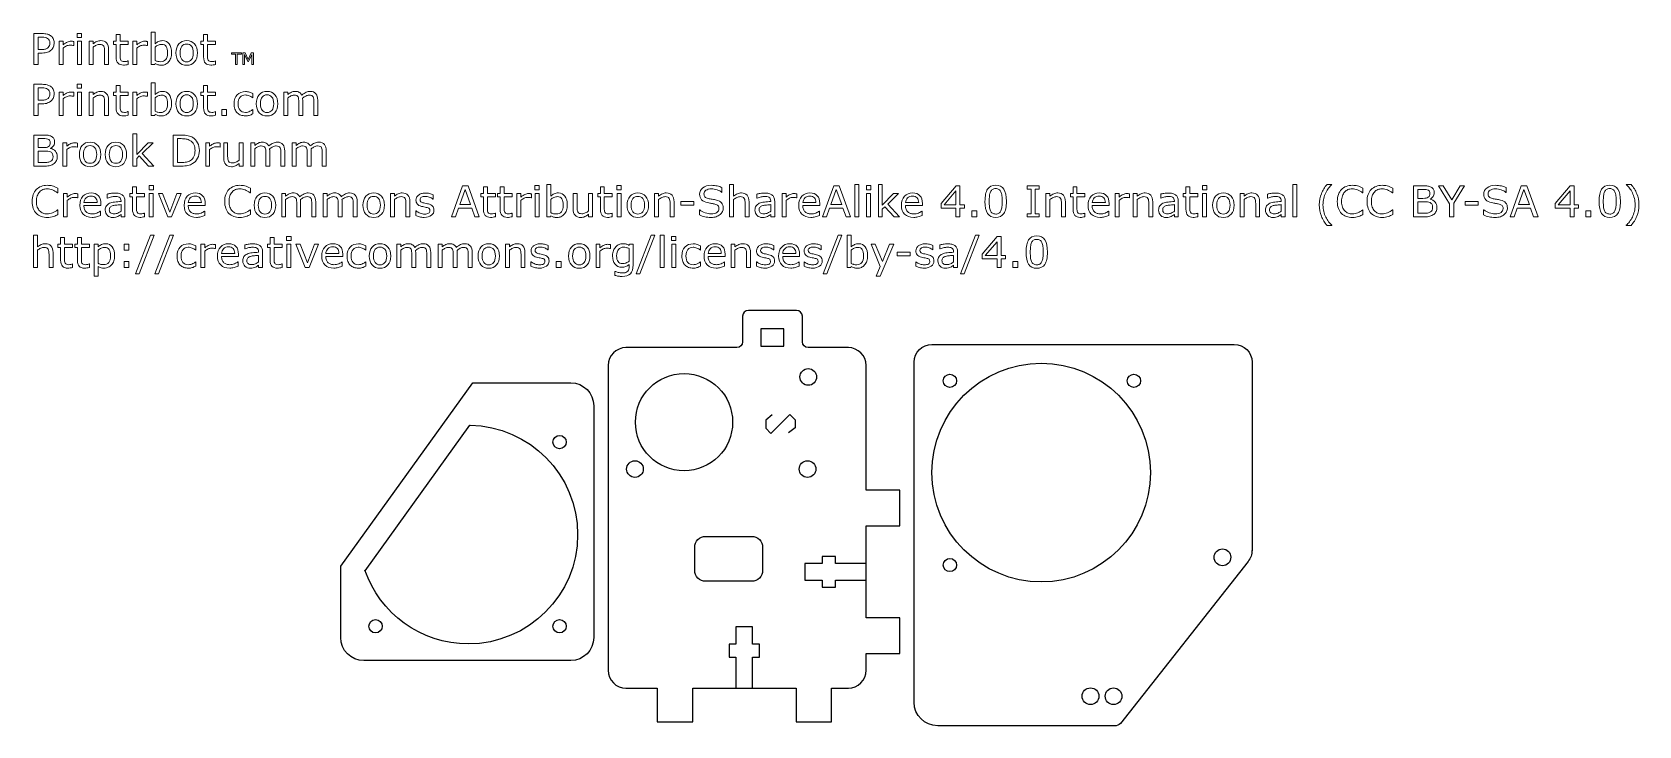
# Model space of a CAD drawing. Header units: inches. Extents: x -25 to 255, y 104 to 224.
import ezdxf

# ---------------------------------------------------------------- set-up
doc = ezdxf.new("R2010")
doc.units = ezdxf.units.IN
doc.header["$MEASUREMENT"] = 0

# ---------------------------------------------------------------- blocks, each defined once
blk = doc.blocks.new('block 2')
at = {"color": 1, "lineweight": 25}
blk.add_open_spline([(91.01, 136.15), (90.65, 135.8), (90.45, 135.31), (90.45, 134.81), (90.45, 134.81), (90.45, 130.81), (90.45, 130.81), (90.45, 130.3), (90.65, 129.82), (91.01, 129.46), (91.37, 129.11), (91.85, 128.91), (92.36, 128.91), (92.36, 128.91), (100.35, 128.91), (100.35, 128.91), (100.85, 128.91), (101.34, 129.11), (101.69, 129.46), (102.05, 129.82), (102.25, 130.3), (102.25, 130.81), (102.25, 130.81), (102.25, 134.81), (102.25, 134.81), (102.25, 135.31), (102.05, 135.8), (101.69, 136.15), (101.34, 136.51), (100.85, 136.71), (100.35, 136.71), (100.35, 136.71), (92.36, 136.71), (92.36, 136.71), (91.85, 136.71), (91.37, 136.51), (91.01, 136.15)], degree=3, knots=[0, 0, 0, 0, 1, 1, 1, 2, 2, 2, 3, 3, 3, 4, 4, 4, 5, 5, 5, 6, 6, 6, 7, 7, 7, 8, 8, 8, 9, 9, 9, 10, 10, 10, 11, 11, 11, 12, 12, 12, 12], dxfattribs=at)
blk = doc.blocks.new('block 3')
at = {"color": 1, "lineweight": 25}
blk.add_lwpolyline([(100.52, 110.34), (100.52, 115.69), (101.72, 115.69), (101.72, 117.99), (100.52, 117.99), (100.52, 120.99), (97.62, 120.99), (97.62, 117.99), (96.42, 117.99), (96.42, 115.69), (97.62, 115.69), (97.62, 110.34)], dxfattribs=at)
blk = doc.blocks.new('block 4')
at = {"color": 1, "lineweight": 25}
blk.add_lwpolyline([(120.26, 131.99), (114.9, 131.99), (114.9, 133.19), (112.6, 133.19), (112.6, 131.99), (109.6, 131.99), (109.6, 129.09), (112.6, 129.09), (112.6, 127.89), (114.9, 127.89), (114.9, 129.09), (120.26, 129.09)], dxfattribs=at)
blk = doc.blocks.new('block 5')
at = {"color": 1, "lineweight": 25}
blk.add_lwpolyline([(105.97, 172.77), (101.97, 172.77), (101.97, 169.77), (105.97, 169.77), (105.97, 172.77)], dxfattribs=at)
blk = doc.blocks.new('block 6')
at = {"color": 1, "lineweight": 25}
blk.add_lwpolyline([(103.94, 157.8), (102.81, 156.9), (102.81, 155.5), (103.71, 154.6), (106.99, 157.87), (107.89, 156.97), (107.89, 155.58), (106.76, 154.68)], dxfattribs=at)
blk = doc.blocks.new('block 7')
at = {"color": 1, "lineweight": 25}
blk.add_open_spline([(81.51, 148.4), (81.51, 149.2), (80.86, 149.85), (80.06, 149.85), (79.26, 149.85), (78.61, 149.2), (78.61, 148.4), (78.61, 147.6), (79.26, 146.95), (80.06, 146.95), (80.86, 146.95), (81.51, 147.6), (81.51, 148.4), (81.51, 148.4), (81.51, 148.4), (81.51, 148.4)], degree=3, knots=[0, 0, 0, 0, 1, 1, 1, 2, 2, 2, 3, 3, 3, 4, 4, 4, 5, 5, 5, 5], dxfattribs=at)
blk = doc.blocks.new('block 8')
at = {"color": 1, "lineweight": 25}
blk.add_open_spline([(111.51, 148.4), (111.51, 149.2), (110.86, 149.85), (110.06, 149.85), (109.26, 149.85), (108.61, 149.2), (108.61, 148.4), (108.61, 147.6), (109.26, 146.95), (110.06, 146.95), (110.86, 146.95), (111.51, 147.6), (111.51, 148.4), (111.51, 148.4), (111.51, 148.4), (111.51, 148.4)], degree=3, knots=[0, 0, 0, 0, 1, 1, 1, 2, 2, 2, 3, 3, 3, 4, 4, 4, 5, 5, 5, 5], dxfattribs=at)
blk = doc.blocks.new('block 9')
at = {"color": 1, "lineweight": 25}
blk.add_open_spline([(111.64, 164.4), (111.64, 165.2), (110.99, 165.85), (110.19, 165.85), (109.39, 165.85), (108.74, 165.2), (108.74, 164.4), (108.74, 163.6), (109.39, 162.95), (110.19, 162.95), (110.99, 162.95), (111.64, 163.6), (111.64, 164.4), (111.64, 164.4), (111.64, 164.4), (111.64, 164.4)], degree=3, knots=[0, 0, 0, 0, 1, 1, 1, 2, 2, 2, 3, 3, 3, 4, 4, 4, 5, 5, 5, 5], dxfattribs=at)
blk = doc.blocks.new('block 10')
at = {"color": 7, "lineweight": 25}
blk.add_open_spline([(97.04, 156.55), (97.04, 161.22), (93.26, 165), (88.59, 165), (83.92, 165), (80.14, 161.22), (80.14, 156.55), (80.14, 151.88), (83.92, 148.1), (88.59, 148.1), (93.26, 148.1), (97.04, 151.88), (97.04, 156.55), (97.04, 156.55), (97.04, 156.55), (97.04, 156.55)], degree=3, knots=[0, 0, 0, 0, 1, 1, 1, 2, 2, 2, 3, 3, 3, 4, 4, 4, 5, 5, 5, 5], dxfattribs=at)
blk = doc.blocks.new('block 11')
at = {"color": 7, "lineweight": 25}
blk.add_open_spline([(163.46, 103.78), (163.85, 103.78), (164.21, 103.94), (164.47, 104.2), (164.47, 104.2), (164.47, 104.2), (164.47, 104.2), (164.47, 104.2), (186.68, 132.35), (186.68, 132.35), (186.68, 132.35), (186.67, 132.34), (186.67, 132.34), (187.11, 132.89), (187.36, 133.58), (187.36, 134.29), (187.36, 134.29), (187.36, 134.24), (187.36, 134.24), (187.36, 134.24), (187.36, 166.97), (187.36, 166.97), (187.36, 168.68), (185.97, 170.07), (184.26, 170.07), (184.26, 170.07), (131.7, 170.07), (131.7, 170.07), (129.98, 170.07), (128.6, 168.68), (128.6, 166.97), (128.6, 166.97), (128.6, 107.88), (128.6, 107.88), (128.6, 105.62), (130.43, 103.79), (132.7, 103.79), (132.7, 103.78), (163.46, 103.78), (163.46, 103.78)], degree=3, knots=[0, 0, 0, 0, 1, 1, 1, 2, 2, 2, 3, 3, 3, 4, 4, 4, 5, 5, 5, 6, 6, 6, 7, 7, 7, 8, 8, 8, 9, 9, 9, 10, 10, 10, 11, 11, 11, 12, 12, 12, 13, 13, 13, 13], dxfattribs=at)
blk = doc.blocks.new('block 13')
at = {"color": 1, "lineweight": 25}
blk.add_open_spline([(65.8, 153.09), (65.8, 152.45), (66.31, 151.94), (66.95, 151.94), (67.58, 151.94), (68.1, 152.45), (68.1, 153.09), (68.1, 153.72), (67.58, 154.24), (66.95, 154.24), (66.31, 154.24), (65.8, 153.72), (65.8, 153.09)], degree=3, knots=[0, 0, 0, 0, 1, 1, 1, 2, 2, 2, 3, 3, 3, 4, 4, 4, 4], dxfattribs=at)
blk = doc.blocks.new('block 12')
blk.add_blockref('block 13', (0, 0))
blk = doc.blocks.new('block 15')
at = {"color": 1, "lineweight": 25}
blk.add_open_spline([(65.8, 121.09), (65.8, 120.45), (66.31, 119.93), (66.95, 119.93), (67.59, 119.93), (68.1, 120.45), (68.1, 121.09), (68.1, 121.72), (67.59, 122.24), (66.95, 122.24), (66.31, 122.24), (65.8, 121.72), (65.8, 121.09)], degree=3, knots=[0, 0, 0, 0, 1, 1, 1, 2, 2, 2, 3, 3, 3, 4, 4, 4, 4], dxfattribs=at)
blk = doc.blocks.new('block 14')
blk.add_blockref('block 15', (0, 0))
blk = doc.blocks.new('block 17')
at = {"color": 1, "lineweight": 25}
blk.add_open_spline([(33.8, 121.09), (33.8, 120.45), (34.31, 119.93), (34.95, 119.93), (35.59, 119.93), (36.1, 120.45), (36.1, 121.09), (36.1, 121.72), (35.59, 122.24), (34.95, 122.24), (34.31, 122.24), (33.8, 121.72), (33.8, 121.09)], degree=3, knots=[0, 0, 0, 0, 1, 1, 1, 2, 2, 2, 3, 3, 3, 4, 4, 4, 4], dxfattribs=at)
blk = doc.blocks.new('block 16')
blk.add_blockref('block 17', (0, 0))
blk = doc.blocks.new('block 18')
at = {"color": 1, "lineweight": 25}
blk.add_open_spline([(169.7, 147.79), (169.7, 158.28), (161.19, 166.79), (150.7, 166.79), (140.2, 166.79), (131.7, 158.28), (131.7, 147.79), (131.7, 137.3), (140.2, 128.79), (150.7, 128.79), (161.19, 128.79), (169.7, 137.3), (169.7, 147.79), (169.7, 147.79), (169.7, 147.79), (169.7, 147.79)], degree=3, knots=[0, 0, 0, 0, 1, 1, 1, 2, 2, 2, 3, 3, 3, 4, 4, 4, 5, 5, 5, 5], dxfattribs=at)
blk = doc.blocks.new('block 19')
at = {"color": 1, "lineweight": 25}
blk.add_open_spline([(160.72, 108.93), (160.72, 109.73), (160.07, 110.38), (159.26, 110.38), (158.46, 110.38), (157.81, 109.73), (157.81, 108.93), (157.81, 108.13), (158.46, 107.48), (159.26, 107.48), (160.07, 107.48), (160.72, 108.13), (160.72, 108.93), (160.72, 108.93), (160.72, 108.93), (160.72, 108.93)], degree=3, knots=[0, 0, 0, 0, 1, 1, 1, 2, 2, 2, 3, 3, 3, 4, 4, 4, 5, 5, 5, 5], dxfattribs=at)
blk = doc.blocks.new('block 20')
at = {"color": 1, "lineweight": 25}
blk.add_open_spline([(167.98, 163.73), (167.98, 164.36), (167.46, 164.88), (166.82, 164.88), (166.19, 164.88), (165.67, 164.36), (165.67, 163.73), (165.67, 163.09), (166.19, 162.58), (166.82, 162.58), (167.46, 162.58), (167.98, 163.09), (167.98, 163.73), (167.98, 163.73), (167.98, 163.73), (167.98, 163.73)], degree=3, knots=[0, 0, 0, 0, 1, 1, 1, 2, 2, 2, 3, 3, 3, 4, 4, 4, 5, 5, 5, 5], dxfattribs=at)
blk = doc.blocks.new('block 21')
at = {"color": 1, "lineweight": 25}
blk.add_open_spline([(135.98, 131.73), (135.98, 132.36), (135.46, 132.88), (134.83, 132.88), (134.19, 132.88), (133.67, 132.36), (133.67, 131.73), (133.67, 131.09), (134.19, 130.58), (134.83, 130.58), (135.46, 130.58), (135.98, 131.09), (135.98, 131.73), (135.98, 131.73), (135.98, 131.73), (135.98, 131.73)], degree=3, knots=[0, 0, 0, 0, 1, 1, 1, 2, 2, 2, 3, 3, 3, 4, 4, 4, 5, 5, 5, 5], dxfattribs=at)
blk = doc.blocks.new('block 22')
at = {"color": 1, "lineweight": 25}
blk.add_open_spline([(135.98, 163.73), (135.98, 164.36), (135.46, 164.88), (134.83, 164.88), (134.19, 164.88), (133.67, 164.36), (133.67, 163.73), (133.67, 163.09), (134.19, 162.58), (134.83, 162.58), (135.46, 162.58), (135.98, 163.09), (135.98, 163.73), (135.98, 163.73), (135.98, 163.73), (135.98, 163.73)], degree=3, knots=[0, 0, 0, 0, 1, 1, 1, 2, 2, 2, 3, 3, 3, 4, 4, 4, 5, 5, 5, 5], dxfattribs=at)
blk = doc.blocks.new('block 23')
at = {"color": 7, "lineweight": 25}
blk.add_open_spline([(33.11, 130.83), (35.68, 123.37), (42.75, 118.02), (51.08, 118.02), (61.57, 118.02), (70.08, 126.52), (70.08, 137.02), (70.08, 147.4), (61.76, 155.83), (51.42, 156.02), (51.42, 156.02), (51.33, 156.02), (51.33, 156.02), (51.33, 156.02), (33.15, 130.72), (33.15, 130.72), (33.15, 130.72), (33.11, 130.83), (33.11, 130.83)], degree=3, knots=[0, 0, 0, 0, 1, 1, 1, 2, 2, 2, 3, 3, 3, 4, 4, 4, 5, 5, 5, 6, 6, 6, 6], dxfattribs=at)
blk = doc.blocks.new('block 24')
at = {"color": 1, "lineweight": 25}
blk.add_open_spline([(164.72, 108.92), (164.72, 109.72), (164.07, 110.37), (163.27, 110.37), (162.46, 110.37), (161.82, 109.72), (161.82, 108.92), (161.82, 108.12), (162.46, 107.47), (163.27, 107.47), (164.07, 107.47), (164.72, 108.12), (164.72, 108.92), (164.72, 108.92), (164.72, 108.92), (164.72, 108.92)], degree=3, knots=[0, 0, 0, 0, 1, 1, 1, 2, 2, 2, 3, 3, 3, 4, 4, 4, 5, 5, 5, 5], dxfattribs=at)
blk = doc.blocks.new('block 25')
at = {"color": 1, "lineweight": 25}
blk.add_open_spline([(183.67, 133.07), (183.67, 133.87), (183.02, 134.52), (182.22, 134.52), (181.41, 134.52), (180.76, 133.87), (180.76, 133.07), (180.76, 132.26), (181.41, 131.61), (182.22, 131.61), (183.02, 131.61), (183.67, 132.26), (183.67, 133.07), (183.67, 133.07), (183.67, 133.07), (183.67, 133.07)], degree=3, knots=[0, 0, 0, 0, 1, 1, 1, 2, 2, 2, 3, 3, 3, 4, 4, 4, 5, 5, 5, 5], dxfattribs=at)
blk = doc.blocks.new('block 26')
at = {"color": 7, "lineweight": 25}
blk.add_open_spline([(72.89, 119.13), (72.89, 119.13), (72.89, 159.38), (72.89, 159.38), (72.89, 161.59), (71.1, 163.38), (68.89, 163.38), (68.89, 163.38), (51.84, 163.38), (51.84, 163.38), (51.84, 163.38), (28.89, 131.51), (28.89, 131.51), (28.89, 131.51), (28.89, 119.13), (28.89, 119.13), (28.89, 116.92), (30.68, 115.13), (32.89, 115.13), (32.89, 115.13), (68.89, 115.13), (68.89, 115.13), (71.1, 115.13), (72.89, 116.92), (72.89, 119.13)], degree=3, knots=[0, 0, 0, 0, 1, 1, 1, 2, 2, 2, 3, 3, 3, 4, 4, 4, 5, 5, 5, 6, 6, 6, 7, 7, 7, 8, 8, 8, 8], dxfattribs=at)
blk = doc.blocks.new('block 27')
at = {"color": 7, "lineweight": 25}
blk.add_open_spline([(126.1, 116.34), (126.1, 116.34), (120.26, 116.34), (120.26, 116.34), (120.26, 116.34), (120.26, 113.43), (120.26, 113.43), (120.26, 111.72), (118.87, 110.34), (117.16, 110.34), (117.16, 110.34), (114.26, 110.34), (114.26, 110.34), (114.26, 110.34), (114.26, 104.49), (114.26, 104.49), (114.26, 104.49), (108.06, 104.49), (108.06, 104.49), (108.06, 104.49), (108.06, 110.34), (108.06, 110.34), (108.06, 110.34), (90.09, 110.34), (90.09, 110.34), (90.09, 110.34), (90.09, 104.49), (90.09, 104.49), (90.09, 104.49), (83.89, 104.49), (83.89, 104.49), (83.89, 104.49), (83.89, 110.34), (83.89, 110.34), (83.89, 110.34), (78.49, 110.34), (78.49, 110.34), (76.78, 110.34), (75.39, 111.72), (75.39, 113.43), (75.39, 113.43), (75.39, 166.4), (75.39, 166.4), (75.39, 168.11), (76.78, 169.5), (78.49, 169.5), (78.49, 169.5), (97.78, 169.5), (97.78, 169.5), (98.33, 169.5), (98.78, 169.95), (98.78, 170.5), (98.78, 170.5), (98.78, 174.97), (98.78, 174.97), (98.78, 175.52), (99.22, 175.97), (99.78, 175.97), (99.78, 175.97), (108.16, 175.97), (108.16, 175.97), (108.71, 175.97), (109.16, 175.52), (109.16, 174.97), (109.16, 174.97), (109.16, 170.5), (109.16, 170.5), (109.16, 169.95), (109.61, 169.5), (110.16, 169.5), (110.16, 169.5), (117.16, 169.5), (117.16, 169.5), (118.87, 169.5), (120.26, 168.11), (120.26, 166.4), (120.26, 166.4), (120.26, 144.75), (120.26, 144.75), (120.26, 144.75), (126.1, 144.75), (126.1, 144.75), (126.1, 144.75), (126.1, 138.55), (126.1, 138.55), (126.1, 138.55), (120.26, 138.55), (120.26, 138.55), (120.26, 138.55), (120.26, 122.53), (120.26, 122.53), (120.26, 122.53), (126.1, 122.53), (126.1, 122.53), (126.1, 122.53), (126.1, 116.34), (126.1, 116.34)], degree=3, knots=[0, 0, 0, 0, 1, 1, 1, 2, 2, 2, 3, 3, 3, 4, 4, 4, 5, 5, 5, 6, 6, 6, 7, 7, 7, 8, 8, 8, 9, 9, 9, 10, 10, 10, 11, 11, 11, 12, 12, 12, 13, 13, 13, 14, 14, 14, 15, 15, 15, 16, 16, 16, 17, 17, 17, 18, 18, 18, 19, 19, 19, 20, 20, 20, 21, 21, 21, 22, 22, 22, 23, 23, 23, 24, 24, 24, 25, 25, 25, 26, 26, 26, 27, 27, 27, 28, 28, 28, 29, 29, 29, 30, 30, 30, 31, 31, 31, 32, 32, 32, 32], dxfattribs=at)
blk = doc.blocks.new('block 28')
at = {"color": 7, "lineweight": 5}
for points in [[(-16.16, 223.4), (-16.93, 223.4), (-16.93, 224.1), (-16.16, 224.1), (-16.16, 223.4)], [(-16.2, 218.68), (-16.89, 218.68), (-16.89, 222.73), (-16.2, 222.73), (-16.2, 218.68)], [(11.62, 220.49), (10.89, 220.49), (10.89, 218.68), (10.61, 218.68), (10.61, 220.49), (9.88, 220.49), (9.88, 220.73), (11.62, 220.73), (11.62, 220.49)], [(13.72, 218.68), (13.45, 218.68), (13.45, 220.45), (12.88, 219.24), (12.71, 219.24), (12.15, 220.45), (12.15, 218.68), (11.89, 218.68), (11.89, 220.73), (12.26, 220.73), (12.81, 219.59), (13.34, 220.73), (13.72, 220.73), (13.72, 218.68)], [(-16.16, 214.58), (-16.93, 214.58), (-16.93, 215.28), (-16.16, 215.28), (-16.16, 214.58)], [(-16.2, 209.86), (-16.89, 209.86), (-16.89, 213.91), (-16.2, 213.91), (-16.2, 209.86)], [(9.05, 209.86), (8.19, 209.86), (8.19, 210.9), (9.05, 210.9), (9.05, 209.86)], [(-3.61, 201.04), (-4.51, 201.04), (-6.14, 202.81), (-6.58, 202.39), (-6.58, 201.04), (-7.26, 201.04), (-7.26, 206.67), (-6.58, 206.67), (-6.58, 203.08), (-4.62, 205.09), (-3.74, 205.09), (-5.63, 203.22), (-3.61, 201.04)], [(-3.67, 196.94), (-4.44, 196.94), (-4.44, 197.65), (-3.67, 197.65), (-3.67, 196.94)], [(-3.72, 192.22), (-4.4, 192.22), (-4.4, 196.27), (-3.72, 196.27), (-3.72, 192.22)], [(1.13, 196.27), (-0.51, 192.22), (-1.19, 192.22), (-2.82, 196.27), (-2.08, 196.27), (-0.83, 193.05), (0.41, 196.27), (1.13, 196.27)], [(52.99, 192.22), (52.23, 192.22), (51.7, 193.72), (49.38, 193.72), (48.85, 192.22), (48.13, 192.22), (50.08, 197.61), (51.03, 197.61), (52.99, 192.22)], [(51.48, 194.34), (50.54, 196.98), (49.6, 194.34), (51.48, 194.34)], [(63.42, 196.94), (62.65, 196.94), (62.65, 197.65), (63.42, 197.65), (63.42, 196.94)], [(63.37, 192.22), (62.69, 192.22), (62.69, 196.27), (63.37, 196.27), (63.37, 192.22)], [(77.67, 196.94), (76.9, 196.94), (76.9, 197.65), (77.67, 197.65), (77.67, 196.94)], [(77.63, 192.22), (76.95, 192.22), (76.95, 196.27), (77.63, 196.27), (77.63, 192.22)], [(117.52, 192.22), (116.76, 192.22), (116.23, 193.72), (113.91, 193.72), (113.39, 192.22), (112.66, 192.22), (114.61, 197.61), (115.57, 197.61), (117.52, 192.22)], [(116.01, 194.34), (115.07, 196.98), (114.13, 194.34), (116.01, 194.34)], [(118.98, 192.22), (118.3, 192.22), (118.3, 197.85), (118.98, 197.85), (118.98, 192.22)], [(121.06, 196.94), (120.29, 196.94), (120.29, 197.65), (121.06, 197.65), (121.06, 196.94)], [(121.01, 192.22), (120.33, 192.22), (120.33, 196.27), (121.01, 196.27), (121.01, 192.22)], [(126.03, 192.22), (125.13, 192.22), (123.51, 193.99), (123.07, 193.57), (123.07, 192.22), (122.38, 192.22), (122.38, 197.85), (123.07, 197.85), (123.07, 194.26), (125.02, 196.27), (125.9, 196.27), (124.02, 194.4), (126.03, 192.22)], [(137.37, 193.74), (136.57, 193.74), (136.57, 192.22), (135.87, 192.22), (135.87, 193.74), (133.3, 193.74), (133.3, 194.57), (135.9, 197.61), (136.57, 197.61), (136.57, 194.33), (137.37, 194.33), (137.37, 193.74)], [(135.87, 194.33), (135.87, 196.73), (133.81, 194.33), (135.87, 194.33)], [(150.36, 192.22), (148.24, 192.22), (148.24, 192.77), (148.94, 192.77), (148.94, 197.06), (148.24, 197.06), (148.24, 197.61), (150.36, 197.61), (150.36, 197.06), (149.66, 197.06), (149.66, 192.77), (150.36, 192.77), (150.36, 192.22)], [(179.5, 196.94), (178.72, 196.94), (178.72, 197.65), (179.5, 197.65), (179.5, 196.94)], [(179.45, 192.22), (178.77, 192.22), (178.77, 196.27), (179.45, 196.27), (179.45, 192.22)], [(195.12, 192.22), (194.43, 192.22), (194.43, 197.85), (195.12, 197.85), (195.12, 192.22)], [(224.33, 197.61), (222.44, 194.59), (222.44, 192.22), (221.72, 192.22), (221.72, 194.51), (219.81, 197.61), (220.6, 197.61), (222.08, 195.2), (223.57, 197.61), (224.33, 197.61)], [(237.09, 192.22), (236.33, 192.22), (235.8, 193.72), (233.48, 193.72), (232.95, 192.22), (232.23, 192.22), (234.18, 197.61), (235.13, 197.61), (237.09, 192.22)], [(235.58, 194.34), (234.64, 196.98), (233.7, 194.34), (235.58, 194.34)], [(244.15, 193.74), (243.35, 193.74), (243.35, 192.22), (242.65, 192.22), (242.65, 193.74), (240.07, 193.74), (240.07, 194.57), (242.68, 197.61), (243.35, 197.61), (243.35, 194.33), (244.15, 194.33), (244.15, 193.74)], [(242.65, 194.33), (242.65, 196.73), (240.59, 194.33), (242.65, 194.33)], [(90.3, 194.25), (88.04, 194.25), (88.04, 194.9), (90.3, 194.9), (90.3, 194.25)], [(139.5, 192.22), (138.64, 192.22), (138.64, 193.26), (139.5, 193.26), (139.5, 192.22)], [(226.66, 194.25), (224.4, 194.25), (224.4, 194.9), (226.66, 194.9), (226.66, 194.25)], [(246.28, 192.22), (245.42, 192.22), (245.42, 193.26), (246.28, 193.26), (246.28, 192.22)], [(-7.93, 186.41), (-8.79, 186.41), (-8.79, 187.45), (-7.93, 187.45), (-7.93, 186.41)], [(-3.57, 189.04), (-6.17, 182.3), (-6.79, 182.3), (-4.21, 189.04), (-3.57, 189.04)], [(-0.21, 189.04), (-2.8, 182.3), (-3.43, 182.3), (-0.85, 189.04), (-0.21, 189.04)], [(20.25, 188.12), (19.48, 188.12), (19.48, 188.83), (20.25, 188.83), (20.25, 188.12)], [(20.21, 183.4), (19.52, 183.4), (19.52, 187.45), (20.21, 187.45), (20.21, 183.4)], [(25.05, 187.45), (23.41, 183.4), (22.73, 183.4), (21.1, 187.45), (21.84, 187.45), (23.09, 184.23), (24.34, 187.45), (25.05, 187.45)], [(83.5, 189.04), (80.91, 182.3), (80.28, 182.3), (82.87, 189.04), (83.5, 189.04)], [(85.11, 183.4), (84.43, 183.4), (84.43, 189.04), (85.11, 189.04), (85.11, 183.4)], [(87.19, 188.12), (86.42, 188.12), (86.42, 188.83), (87.19, 188.83), (87.19, 188.12)], [(87.15, 183.4), (86.46, 183.4), (86.46, 187.45), (87.15, 187.45), (87.15, 183.4)], [(116.03, 189.04), (113.43, 182.3), (112.81, 182.3), (115.39, 189.04), (116.03, 189.04)], [(125.05, 187.45), (122.69, 181.91), (121.97, 181.91), (122.71, 183.6), (121.1, 187.45), (121.84, 187.45), (123.08, 184.45), (124.34, 187.45), (125.05, 187.45)], [(139.9, 189.04), (137.31, 182.3), (136.68, 182.3), (139.26, 189.04), (139.9, 189.04)], [(144.51, 184.92), (143.71, 184.92), (143.71, 183.4), (143.01, 183.4), (143.01, 184.92), (140.43, 184.92), (140.43, 185.76), (143.04, 188.79), (143.71, 188.79), (143.71, 185.51), (144.51, 185.51), (144.51, 184.92)], [(143.01, 185.51), (143.01, 187.91), (140.95, 185.51), (143.01, 185.51)], [(-7.93, 183.4), (-8.79, 183.4), (-8.79, 184.44), (-7.93, 184.44), (-7.93, 183.4)], [(67.2, 183.4), (66.34, 183.4), (66.34, 184.44), (67.2, 184.44), (67.2, 183.4)], [(127.93, 185.43), (125.67, 185.43), (125.67, 186.08), (127.93, 186.08), (127.93, 185.43)], [(146.64, 183.4), (145.78, 183.4), (145.78, 184.44), (146.64, 184.44), (146.64, 183.4)]]:
    blk.add_lwpolyline(points, dxfattribs=at)
for points, knots in [([(-20.94, 222.44), (-20.94, 222.2), (-20.99, 221.98), (-21.07, 221.78), (-21.15, 221.57), (-21.27, 221.39), (-21.42, 221.24), (-21.6, 221.06), (-21.82, 220.92), (-22.07, 220.83), (-22.33, 220.73), (-22.64, 220.69), (-23.03, 220.69), (-23.03, 220.69), (-23.74, 220.69), (-23.74, 220.69), (-23.74, 220.69), (-23.74, 218.68), (-23.74, 218.68), (-23.74, 218.68), (-24.46, 218.68), (-24.46, 218.68), (-24.46, 218.68), (-24.46, 224.07), (-24.46, 224.07), (-24.46, 224.07), (-23, 224.07), (-23, 224.07), (-22.68, 224.07), (-22.41, 224.04), (-22.18, 223.99), (-21.96, 223.93), (-21.76, 223.85), (-21.59, 223.73), (-21.38, 223.6), (-21.22, 223.42), (-21.11, 223.22), (-21, 223.01), (-20.94, 222.75), (-20.94, 222.44)], [0, 0, 0, 0, 1, 1, 1, 2, 2, 2, 3, 3, 3, 4, 4, 4, 5, 5, 5, 6, 6, 6, 7, 7, 7, 8, 8, 8, 9, 9, 9, 10, 10, 10, 11, 11, 11, 12, 12, 12, 13, 13, 13, 13]), ([(-8.07, 218.71), (-8.2, 218.67), (-8.34, 218.65), (-8.49, 218.62), (-8.64, 218.6), (-8.77, 218.59), (-8.89, 218.59), (-9.3, 218.59), (-9.62, 218.7), (-9.83, 218.93), (-10.05, 219.15), (-10.16, 219.5), (-10.16, 220), (-10.16, 220), (-10.16, 222.15), (-10.16, 222.15), (-10.16, 222.15), (-10.62, 222.15), (-10.62, 222.15), (-10.62, 222.15), (-10.62, 222.73), (-10.62, 222.73), (-10.62, 222.73), (-10.16, 222.73), (-10.16, 222.73), (-10.16, 222.73), (-10.16, 223.88), (-10.16, 223.88), (-10.16, 223.88), (-9.47, 223.88), (-9.47, 223.88), (-9.47, 223.88), (-9.47, 222.73), (-9.47, 222.73), (-9.47, 222.73), (-8.07, 222.73), (-8.07, 222.73), (-8.07, 222.73), (-8.07, 222.15), (-8.07, 222.15), (-8.07, 222.15), (-9.47, 222.15), (-9.47, 222.15), (-9.47, 222.15), (-9.47, 220.3), (-9.47, 220.3), (-9.47, 220.09), (-9.47, 219.92), (-9.46, 219.8), (-9.45, 219.68), (-9.41, 219.57), (-9.36, 219.47), (-9.3, 219.37), (-9.23, 219.3), (-9.14, 219.25), (-9.05, 219.21), (-8.9, 219.19), (-8.71, 219.19), (-8.6, 219.19), (-8.49, 219.2), (-8.37, 219.24), (-8.25, 219.27), (-8.16, 219.3), (-8.11, 219.32), (-8.11, 219.32), (-8.07, 219.32), (-8.07, 219.32), (-8.07, 219.32), (-8.07, 218.71), (-8.07, 218.71)], [0, 0, 0, 0, 1, 1, 1, 2, 2, 2, 3, 3, 3, 4, 4, 4, 5, 5, 5, 6, 6, 6, 7, 7, 7, 8, 8, 8, 9, 9, 9, 10, 10, 10, 11, 11, 11, 12, 12, 12, 13, 13, 13, 14, 14, 14, 15, 15, 15, 16, 16, 16, 17, 17, 17, 18, 18, 18, 19, 19, 19, 20, 20, 20, 21, 21, 21, 22, 22, 22, 23, 23, 23, 23]), ([(-0.52, 220.73), (-0.52, 220.4), (-0.57, 220.09), (-0.67, 219.82), (-0.76, 219.55), (-0.89, 219.32), (-1.05, 219.14), (-1.22, 218.95), (-1.41, 218.81), (-1.62, 218.71), (-1.82, 218.62), (-2.05, 218.57), (-2.29, 218.57), (-2.52, 218.57), (-2.72, 218.6), (-2.89, 218.65), (-3.07, 218.71), (-3.24, 218.78), (-3.4, 218.87), (-3.4, 218.87), (-3.45, 218.68), (-3.45, 218.68), (-3.45, 218.68), (-4.09, 218.68), (-4.09, 218.68), (-4.09, 218.68), (-4.09, 224.31), (-4.09, 224.31), (-4.09, 224.31), (-3.4, 224.31), (-3.4, 224.31), (-3.4, 224.31), (-3.4, 222.3), (-3.4, 222.3), (-3.21, 222.46), (-3.01, 222.59), (-2.79, 222.69), (-2.58, 222.79), (-2.34, 222.84), (-2.07, 222.84), (-1.59, 222.84), (-1.22, 222.65), (-0.94, 222.29), (-0.66, 221.92), (-0.52, 221.4), (-0.52, 220.73)], [0, 0, 0, 0, 1, 1, 1, 2, 2, 2, 3, 3, 3, 4, 4, 4, 5, 5, 5, 6, 6, 6, 7, 7, 7, 8, 8, 8, 9, 9, 9, 10, 10, 10, 11, 11, 11, 12, 12, 12, 13, 13, 13, 14, 14, 14, 15, 15, 15, 15]), ([(7.12, 218.71), (6.99, 218.67), (6.85, 218.65), (6.7, 218.62), (6.55, 218.6), (6.42, 218.59), (6.3, 218.59), (5.89, 218.59), (5.57, 218.7), (5.36, 218.93), (5.15, 219.15), (5.04, 219.5), (5.04, 220), (5.04, 220), (5.04, 222.15), (5.04, 222.15), (5.04, 222.15), (4.57, 222.15), (4.57, 222.15), (4.57, 222.15), (4.57, 222.73), (4.57, 222.73), (4.57, 222.73), (5.04, 222.73), (5.04, 222.73), (5.04, 222.73), (5.04, 223.88), (5.04, 223.88), (5.04, 223.88), (5.72, 223.88), (5.72, 223.88), (5.72, 223.88), (5.72, 222.73), (5.72, 222.73), (5.72, 222.73), (7.12, 222.73), (7.12, 222.73), (7.12, 222.73), (7.12, 222.15), (7.12, 222.15), (7.12, 222.15), (5.72, 222.15), (5.72, 222.15), (5.72, 222.15), (5.72, 220.3), (5.72, 220.3), (5.72, 220.09), (5.73, 219.92), (5.74, 219.8), (5.75, 219.68), (5.78, 219.57), (5.84, 219.47), (5.89, 219.37), (5.96, 219.3), (6.05, 219.25), (6.15, 219.21), (6.29, 219.19), (6.48, 219.19), (6.59, 219.19), (6.71, 219.2), (6.83, 219.24), (6.95, 219.27), (7.03, 219.3), (7.09, 219.32), (7.09, 219.32), (7.12, 219.32), (7.12, 219.32), (7.12, 219.32), (7.12, 218.71), (7.12, 218.71)], [0, 0, 0, 0, 1, 1, 1, 2, 2, 2, 3, 3, 3, 4, 4, 4, 5, 5, 5, 6, 6, 6, 7, 7, 7, 8, 8, 8, 9, 9, 9, 10, 10, 10, 11, 11, 11, 12, 12, 12, 13, 13, 13, 14, 14, 14, 15, 15, 15, 16, 16, 16, 17, 17, 17, 18, 18, 18, 19, 19, 19, 20, 20, 20, 21, 21, 21, 22, 22, 22, 23, 23, 23, 23]), ([(-21.69, 222.42), (-21.69, 222.61), (-21.73, 222.77), (-21.79, 222.91), (-21.86, 223.04), (-21.95, 223.16), (-22.09, 223.24), (-22.2, 223.32), (-22.33, 223.37), (-22.48, 223.4), (-22.63, 223.44), (-22.81, 223.45), (-23.04, 223.45), (-23.04, 223.45), (-23.74, 223.45), (-23.74, 223.45), (-23.74, 223.45), (-23.74, 221.3), (-23.74, 221.3), (-23.74, 221.3), (-23.14, 221.3), (-23.14, 221.3), (-22.86, 221.3), (-22.62, 221.33), (-22.44, 221.38), (-22.26, 221.43), (-22.12, 221.52), (-22, 221.63), (-21.89, 221.74), (-21.81, 221.87), (-21.76, 221.99), (-21.72, 222.12), (-21.69, 222.26), (-21.69, 222.42)], [0, 0, 0, 0, 1, 1, 1, 2, 2, 2, 3, 3, 3, 4, 4, 4, 5, 5, 5, 6, 6, 6, 7, 7, 7, 8, 8, 8, 9, 9, 9, 10, 10, 10, 11, 11, 11, 11]), ([(-17.52, 221.99), (-17.52, 221.99), (-17.56, 221.99), (-17.56, 221.99), (-17.66, 222.01), (-17.76, 222.03), (-17.85, 222.04), (-17.95, 222.05), (-18.06, 222.05), (-18.19, 222.05), (-18.4, 222.05), (-18.61, 222.01), (-18.8, 221.91), (-19, 221.82), (-19.18, 221.7), (-19.37, 221.55), (-19.37, 221.55), (-19.37, 218.68), (-19.37, 218.68), (-19.37, 218.68), (-20.05, 218.68), (-20.05, 218.68), (-20.05, 218.68), (-20.05, 222.73), (-20.05, 222.73), (-20.05, 222.73), (-19.37, 222.73), (-19.37, 222.73), (-19.37, 222.73), (-19.37, 222.13), (-19.37, 222.13), (-19.1, 222.35), (-18.86, 222.5), (-18.65, 222.59), (-18.44, 222.68), (-18.23, 222.73), (-18.02, 222.73), (-17.9, 222.73), (-17.82, 222.72), (-17.76, 222.72), (-17.71, 222.71), (-17.63, 222.7), (-17.52, 222.68), (-17.52, 222.68), (-17.52, 221.99), (-17.52, 221.99)], [0, 0, 0, 0, 1, 1, 1, 2, 2, 2, 3, 3, 3, 4, 4, 4, 5, 5, 5, 6, 6, 6, 7, 7, 7, 8, 8, 8, 9, 9, 9, 10, 10, 10, 11, 11, 11, 12, 12, 12, 13, 13, 13, 14, 14, 14, 15, 15, 15, 15]), ([(-11.48, 218.68), (-11.48, 218.68), (-12.16, 218.68), (-12.16, 218.68), (-12.16, 218.68), (-12.16, 220.98), (-12.16, 220.98), (-12.16, 221.17), (-12.18, 221.34), (-12.2, 221.5), (-12.22, 221.67), (-12.26, 221.79), (-12.32, 221.89), (-12.38, 221.99), (-12.46, 222.06), (-12.57, 222.11), (-12.69, 222.16), (-12.83, 222.19), (-13.01, 222.19), (-13.2, 222.19), (-13.39, 222.14), (-13.59, 222.05), (-13.79, 221.96), (-13.99, 221.84), (-14.17, 221.7), (-14.17, 221.7), (-14.17, 218.68), (-14.17, 218.68), (-14.17, 218.68), (-14.85, 218.68), (-14.85, 218.68), (-14.85, 218.68), (-14.85, 222.73), (-14.85, 222.73), (-14.85, 222.73), (-14.17, 222.73), (-14.17, 222.73), (-14.17, 222.73), (-14.17, 222.27), (-14.17, 222.27), (-13.96, 222.45), (-13.74, 222.59), (-13.51, 222.69), (-13.29, 222.79), (-13.06, 222.84), (-12.82, 222.84), (-12.38, 222.84), (-12.05, 222.7), (-11.82, 222.44), (-11.6, 222.18), (-11.48, 221.8), (-11.48, 221.3), (-11.48, 221.3), (-11.48, 218.68), (-11.48, 218.68)], [0, 0, 0, 0, 1, 1, 1, 2, 2, 2, 3, 3, 3, 4, 4, 4, 5, 5, 5, 6, 6, 6, 7, 7, 7, 8, 8, 8, 9, 9, 9, 10, 10, 10, 11, 11, 11, 12, 12, 12, 13, 13, 13, 14, 14, 14, 15, 15, 15, 16, 16, 16, 17, 17, 17, 18, 18, 18, 18]), ([(-4.72, 221.99), (-4.72, 221.99), (-4.76, 221.99), (-4.76, 221.99), (-4.86, 222.01), (-4.96, 222.03), (-5.05, 222.04), (-5.15, 222.05), (-5.26, 222.05), (-5.39, 222.05), (-5.6, 222.05), (-5.8, 222.01), (-6, 221.91), (-6.19, 221.82), (-6.38, 221.7), (-6.56, 221.55), (-6.56, 221.55), (-6.56, 218.68), (-6.56, 218.68), (-6.56, 218.68), (-7.25, 218.68), (-7.25, 218.68), (-7.25, 218.68), (-7.25, 222.73), (-7.25, 222.73), (-7.25, 222.73), (-6.56, 222.73), (-6.56, 222.73), (-6.56, 222.73), (-6.56, 222.13), (-6.56, 222.13), (-6.29, 222.35), (-6.06, 222.5), (-5.85, 222.59), (-5.64, 222.68), (-5.43, 222.73), (-5.22, 222.73), (-5.1, 222.73), (-5.01, 222.72), (-4.96, 222.72), (-4.91, 222.71), (-4.83, 222.7), (-4.72, 222.68), (-4.72, 222.68), (-4.72, 221.99), (-4.72, 221.99)], [0, 0, 0, 0, 1, 1, 1, 2, 2, 2, 3, 3, 3, 4, 4, 4, 5, 5, 5, 6, 6, 6, 7, 7, 7, 8, 8, 8, 9, 9, 9, 10, 10, 10, 11, 11, 11, 12, 12, 12, 13, 13, 13, 14, 14, 14, 15, 15, 15, 15]), ([(-1.23, 220.71), (-1.23, 221.19), (-1.31, 221.56), (-1.47, 221.81), (-1.63, 222.06), (-1.88, 222.19), (-2.24, 222.19), (-2.44, 222.19), (-2.64, 222.14), (-2.84, 222.06), (-3.04, 221.97), (-3.23, 221.86), (-3.4, 221.73), (-3.4, 221.73), (-3.4, 219.41), (-3.4, 219.41), (-3.21, 219.32), (-3.04, 219.26), (-2.91, 219.23), (-2.77, 219.19), (-2.61, 219.18), (-2.43, 219.18), (-2.06, 219.18), (-1.76, 219.3), (-1.55, 219.55), (-1.34, 219.79), (-1.23, 220.18), (-1.23, 220.71)], [0, 0, 0, 0, 1, 1, 1, 2, 2, 2, 3, 3, 3, 4, 4, 4, 5, 5, 5, 6, 6, 6, 7, 7, 7, 8, 8, 8, 9, 9, 9, 9]), ([(3.97, 220.7), (3.97, 220.04), (3.8, 219.52), (3.46, 219.14), (3.13, 218.76), (2.68, 218.57), (2.11, 218.57), (1.54, 218.57), (1.08, 218.76), (0.75, 219.14), (0.41, 219.52), (0.24, 220.04), (0.24, 220.7), (0.24, 221.36), (0.41, 221.88), (0.75, 222.26), (1.08, 222.64), (1.54, 222.84), (2.11, 222.84), (2.68, 222.84), (3.13, 222.64), (3.46, 222.26), (3.8, 221.88), (3.97, 221.36), (3.97, 220.7)], [0, 0, 0, 0, 1, 1, 1, 2, 2, 2, 3, 3, 3, 4, 4, 4, 5, 5, 5, 6, 6, 6, 7, 7, 7, 8, 8, 8, 8]), ([(3.26, 220.7), (3.26, 221.22), (3.16, 221.61), (2.96, 221.86), (2.75, 222.11), (2.47, 222.24), (2.11, 222.24), (1.74, 222.24), (1.46, 222.11), (1.25, 221.86), (1.05, 221.61), (0.95, 221.22), (0.95, 220.7), (0.95, 220.2), (1.05, 219.82), (1.26, 219.56), (1.46, 219.29), (1.74, 219.16), (2.11, 219.16), (2.47, 219.16), (2.75, 219.29), (2.96, 219.55), (3.16, 219.81), (3.26, 220.19), (3.26, 220.7)], [0, 0, 0, 0, 1, 1, 1, 2, 2, 2, 3, 3, 3, 4, 4, 4, 5, 5, 5, 6, 6, 6, 7, 7, 7, 8, 8, 8, 8]), ([(-20.94, 213.62), (-20.94, 213.38), (-20.99, 213.16), (-21.07, 212.96), (-21.15, 212.75), (-21.27, 212.57), (-21.42, 212.42), (-21.6, 212.24), (-21.82, 212.1), (-22.07, 212.01), (-22.33, 211.91), (-22.64, 211.87), (-23.03, 211.87), (-23.03, 211.87), (-23.74, 211.87), (-23.74, 211.87), (-23.74, 211.87), (-23.74, 209.86), (-23.74, 209.86), (-23.74, 209.86), (-24.46, 209.86), (-24.46, 209.86), (-24.46, 209.86), (-24.46, 215.25), (-24.46, 215.25), (-24.46, 215.25), (-23, 215.25), (-23, 215.25), (-22.68, 215.25), (-22.41, 215.22), (-22.18, 215.17), (-21.96, 215.12), (-21.76, 215.03), (-21.59, 214.91), (-21.38, 214.78), (-21.22, 214.6), (-21.11, 214.4), (-21, 214.19), (-20.94, 213.93), (-20.94, 213.62)], [0, 0, 0, 0, 1, 1, 1, 2, 2, 2, 3, 3, 3, 4, 4, 4, 5, 5, 5, 6, 6, 6, 7, 7, 7, 8, 8, 8, 9, 9, 9, 10, 10, 10, 11, 11, 11, 12, 12, 12, 13, 13, 13, 13]), ([(-0.52, 211.91), (-0.52, 211.58), (-0.57, 211.27), (-0.67, 211), (-0.76, 210.73), (-0.89, 210.5), (-1.05, 210.32), (-1.22, 210.13), (-1.41, 209.99), (-1.62, 209.89), (-1.82, 209.8), (-2.05, 209.75), (-2.29, 209.75), (-2.52, 209.75), (-2.72, 209.78), (-2.89, 209.83), (-3.07, 209.89), (-3.24, 209.96), (-3.4, 210.05), (-3.4, 210.05), (-3.45, 209.86), (-3.45, 209.86), (-3.45, 209.86), (-4.09, 209.86), (-4.09, 209.86), (-4.09, 209.86), (-4.09, 215.49), (-4.09, 215.49), (-4.09, 215.49), (-3.4, 215.49), (-3.4, 215.49), (-3.4, 215.49), (-3.4, 213.48), (-3.4, 213.48), (-3.21, 213.64), (-3.01, 213.77), (-2.79, 213.87), (-2.58, 213.97), (-2.34, 214.02), (-2.07, 214.02), (-1.59, 214.02), (-1.22, 213.83), (-0.94, 213.47), (-0.66, 213.1), (-0.52, 212.58), (-0.52, 211.91)], [0, 0, 0, 0, 1, 1, 1, 2, 2, 2, 3, 3, 3, 4, 4, 4, 5, 5, 5, 6, 6, 6, 7, 7, 7, 8, 8, 8, 9, 9, 9, 10, 10, 10, 11, 11, 11, 12, 12, 12, 13, 13, 13, 14, 14, 14, 15, 15, 15, 15]), ([(-21.69, 213.6), (-21.69, 213.79), (-21.73, 213.95), (-21.79, 214.09), (-21.86, 214.23), (-21.95, 214.34), (-22.09, 214.42), (-22.2, 214.5), (-22.33, 214.55), (-22.48, 214.59), (-22.63, 214.62), (-22.81, 214.63), (-23.04, 214.63), (-23.04, 214.63), (-23.74, 214.63), (-23.74, 214.63), (-23.74, 214.63), (-23.74, 212.48), (-23.74, 212.48), (-23.74, 212.48), (-23.14, 212.48), (-23.14, 212.48), (-22.86, 212.48), (-22.62, 212.51), (-22.44, 212.56), (-22.26, 212.61), (-22.12, 212.7), (-22, 212.81), (-21.89, 212.92), (-21.81, 213.05), (-21.76, 213.17), (-21.72, 213.3), (-21.69, 213.44), (-21.69, 213.6)], [0, 0, 0, 0, 1, 1, 1, 2, 2, 2, 3, 3, 3, 4, 4, 4, 5, 5, 5, 6, 6, 6, 7, 7, 7, 8, 8, 8, 9, 9, 9, 10, 10, 10, 11, 11, 11, 11]), ([(-17.52, 213.17), (-17.52, 213.17), (-17.56, 213.17), (-17.56, 213.17), (-17.66, 213.19), (-17.76, 213.21), (-17.85, 213.22), (-17.95, 213.23), (-18.06, 213.23), (-18.19, 213.23), (-18.4, 213.23), (-18.61, 213.19), (-18.8, 213.09), (-19, 213), (-19.18, 212.88), (-19.37, 212.73), (-19.37, 212.73), (-19.37, 209.86), (-19.37, 209.86), (-19.37, 209.86), (-20.05, 209.86), (-20.05, 209.86), (-20.05, 209.86), (-20.05, 213.91), (-20.05, 213.91), (-20.05, 213.91), (-19.37, 213.91), (-19.37, 213.91), (-19.37, 213.91), (-19.37, 213.31), (-19.37, 213.31), (-19.1, 213.53), (-18.86, 213.68), (-18.65, 213.77), (-18.44, 213.86), (-18.23, 213.91), (-18.02, 213.91), (-17.9, 213.91), (-17.82, 213.9), (-17.76, 213.9), (-17.71, 213.89), (-17.63, 213.88), (-17.52, 213.86), (-17.52, 213.86), (-17.52, 213.17), (-17.52, 213.17)], [0, 0, 0, 0, 1, 1, 1, 2, 2, 2, 3, 3, 3, 4, 4, 4, 5, 5, 5, 6, 6, 6, 7, 7, 7, 8, 8, 8, 9, 9, 9, 10, 10, 10, 11, 11, 11, 12, 12, 12, 13, 13, 13, 14, 14, 14, 15, 15, 15, 15]), ([(-11.48, 209.86), (-11.48, 209.86), (-12.16, 209.86), (-12.16, 209.86), (-12.16, 209.86), (-12.16, 212.16), (-12.16, 212.16), (-12.16, 212.35), (-12.18, 212.52), (-12.2, 212.68), (-12.22, 212.85), (-12.26, 212.97), (-12.32, 213.07), (-12.38, 213.17), (-12.46, 213.24), (-12.57, 213.29), (-12.69, 213.34), (-12.83, 213.37), (-13.01, 213.37), (-13.2, 213.37), (-13.39, 213.32), (-13.59, 213.23), (-13.79, 213.14), (-13.99, 213.02), (-14.17, 212.88), (-14.17, 212.88), (-14.17, 209.86), (-14.17, 209.86), (-14.17, 209.86), (-14.85, 209.86), (-14.85, 209.86), (-14.85, 209.86), (-14.85, 213.91), (-14.85, 213.91), (-14.85, 213.91), (-14.17, 213.91), (-14.17, 213.91), (-14.17, 213.91), (-14.17, 213.46), (-14.17, 213.46), (-13.96, 213.63), (-13.74, 213.77), (-13.51, 213.87), (-13.29, 213.97), (-13.06, 214.02), (-12.82, 214.02), (-12.38, 214.02), (-12.05, 213.88), (-11.82, 213.62), (-11.6, 213.36), (-11.48, 212.98), (-11.48, 212.49), (-11.48, 212.49), (-11.48, 209.86), (-11.48, 209.86)], [0, 0, 0, 0, 1, 1, 1, 2, 2, 2, 3, 3, 3, 4, 4, 4, 5, 5, 5, 6, 6, 6, 7, 7, 7, 8, 8, 8, 9, 9, 9, 10, 10, 10, 11, 11, 11, 12, 12, 12, 13, 13, 13, 14, 14, 14, 15, 15, 15, 16, 16, 16, 17, 17, 17, 18, 18, 18, 18]), ([(-8.07, 209.89), (-8.2, 209.85), (-8.34, 209.83), (-8.49, 209.8), (-8.64, 209.78), (-8.77, 209.77), (-8.89, 209.77), (-9.3, 209.77), (-9.62, 209.88), (-9.83, 210.11), (-10.05, 210.33), (-10.16, 210.69), (-10.16, 211.18), (-10.16, 211.18), (-10.16, 213.33), (-10.16, 213.33), (-10.16, 213.33), (-10.62, 213.33), (-10.62, 213.33), (-10.62, 213.33), (-10.62, 213.91), (-10.62, 213.91), (-10.62, 213.91), (-10.16, 213.91), (-10.16, 213.91), (-10.16, 213.91), (-10.16, 215.06), (-10.16, 215.06), (-10.16, 215.06), (-9.47, 215.06), (-9.47, 215.06), (-9.47, 215.06), (-9.47, 213.91), (-9.47, 213.91), (-9.47, 213.91), (-8.07, 213.91), (-8.07, 213.91), (-8.07, 213.91), (-8.07, 213.33), (-8.07, 213.33), (-8.07, 213.33), (-9.47, 213.33), (-9.47, 213.33), (-9.47, 213.33), (-9.47, 211.48), (-9.47, 211.48), (-9.47, 211.27), (-9.47, 211.1), (-9.46, 210.98), (-9.45, 210.86), (-9.41, 210.75), (-9.36, 210.65), (-9.3, 210.55), (-9.23, 210.48), (-9.14, 210.43), (-9.05, 210.39), (-8.9, 210.37), (-8.71, 210.37), (-8.6, 210.37), (-8.49, 210.38), (-8.37, 210.42), (-8.25, 210.45), (-8.16, 210.48), (-8.11, 210.5), (-8.11, 210.5), (-8.07, 210.5), (-8.07, 210.5), (-8.07, 210.5), (-8.07, 209.89), (-8.07, 209.89)], [0, 0, 0, 0, 1, 1, 1, 2, 2, 2, 3, 3, 3, 4, 4, 4, 5, 5, 5, 6, 6, 6, 7, 7, 7, 8, 8, 8, 9, 9, 9, 10, 10, 10, 11, 11, 11, 12, 12, 12, 13, 13, 13, 14, 14, 14, 15, 15, 15, 16, 16, 16, 17, 17, 17, 18, 18, 18, 19, 19, 19, 20, 20, 20, 21, 21, 21, 22, 22, 22, 23, 23, 23, 23]), ([(-4.72, 213.17), (-4.72, 213.17), (-4.76, 213.17), (-4.76, 213.17), (-4.86, 213.19), (-4.96, 213.21), (-5.05, 213.22), (-5.15, 213.23), (-5.26, 213.23), (-5.39, 213.23), (-5.6, 213.23), (-5.8, 213.19), (-6, 213.09), (-6.19, 213), (-6.38, 212.88), (-6.56, 212.73), (-6.56, 212.73), (-6.56, 209.86), (-6.56, 209.86), (-6.56, 209.86), (-7.25, 209.86), (-7.25, 209.86), (-7.25, 209.86), (-7.25, 213.91), (-7.25, 213.91), (-7.25, 213.91), (-6.56, 213.91), (-6.56, 213.91), (-6.56, 213.91), (-6.56, 213.31), (-6.56, 213.31), (-6.29, 213.53), (-6.06, 213.68), (-5.85, 213.77), (-5.64, 213.86), (-5.43, 213.91), (-5.22, 213.91), (-5.1, 213.91), (-5.01, 213.9), (-4.96, 213.9), (-4.91, 213.89), (-4.83, 213.88), (-4.72, 213.86), (-4.72, 213.86), (-4.72, 213.17), (-4.72, 213.17)], [0, 0, 0, 0, 1, 1, 1, 2, 2, 2, 3, 3, 3, 4, 4, 4, 5, 5, 5, 6, 6, 6, 7, 7, 7, 8, 8, 8, 9, 9, 9, 10, 10, 10, 11, 11, 11, 12, 12, 12, 13, 13, 13, 14, 14, 14, 15, 15, 15, 15]), ([(-1.23, 211.89), (-1.23, 212.37), (-1.31, 212.74), (-1.47, 212.99), (-1.63, 213.24), (-1.88, 213.37), (-2.24, 213.37), (-2.44, 213.37), (-2.64, 213.32), (-2.84, 213.24), (-3.04, 213.15), (-3.23, 213.04), (-3.4, 212.91), (-3.4, 212.91), (-3.4, 210.59), (-3.4, 210.59), (-3.21, 210.5), (-3.04, 210.44), (-2.91, 210.41), (-2.77, 210.37), (-2.61, 210.36), (-2.43, 210.36), (-2.06, 210.36), (-1.76, 210.48), (-1.55, 210.73), (-1.34, 210.97), (-1.23, 211.36), (-1.23, 211.89)], [0, 0, 0, 0, 1, 1, 1, 2, 2, 2, 3, 3, 3, 4, 4, 4, 5, 5, 5, 6, 6, 6, 7, 7, 7, 8, 8, 8, 9, 9, 9, 9]), ([(3.97, 211.88), (3.97, 211.22), (3.8, 210.7), (3.46, 210.32), (3.13, 209.94), (2.68, 209.75), (2.11, 209.75), (1.54, 209.75), (1.08, 209.94), (0.75, 210.32), (0.41, 210.7), (0.24, 211.22), (0.24, 211.88), (0.24, 212.54), (0.41, 213.06), (0.75, 213.44), (1.08, 213.83), (1.54, 214.02), (2.11, 214.02), (2.68, 214.02), (3.13, 213.83), (3.46, 213.44), (3.8, 213.06), (3.97, 212.54), (3.97, 211.88)], [0, 0, 0, 0, 1, 1, 1, 2, 2, 2, 3, 3, 3, 4, 4, 4, 5, 5, 5, 6, 6, 6, 7, 7, 7, 8, 8, 8, 8]), ([(3.26, 211.88), (3.26, 212.4), (3.16, 212.79), (2.96, 213.04), (2.75, 213.29), (2.47, 213.42), (2.11, 213.42), (1.74, 213.42), (1.46, 213.29), (1.25, 213.04), (1.05, 212.79), (0.95, 212.4), (0.95, 211.88), (0.95, 211.38), (1.05, 211), (1.26, 210.74), (1.46, 210.48), (1.74, 210.35), (2.11, 210.35), (2.47, 210.35), (2.75, 210.47), (2.96, 210.73), (3.16, 210.99), (3.26, 211.37), (3.26, 211.88)], [0, 0, 0, 0, 1, 1, 1, 2, 2, 2, 3, 3, 3, 4, 4, 4, 5, 5, 5, 6, 6, 6, 7, 7, 7, 8, 8, 8, 8]), ([(7.12, 209.89), (6.99, 209.85), (6.85, 209.83), (6.7, 209.8), (6.55, 209.78), (6.42, 209.77), (6.3, 209.77), (5.89, 209.77), (5.57, 209.88), (5.36, 210.11), (5.15, 210.33), (5.04, 210.69), (5.04, 211.18), (5.04, 211.18), (5.04, 213.33), (5.04, 213.33), (5.04, 213.33), (4.57, 213.33), (4.57, 213.33), (4.57, 213.33), (4.57, 213.91), (4.57, 213.91), (4.57, 213.91), (5.04, 213.91), (5.04, 213.91), (5.04, 213.91), (5.04, 215.06), (5.04, 215.06), (5.04, 215.06), (5.72, 215.06), (5.72, 215.06), (5.72, 215.06), (5.72, 213.91), (5.72, 213.91), (5.72, 213.91), (7.12, 213.91), (7.12, 213.91), (7.12, 213.91), (7.12, 213.33), (7.12, 213.33), (7.12, 213.33), (5.72, 213.33), (5.72, 213.33), (5.72, 213.33), (5.72, 211.48), (5.72, 211.48), (5.72, 211.27), (5.73, 211.1), (5.74, 210.98), (5.75, 210.86), (5.78, 210.75), (5.84, 210.65), (5.89, 210.55), (5.96, 210.48), (6.05, 210.43), (6.15, 210.39), (6.29, 210.37), (6.48, 210.37), (6.59, 210.37), (6.71, 210.38), (6.83, 210.42), (6.95, 210.45), (7.03, 210.48), (7.09, 210.5), (7.09, 210.5), (7.12, 210.5), (7.12, 210.5), (7.12, 210.5), (7.12, 209.89), (7.12, 209.89)], [0, 0, 0, 0, 1, 1, 1, 2, 2, 2, 3, 3, 3, 4, 4, 4, 5, 5, 5, 6, 6, 6, 7, 7, 7, 8, 8, 8, 9, 9, 9, 10, 10, 10, 11, 11, 11, 12, 12, 12, 13, 13, 13, 14, 14, 14, 15, 15, 15, 16, 16, 16, 17, 17, 17, 18, 18, 18, 19, 19, 19, 20, 20, 20, 21, 21, 21, 22, 22, 22, 23, 23, 23, 23]), ([(13.63, 210.12), (13.4, 210.01), (13.19, 209.92), (12.98, 209.86), (12.78, 209.8), (12.56, 209.77), (12.33, 209.77), (12.04, 209.77), (11.78, 209.82), (11.53, 209.9), (11.29, 209.99), (11.08, 210.12), (10.91, 210.29), (10.73, 210.46), (10.6, 210.68), (10.5, 210.95), (10.4, 211.21), (10.35, 211.52), (10.35, 211.88), (10.35, 212.54), (10.54, 213.05), (10.9, 213.43), (11.26, 213.81), (11.74, 213.99), (12.33, 213.99), (12.57, 213.99), (12.79, 213.96), (13.02, 213.9), (13.24, 213.83), (13.44, 213.75), (13.63, 213.66), (13.63, 213.66), (13.63, 212.9), (13.63, 212.9), (13.63, 212.9), (13.59, 212.9), (13.59, 212.9), (13.39, 213.06), (13.17, 213.18), (12.95, 213.27), (12.73, 213.36), (12.52, 213.4), (12.31, 213.4), (11.92, 213.4), (11.62, 213.27), (11.39, 213.01), (11.17, 212.75), (11.06, 212.38), (11.06, 211.88), (11.06, 211.39), (11.17, 211.02), (11.39, 210.76), (11.6, 210.5), (11.91, 210.37), (12.31, 210.37), (12.44, 210.37), (12.58, 210.38), (12.73, 210.42), (12.87, 210.46), (13, 210.5), (13.11, 210.56), (13.21, 210.61), (13.3, 210.66), (13.39, 210.72), (13.47, 210.77), (13.54, 210.82), (13.59, 210.86), (13.59, 210.86), (13.63, 210.86), (13.63, 210.86), (13.63, 210.86), (13.63, 210.12), (13.63, 210.12)], [0, 0, 0, 0, 1, 1, 1, 2, 2, 2, 3, 3, 3, 4, 4, 4, 5, 5, 5, 6, 6, 6, 7, 7, 7, 8, 8, 8, 9, 9, 9, 10, 10, 10, 11, 11, 11, 12, 12, 12, 13, 13, 13, 14, 14, 14, 15, 15, 15, 16, 16, 16, 17, 17, 17, 18, 18, 18, 19, 19, 19, 20, 20, 20, 21, 21, 21, 22, 22, 22, 23, 23, 23, 24, 24, 24, 24]), ([(17.94, 211.88), (17.94, 211.22), (17.77, 210.7), (17.43, 210.32), (17.1, 209.94), (16.64, 209.75), (16.08, 209.75), (15.51, 209.75), (15.05, 209.94), (14.72, 210.32), (14.38, 210.7), (14.21, 211.22), (14.21, 211.88), (14.21, 212.54), (14.38, 213.06), (14.72, 213.44), (15.05, 213.83), (15.51, 214.02), (16.08, 214.02), (16.64, 214.02), (17.1, 213.83), (17.43, 213.44), (17.77, 213.06), (17.94, 212.54), (17.94, 211.88)], [0, 0, 0, 0, 1, 1, 1, 2, 2, 2, 3, 3, 3, 4, 4, 4, 5, 5, 5, 6, 6, 6, 7, 7, 7, 8, 8, 8, 8]), ([(17.23, 211.88), (17.23, 212.4), (17.13, 212.79), (16.93, 213.04), (16.72, 213.29), (16.44, 213.42), (16.08, 213.42), (15.71, 213.42), (15.43, 213.29), (15.22, 213.04), (15.02, 212.79), (14.92, 212.4), (14.92, 211.88), (14.92, 211.38), (15.02, 211), (15.23, 210.74), (15.43, 210.48), (15.71, 210.35), (16.08, 210.35), (16.44, 210.35), (16.72, 210.47), (16.93, 210.73), (17.13, 210.99), (17.23, 211.37), (17.23, 211.88)], [0, 0, 0, 0, 1, 1, 1, 2, 2, 2, 3, 3, 3, 4, 4, 4, 5, 5, 5, 6, 6, 6, 7, 7, 7, 8, 8, 8, 8]), ([(24.9, 209.86), (24.9, 209.86), (24.21, 209.86), (24.21, 209.86), (24.21, 209.86), (24.21, 212.16), (24.21, 212.16), (24.21, 212.33), (24.2, 212.5), (24.19, 212.66), (24.17, 212.83), (24.14, 212.95), (24.09, 213.05), (24.03, 213.15), (23.95, 213.23), (23.85, 213.29), (23.75, 213.34), (23.6, 213.37), (23.4, 213.37), (23.21, 213.37), (23.02, 213.32), (22.83, 213.22), (22.64, 213.13), (22.45, 213.01), (22.26, 212.86), (22.26, 212.8), (22.27, 212.74), (22.27, 212.67), (22.28, 212.59), (22.28, 212.52), (22.28, 212.45), (22.28, 212.45), (22.28, 209.86), (22.28, 209.86), (22.28, 209.86), (21.6, 209.86), (21.6, 209.86), (21.6, 209.86), (21.6, 212.16), (21.6, 212.16), (21.6, 212.34), (21.59, 212.51), (21.57, 212.67), (21.56, 212.83), (21.53, 212.96), (21.48, 213.05), (21.42, 213.16), (21.34, 213.24), (21.24, 213.29), (21.13, 213.34), (20.98, 213.37), (20.79, 213.37), (20.6, 213.37), (20.42, 213.32), (20.23, 213.23), (20.04, 213.14), (19.86, 213.02), (19.67, 212.88), (19.67, 212.88), (19.67, 209.86), (19.67, 209.86), (19.67, 209.86), (18.99, 209.86), (18.99, 209.86), (18.99, 209.86), (18.99, 213.91), (18.99, 213.91), (18.99, 213.91), (19.67, 213.91), (19.67, 213.91), (19.67, 213.91), (19.67, 213.46), (19.67, 213.46), (19.88, 213.63), (20.09, 213.77), (20.31, 213.87), (20.52, 213.97), (20.74, 214.02), (20.98, 214.02), (21.26, 214.02), (21.49, 213.96), (21.68, 213.84), (21.87, 213.73), (22.02, 213.57), (22.11, 213.36), (22.39, 213.59), (22.64, 213.76), (22.87, 213.86), (23.09, 213.97), (23.34, 214.02), (23.59, 214.02), (24.04, 214.02), (24.37, 213.88), (24.58, 213.61), (24.79, 213.34), (24.9, 212.97), (24.9, 212.49), (24.9, 212.49), (24.9, 209.86), (24.9, 209.86)], [0, 0, 0, 0, 1, 1, 1, 2, 2, 2, 3, 3, 3, 4, 4, 4, 5, 5, 5, 6, 6, 6, 7, 7, 7, 8, 8, 8, 9, 9, 9, 10, 10, 10, 11, 11, 11, 12, 12, 12, 13, 13, 13, 14, 14, 14, 15, 15, 15, 16, 16, 16, 17, 17, 17, 18, 18, 18, 19, 19, 19, 20, 20, 20, 21, 21, 21, 22, 22, 22, 23, 23, 23, 24, 24, 24, 25, 25, 25, 26, 26, 26, 27, 27, 27, 28, 28, 28, 29, 29, 29, 30, 30, 30, 31, 31, 31, 32, 32, 32, 33, 33, 33, 33]), ([(-20.39, 202.7), (-20.39, 202.43), (-20.44, 202.19), (-20.54, 201.99), (-20.65, 201.78), (-20.78, 201.61), (-20.95, 201.48), (-21.16, 201.32), (-21.38, 201.21), (-21.62, 201.14), (-21.87, 201.07), (-22.17, 201.04), (-22.55, 201.04), (-22.55, 201.04), (-24.46, 201.04), (-24.46, 201.04), (-24.46, 201.04), (-24.46, 206.43), (-24.46, 206.43), (-24.46, 206.43), (-22.86, 206.43), (-22.86, 206.43), (-22.47, 206.43), (-22.18, 206.42), (-21.98, 206.39), (-21.79, 206.36), (-21.6, 206.3), (-21.42, 206.21), (-21.22, 206.1), (-21.08, 205.97), (-20.99, 205.81), (-20.9, 205.64), (-20.86, 205.45), (-20.86, 205.22), (-20.86, 204.96), (-20.92, 204.75), (-21.05, 204.57), (-21.18, 204.39), (-21.36, 204.24), (-21.57, 204.13), (-21.57, 204.13), (-21.57, 204.1), (-21.57, 204.1), (-21.21, 204.03), (-20.92, 203.87), (-20.71, 203.62), (-20.5, 203.38), (-20.39, 203.07), (-20.39, 202.7)], [0, 0, 0, 0, 1, 1, 1, 2, 2, 2, 3, 3, 3, 4, 4, 4, 5, 5, 5, 6, 6, 6, 7, 7, 7, 8, 8, 8, 9, 9, 9, 10, 10, 10, 11, 11, 11, 12, 12, 12, 13, 13, 13, 14, 14, 14, 15, 15, 15, 16, 16, 16, 16]), ([(-21.61, 205.12), (-21.61, 205.25), (-21.63, 205.36), (-21.67, 205.45), (-21.71, 205.54), (-21.78, 205.61), (-21.88, 205.67), (-21.99, 205.73), (-22.13, 205.78), (-22.29, 205.79), (-22.45, 205.81), (-22.65, 205.81), (-22.89, 205.81), (-22.89, 205.81), (-23.74, 205.81), (-23.74, 205.81), (-23.74, 205.81), (-23.74, 204.26), (-23.74, 204.26), (-23.74, 204.26), (-22.82, 204.26), (-22.82, 204.26), (-22.6, 204.26), (-22.42, 204.27), (-22.28, 204.29), (-22.15, 204.32), (-22.03, 204.36), (-21.92, 204.44), (-21.8, 204.51), (-21.72, 204.6), (-21.68, 204.72), (-21.63, 204.83), (-21.61, 204.97), (-21.61, 205.12)], [0, 0, 0, 0, 1, 1, 1, 2, 2, 2, 3, 3, 3, 4, 4, 4, 5, 5, 5, 6, 6, 6, 7, 7, 7, 8, 8, 8, 9, 9, 9, 10, 10, 10, 11, 11, 11, 11]), ([(-16.91, 204.35), (-16.91, 204.35), (-16.95, 204.35), (-16.95, 204.35), (-17.05, 204.37), (-17.15, 204.39), (-17.24, 204.4), (-17.34, 204.41), (-17.45, 204.41), (-17.58, 204.41), (-17.79, 204.41), (-17.99, 204.37), (-18.19, 204.27), (-18.38, 204.18), (-18.57, 204.06), (-18.75, 203.91), (-18.75, 203.91), (-18.75, 201.04), (-18.75, 201.04), (-18.75, 201.04), (-19.44, 201.04), (-19.44, 201.04), (-19.44, 201.04), (-19.44, 205.09), (-19.44, 205.09), (-19.44, 205.09), (-18.75, 205.09), (-18.75, 205.09), (-18.75, 205.09), (-18.75, 204.49), (-18.75, 204.49), (-18.48, 204.71), (-18.25, 204.86), (-18.04, 204.95), (-17.83, 205.04), (-17.62, 205.09), (-17.41, 205.09), (-17.29, 205.09), (-17.2, 205.08), (-17.15, 205.08), (-17.1, 205.07), (-17.02, 205.06), (-16.91, 205.04), (-16.91, 205.04), (-16.91, 204.35), (-16.91, 204.35)], [0, 0, 0, 0, 1, 1, 1, 2, 2, 2, 3, 3, 3, 4, 4, 4, 5, 5, 5, 6, 6, 6, 7, 7, 7, 8, 8, 8, 9, 9, 9, 10, 10, 10, 11, 11, 11, 12, 12, 12, 13, 13, 13, 14, 14, 14, 15, 15, 15, 15]), ([(-12.84, 203.06), (-12.84, 202.4), (-13, 201.88), (-13.34, 201.5), (-13.68, 201.12), (-14.13, 200.93), (-14.7, 200.93), (-15.27, 200.93), (-15.72, 201.12), (-16.06, 201.5), (-16.39, 201.88), (-16.56, 202.4), (-16.56, 203.06), (-16.56, 203.72), (-16.39, 204.24), (-16.06, 204.62), (-15.72, 205.01), (-15.27, 205.2), (-14.7, 205.2), (-14.13, 205.2), (-13.68, 205.01), (-13.34, 204.62), (-13, 204.24), (-12.84, 203.72), (-12.84, 203.06)], [0, 0, 0, 0, 1, 1, 1, 2, 2, 2, 3, 3, 3, 4, 4, 4, 5, 5, 5, 6, 6, 6, 7, 7, 7, 8, 8, 8, 8]), ([(-13.54, 203.06), (-13.54, 203.58), (-13.64, 203.97), (-13.85, 204.22), (-14.05, 204.48), (-14.34, 204.6), (-14.7, 204.6), (-15.07, 204.6), (-15.35, 204.48), (-15.55, 204.22), (-15.76, 203.97), (-15.86, 203.58), (-15.86, 203.06), (-15.86, 202.56), (-15.75, 202.18), (-15.55, 201.92), (-15.35, 201.66), (-15.06, 201.53), (-14.7, 201.53), (-14.34, 201.53), (-14.05, 201.65), (-13.85, 201.91), (-13.64, 202.17), (-13.54, 202.55), (-13.54, 203.06)], [0, 0, 0, 0, 1, 1, 1, 2, 2, 2, 3, 3, 3, 4, 4, 4, 5, 5, 5, 6, 6, 6, 7, 7, 7, 8, 8, 8, 8]), ([(-8.34, 203.06), (-8.34, 202.4), (-8.51, 201.88), (-8.85, 201.5), (-9.18, 201.12), (-9.63, 200.93), (-10.2, 200.93), (-10.77, 200.93), (-11.23, 201.12), (-11.56, 201.5), (-11.9, 201.88), (-12.07, 202.4), (-12.07, 203.06), (-12.07, 203.72), (-11.9, 204.24), (-11.56, 204.62), (-11.23, 205.01), (-10.77, 205.2), (-10.2, 205.2), (-9.63, 205.2), (-9.18, 205.01), (-8.85, 204.62), (-8.51, 204.24), (-8.34, 203.72), (-8.34, 203.06)], [0, 0, 0, 0, 1, 1, 1, 2, 2, 2, 3, 3, 3, 4, 4, 4, 5, 5, 5, 6, 6, 6, 7, 7, 7, 8, 8, 8, 8]), ([(-9.05, 203.06), (-9.05, 203.58), (-9.15, 203.97), (-9.35, 204.22), (-9.56, 204.48), (-9.84, 204.6), (-10.2, 204.6), (-10.57, 204.6), (-10.85, 204.48), (-11.06, 204.22), (-11.26, 203.97), (-11.36, 203.58), (-11.36, 203.06), (-11.36, 202.56), (-11.26, 202.18), (-11.05, 201.92), (-10.85, 201.66), (-10.57, 201.53), (-10.2, 201.53), (-9.84, 201.53), (-9.56, 201.65), (-9.35, 201.91), (-9.15, 202.17), (-9.05, 202.55), (-9.05, 203.06)], [0, 0, 0, 0, 1, 1, 1, 2, 2, 2, 3, 3, 3, 4, 4, 4, 5, 5, 5, 6, 6, 6, 7, 7, 7, 8, 8, 8, 8]), ([(4.31, 203.73), (4.31, 203.24), (4.21, 202.8), (3.99, 202.4), (3.78, 202), (3.5, 201.69), (3.14, 201.47), (2.89, 201.32), (2.62, 201.21), (2.32, 201.14), (2.02, 201.07), (1.62, 201.04), (1.12, 201.04), (1.12, 201.04), (-0.24, 201.04), (-0.24, 201.04), (-0.24, 201.04), (-0.24, 206.43), (-0.24, 206.43), (-0.24, 206.43), (1.11, 206.43), (1.11, 206.43), (1.63, 206.43), (2.05, 206.39), (2.36, 206.32), (2.67, 206.24), (2.93, 206.14), (3.15, 206), (3.52, 205.78), (3.8, 205.47), (4.01, 205.09), (4.21, 204.71), (4.31, 204.25), (4.31, 203.73)], [0, 0, 0, 0, 1, 1, 1, 2, 2, 2, 3, 3, 3, 4, 4, 4, 5, 5, 5, 6, 6, 6, 7, 7, 7, 8, 8, 8, 9, 9, 9, 10, 10, 10, 11, 11, 11, 11]), ([(3.56, 203.74), (3.56, 204.16), (3.49, 204.52), (3.34, 204.81), (3.2, 205.1), (2.98, 205.33), (2.68, 205.49), (2.47, 205.61), (2.25, 205.7), (2.01, 205.74), (1.77, 205.79), (1.48, 205.81), (1.15, 205.81), (1.15, 205.81), (0.48, 205.81), (0.48, 205.81), (0.48, 205.81), (0.48, 201.66), (0.48, 201.66), (0.48, 201.66), (1.15, 201.66), (1.15, 201.66), (1.5, 201.66), (1.8, 201.68), (2.05, 201.73), (2.31, 201.78), (2.55, 201.88), (2.76, 202.02), (3.03, 202.19), (3.23, 202.41), (3.36, 202.69), (3.5, 202.97), (3.56, 203.32), (3.56, 203.74)], [0, 0, 0, 0, 1, 1, 1, 2, 2, 2, 3, 3, 3, 4, 4, 4, 5, 5, 5, 6, 6, 6, 7, 7, 7, 8, 8, 8, 9, 9, 9, 10, 10, 10, 11, 11, 11, 11]), ([(7.94, 204.35), (7.94, 204.35), (7.9, 204.35), (7.9, 204.35), (7.8, 204.37), (7.7, 204.39), (7.61, 204.4), (7.51, 204.41), (7.4, 204.41), (7.27, 204.41), (7.06, 204.41), (6.86, 204.37), (6.66, 204.27), (6.47, 204.18), (6.28, 204.06), (6.1, 203.91), (6.1, 203.91), (6.1, 201.04), (6.1, 201.04), (6.1, 201.04), (5.41, 201.04), (5.41, 201.04), (5.41, 201.04), (5.41, 205.09), (5.41, 205.09), (5.41, 205.09), (6.1, 205.09), (6.1, 205.09), (6.1, 205.09), (6.1, 204.49), (6.1, 204.49), (6.37, 204.71), (6.61, 204.86), (6.81, 204.95), (7.02, 205.04), (7.23, 205.09), (7.44, 205.09), (7.56, 205.09), (7.65, 205.08), (7.7, 205.08), (7.75, 205.07), (7.83, 205.06), (7.94, 205.04), (7.94, 205.04), (7.94, 204.35), (7.94, 204.35)], [0, 0, 0, 0, 1, 1, 1, 2, 2, 2, 3, 3, 3, 4, 4, 4, 5, 5, 5, 6, 6, 6, 7, 7, 7, 8, 8, 8, 9, 9, 9, 10, 10, 10, 11, 11, 11, 12, 12, 12, 13, 13, 13, 14, 14, 14, 15, 15, 15, 15]), ([(11.92, 201.04), (11.92, 201.04), (11.23, 201.04), (11.23, 201.04), (11.23, 201.04), (11.23, 201.49), (11.23, 201.49), (11, 201.31), (10.78, 201.17), (10.58, 201.08), (10.37, 200.98), (10.14, 200.93), (9.88, 200.93), (9.46, 200.93), (9.13, 201.06), (8.9, 201.32), (8.66, 201.58), (8.54, 201.96), (8.54, 202.46), (8.54, 202.46), (8.54, 205.09), (8.54, 205.09), (8.54, 205.09), (9.23, 205.09), (9.23, 205.09), (9.23, 205.09), (9.23, 202.79), (9.23, 202.79), (9.23, 202.58), (9.24, 202.41), (9.25, 202.26), (9.27, 202.11), (9.31, 201.99), (9.38, 201.88), (9.44, 201.78), (9.53, 201.7), (9.63, 201.65), (9.73, 201.6), (9.88, 201.58), (10.08, 201.58), (10.25, 201.58), (10.44, 201.63), (10.65, 201.72), (10.86, 201.81), (11.05, 201.93), (11.23, 202.07), (11.23, 202.07), (11.23, 205.09), (11.23, 205.09), (11.23, 205.09), (11.92, 205.09), (11.92, 205.09), (11.92, 205.09), (11.92, 201.04), (11.92, 201.04)], [0, 0, 0, 0, 1, 1, 1, 2, 2, 2, 3, 3, 3, 4, 4, 4, 5, 5, 5, 6, 6, 6, 7, 7, 7, 8, 8, 8, 9, 9, 9, 10, 10, 10, 11, 11, 11, 12, 12, 12, 13, 13, 13, 14, 14, 14, 15, 15, 15, 16, 16, 16, 17, 17, 17, 18, 18, 18, 18]), ([(19.16, 201.04), (19.16, 201.04), (18.48, 201.04), (18.48, 201.04), (18.48, 201.04), (18.48, 203.34), (18.48, 203.34), (18.48, 203.52), (18.47, 203.68), (18.45, 203.84), (18.44, 204.01), (18.41, 204.14), (18.36, 204.23), (18.3, 204.34), (18.22, 204.41), (18.12, 204.47), (18.01, 204.52), (17.86, 204.55), (17.67, 204.55), (17.48, 204.55), (17.29, 204.5), (17.1, 204.4), (16.9, 204.31), (16.71, 204.19), (16.52, 204.04), (16.53, 203.98), (16.54, 203.92), (16.54, 203.85), (16.55, 203.77), (16.55, 203.7), (16.55, 203.63), (16.55, 203.63), (16.55, 201.04), (16.55, 201.04), (16.55, 201.04), (15.87, 201.04), (15.87, 201.04), (15.87, 201.04), (15.87, 203.34), (15.87, 203.34), (15.87, 203.52), (15.86, 203.69), (15.84, 203.85), (15.83, 204.01), (15.79, 204.14), (15.74, 204.24), (15.69, 204.34), (15.61, 204.42), (15.5, 204.47), (15.4, 204.52), (15.25, 204.55), (15.05, 204.55), (14.87, 204.55), (14.68, 204.5), (14.5, 204.41), (14.31, 204.32), (14.12, 204.2), (13.94, 204.06), (13.94, 204.06), (13.94, 201.04), (13.94, 201.04), (13.94, 201.04), (13.25, 201.04), (13.25, 201.04), (13.25, 201.04), (13.25, 205.09), (13.25, 205.09), (13.25, 205.09), (13.94, 205.09), (13.94, 205.09), (13.94, 205.09), (13.94, 204.64), (13.94, 204.64), (14.15, 204.81), (14.36, 204.95), (14.57, 205.05), (14.78, 205.15), (15.01, 205.2), (15.25, 205.2), (15.52, 205.2), (15.76, 205.14), (15.95, 205.02), (16.14, 204.91), (16.28, 204.75), (16.38, 204.54), (16.65, 204.77), (16.9, 204.94), (17.13, 205.04), (17.36, 205.15), (17.6, 205.2), (17.86, 205.2), (18.3, 205.2), (18.63, 205.06), (18.84, 204.79), (19.06, 204.52), (19.16, 204.15), (19.16, 203.67), (19.16, 203.67), (19.16, 201.04), (19.16, 201.04)], [0, 0, 0, 0, 1, 1, 1, 2, 2, 2, 3, 3, 3, 4, 4, 4, 5, 5, 5, 6, 6, 6, 7, 7, 7, 8, 8, 8, 9, 9, 9, 10, 10, 10, 11, 11, 11, 12, 12, 12, 13, 13, 13, 14, 14, 14, 15, 15, 15, 16, 16, 16, 17, 17, 17, 18, 18, 18, 19, 19, 19, 20, 20, 20, 21, 21, 21, 22, 22, 22, 23, 23, 23, 24, 24, 24, 25, 25, 25, 26, 26, 26, 27, 27, 27, 28, 28, 28, 29, 29, 29, 30, 30, 30, 31, 31, 31, 32, 32, 32, 33, 33, 33, 33]), ([(26.37, 201.04), (26.37, 201.04), (25.68, 201.04), (25.68, 201.04), (25.68, 201.04), (25.68, 203.34), (25.68, 203.34), (25.68, 203.52), (25.68, 203.68), (25.66, 203.84), (25.64, 204.01), (25.61, 204.14), (25.56, 204.23), (25.51, 204.34), (25.43, 204.41), (25.32, 204.47), (25.22, 204.52), (25.07, 204.55), (24.87, 204.55), (24.68, 204.55), (24.49, 204.5), (24.3, 204.4), (24.11, 204.31), (23.92, 204.19), (23.73, 204.04), (23.74, 203.98), (23.74, 203.92), (23.75, 203.85), (23.75, 203.77), (23.75, 203.7), (23.75, 203.63), (23.75, 203.63), (23.75, 201.04), (23.75, 201.04), (23.75, 201.04), (23.07, 201.04), (23.07, 201.04), (23.07, 201.04), (23.07, 203.34), (23.07, 203.34), (23.07, 203.52), (23.06, 203.69), (23.05, 203.85), (23.03, 204.01), (23, 204.14), (22.95, 204.24), (22.89, 204.34), (22.81, 204.42), (22.71, 204.47), (22.6, 204.52), (22.46, 204.55), (22.26, 204.55), (22.07, 204.55), (21.89, 204.5), (21.7, 204.41), (21.51, 204.32), (21.33, 204.2), (21.14, 204.06), (21.14, 204.06), (21.14, 201.04), (21.14, 201.04), (21.14, 201.04), (20.46, 201.04), (20.46, 201.04), (20.46, 201.04), (20.46, 205.09), (20.46, 205.09), (20.46, 205.09), (21.14, 205.09), (21.14, 205.09), (21.14, 205.09), (21.14, 204.64), (21.14, 204.64), (21.35, 204.81), (21.57, 204.95), (21.78, 205.05), (21.99, 205.15), (22.21, 205.2), (22.45, 205.2), (22.73, 205.2), (22.96, 205.14), (23.15, 205.02), (23.35, 204.91), (23.49, 204.75), (23.58, 204.54), (23.86, 204.77), (24.11, 204.94), (24.34, 205.04), (24.56, 205.15), (24.81, 205.2), (25.07, 205.2), (25.51, 205.2), (25.84, 205.06), (26.05, 204.79), (26.26, 204.52), (26.37, 204.15), (26.37, 203.67), (26.37, 203.67), (26.37, 201.04), (26.37, 201.04)], [0, 0, 0, 0, 1, 1, 1, 2, 2, 2, 3, 3, 3, 4, 4, 4, 5, 5, 5, 6, 6, 6, 7, 7, 7, 8, 8, 8, 9, 9, 9, 10, 10, 10, 11, 11, 11, 12, 12, 12, 13, 13, 13, 14, 14, 14, 15, 15, 15, 16, 16, 16, 17, 17, 17, 18, 18, 18, 19, 19, 19, 20, 20, 20, 21, 21, 21, 22, 22, 22, 23, 23, 23, 24, 24, 24, 25, 25, 25, 26, 26, 26, 27, 27, 27, 28, 28, 28, 29, 29, 29, 30, 30, 30, 31, 31, 31, 32, 32, 32, 33, 33, 33, 33]), ([(-21.14, 202.67), (-21.14, 202.89), (-21.18, 203.06), (-21.24, 203.19), (-21.31, 203.31), (-21.42, 203.42), (-21.59, 203.51), (-21.71, 203.57), (-21.85, 203.61), (-22.02, 203.63), (-22.18, 203.64), (-22.38, 203.65), (-22.62, 203.65), (-22.62, 203.65), (-23.74, 203.65), (-23.74, 203.65), (-23.74, 203.65), (-23.74, 201.66), (-23.74, 201.66), (-23.74, 201.66), (-22.8, 201.66), (-22.8, 201.66), (-22.48, 201.66), (-22.23, 201.67), (-22.03, 201.71), (-21.83, 201.74), (-21.66, 201.8), (-21.53, 201.89), (-21.4, 201.98), (-21.3, 202.09), (-21.24, 202.21), (-21.17, 202.33), (-21.14, 202.48), (-21.14, 202.67)], [0, 0, 0, 0, 1, 1, 1, 2, 2, 2, 3, 3, 3, 4, 4, 4, 5, 5, 5, 6, 6, 6, 7, 7, 7, 8, 8, 8, 9, 9, 9, 10, 10, 10, 11, 11, 11, 11]), ([(-20.31, 192.61), (-20.44, 192.55), (-20.56, 192.5), (-20.66, 192.45), (-20.77, 192.4), (-20.91, 192.34), (-21.09, 192.29), (-21.23, 192.24), (-21.39, 192.2), (-21.56, 192.17), (-21.74, 192.14), (-21.93, 192.12), (-22.13, 192.12), (-22.52, 192.12), (-22.88, 192.18), (-23.2, 192.29), (-23.52, 192.4), (-23.8, 192.57), (-24.03, 192.8), (-24.26, 193.03), (-24.44, 193.32), (-24.57, 193.67), (-24.7, 194.03), (-24.77, 194.44), (-24.77, 194.91), (-24.77, 195.35), (-24.71, 195.75), (-24.58, 196.1), (-24.46, 196.44), (-24.28, 196.74), (-24.04, 196.98), (-23.81, 197.21), (-23.53, 197.39), (-23.21, 197.52), (-22.89, 197.64), (-22.53, 197.7), (-22.13, 197.7), (-21.84, 197.7), (-21.55, 197.67), (-21.26, 197.6), (-20.98, 197.53), (-20.66, 197.4), (-20.31, 197.23), (-20.31, 197.23), (-20.31, 196.38), (-20.31, 196.38), (-20.31, 196.38), (-20.36, 196.38), (-20.36, 196.38), (-20.66, 196.62), (-20.95, 196.8), (-21.24, 196.91), (-21.53, 197.03), (-21.84, 197.08), (-22.18, 197.08), (-22.45, 197.08), (-22.69, 197.04), (-22.91, 196.95), (-23.13, 196.86), (-23.32, 196.73), (-23.49, 196.54), (-23.66, 196.36), (-23.79, 196.13), (-23.88, 195.86), (-23.97, 195.58), (-24.02, 195.26), (-24.02, 194.9), (-24.02, 194.52), (-23.97, 194.2), (-23.87, 193.93), (-23.76, 193.66), (-23.63, 193.43), (-23.47, 193.26), (-23.3, 193.09), (-23.11, 192.95), (-22.88, 192.87), (-22.66, 192.78), (-22.42, 192.74), (-22.17, 192.74), (-21.82, 192.74), (-21.5, 192.8), (-21.2, 192.92), (-20.9, 193.03), (-20.62, 193.21), (-20.36, 193.44), (-20.36, 193.44), (-20.31, 193.44), (-20.31, 193.44), (-20.31, 193.44), (-20.31, 192.61), (-20.31, 192.61)], [0, 0, 0, 0, 1, 1, 1, 2, 2, 2, 3, 3, 3, 4, 4, 4, 5, 5, 5, 6, 6, 6, 7, 7, 7, 8, 8, 8, 9, 9, 9, 10, 10, 10, 11, 11, 11, 12, 12, 12, 13, 13, 13, 14, 14, 14, 15, 15, 15, 16, 16, 16, 17, 17, 17, 18, 18, 18, 19, 19, 19, 20, 20, 20, 21, 21, 21, 22, 22, 22, 23, 23, 23, 24, 24, 24, 25, 25, 25, 26, 26, 26, 27, 27, 27, 28, 28, 28, 29, 29, 29, 30, 30, 30, 30]), ([(-16.82, 195.53), (-16.82, 195.53), (-16.86, 195.53), (-16.86, 195.53), (-16.96, 195.55), (-17.05, 195.57), (-17.15, 195.58), (-17.25, 195.59), (-17.36, 195.59), (-17.49, 195.59), (-17.7, 195.59), (-17.9, 195.55), (-18.1, 195.46), (-18.29, 195.36), (-18.48, 195.24), (-18.66, 195.1), (-18.66, 195.1), (-18.66, 192.22), (-18.66, 192.22), (-18.66, 192.22), (-19.34, 192.22), (-19.34, 192.22), (-19.34, 192.22), (-19.34, 196.27), (-19.34, 196.27), (-19.34, 196.27), (-18.66, 196.27), (-18.66, 196.27), (-18.66, 196.27), (-18.66, 195.67), (-18.66, 195.67), (-18.39, 195.89), (-18.15, 196.04), (-17.95, 196.13), (-17.74, 196.22), (-17.53, 196.27), (-17.31, 196.27), (-17.2, 196.27), (-17.11, 196.26), (-17.06, 196.26), (-17, 196.25), (-16.92, 196.24), (-16.82, 196.22), (-16.82, 196.22), (-16.82, 195.53), (-16.82, 195.53)], [0, 0, 0, 0, 1, 1, 1, 2, 2, 2, 3, 3, 3, 4, 4, 4, 5, 5, 5, 6, 6, 6, 7, 7, 7, 8, 8, 8, 9, 9, 9, 10, 10, 10, 11, 11, 11, 12, 12, 12, 13, 13, 13, 14, 14, 14, 15, 15, 15, 15]), ([(-12.81, 194.18), (-12.81, 194.18), (-15.76, 194.18), (-15.76, 194.18), (-15.76, 193.93), (-15.73, 193.72), (-15.65, 193.53), (-15.58, 193.35), (-15.48, 193.2), (-15.35, 193.08), (-15.22, 192.96), (-15.07, 192.87), (-14.9, 192.82), (-14.73, 192.76), (-14.54, 192.73), (-14.34, 192.73), (-14.06, 192.73), (-13.79, 192.78), (-13.51, 192.89), (-13.24, 193), (-13.04, 193.11), (-12.92, 193.21), (-12.92, 193.21), (-12.89, 193.21), (-12.89, 193.21), (-12.89, 193.21), (-12.89, 192.47), (-12.89, 192.47), (-13.11, 192.38), (-13.35, 192.3), (-13.59, 192.23), (-13.82, 192.17), (-14.07, 192.13), (-14.34, 192.13), (-15.01, 192.13), (-15.53, 192.31), (-15.9, 192.68), (-16.28, 193.04), (-16.47, 193.56), (-16.47, 194.22), (-16.47, 194.88), (-16.29, 195.41), (-15.93, 195.8), (-15.57, 196.18), (-15.1, 196.38), (-14.51, 196.38), (-13.96, 196.38), (-13.55, 196.22), (-13.25, 195.9), (-12.96, 195.58), (-12.81, 195.14), (-12.81, 194.55), (-12.81, 194.55), (-12.81, 194.18), (-12.81, 194.18)], [0, 0, 0, 0, 1, 1, 1, 2, 2, 2, 3, 3, 3, 4, 4, 4, 5, 5, 5, 6, 6, 6, 7, 7, 7, 8, 8, 8, 9, 9, 9, 10, 10, 10, 11, 11, 11, 12, 12, 12, 13, 13, 13, 14, 14, 14, 15, 15, 15, 16, 16, 16, 17, 17, 17, 18, 18, 18, 18]), ([(-13.47, 194.7), (-13.47, 195.06), (-13.56, 195.34), (-13.74, 195.53), (-13.91, 195.73), (-14.18, 195.83), (-14.54, 195.83), (-14.9, 195.83), (-15.19, 195.72), (-15.4, 195.5), (-15.61, 195.29), (-15.73, 195.02), (-15.76, 194.7), (-15.76, 194.7), (-13.47, 194.7), (-13.47, 194.7)], [0, 0, 0, 0, 1, 1, 1, 2, 2, 2, 3, 3, 3, 4, 4, 4, 5, 5, 5, 5]), ([(-8.63, 192.22), (-8.63, 192.22), (-9.31, 192.22), (-9.31, 192.22), (-9.31, 192.22), (-9.31, 192.65), (-9.31, 192.65), (-9.37, 192.61), (-9.45, 192.55), (-9.55, 192.48), (-9.66, 192.41), (-9.75, 192.35), (-9.85, 192.31), (-9.96, 192.25), (-10.09, 192.2), (-10.24, 192.17), (-10.39, 192.13), (-10.56, 192.11), (-10.75, 192.11), (-11.12, 192.11), (-11.42, 192.23), (-11.68, 192.47), (-11.93, 192.71), (-12.06, 193.02), (-12.06, 193.39), (-12.06, 193.7), (-11.99, 193.95), (-11.86, 194.14), (-11.73, 194.33), (-11.54, 194.47), (-11.3, 194.58), (-11.05, 194.69), (-10.76, 194.76), (-10.42, 194.8), (-10.07, 194.84), (-9.7, 194.87), (-9.31, 194.89), (-9.31, 194.89), (-9.31, 194.99), (-9.31, 194.99), (-9.31, 195.15), (-9.34, 195.28), (-9.39, 195.38), (-9.45, 195.48), (-9.52, 195.56), (-9.62, 195.62), (-9.72, 195.67), (-9.84, 195.71), (-9.97, 195.73), (-10.1, 195.75), (-10.25, 195.76), (-10.39, 195.76), (-10.57, 195.76), (-10.77, 195.74), (-10.99, 195.69), (-11.21, 195.64), (-11.43, 195.57), (-11.67, 195.48), (-11.67, 195.48), (-11.7, 195.48), (-11.7, 195.48), (-11.7, 195.48), (-11.7, 196.17), (-11.7, 196.17), (-11.57, 196.21), (-11.38, 196.25), (-11.13, 196.29), (-10.88, 196.33), (-10.63, 196.36), (-10.39, 196.36), (-10.1, 196.36), (-9.85, 196.33), (-9.64, 196.29), (-9.43, 196.24), (-9.25, 196.16), (-9.09, 196.04), (-8.94, 195.93), (-8.83, 195.79), (-8.75, 195.61), (-8.67, 195.44), (-8.63, 195.22), (-8.63, 194.96), (-8.63, 194.96), (-8.63, 192.22), (-8.63, 192.22)], [0, 0, 0, 0, 1, 1, 1, 2, 2, 2, 3, 3, 3, 4, 4, 4, 5, 5, 5, 6, 6, 6, 7, 7, 7, 8, 8, 8, 9, 9, 9, 10, 10, 10, 11, 11, 11, 12, 12, 12, 13, 13, 13, 14, 14, 14, 15, 15, 15, 16, 16, 16, 17, 17, 17, 18, 18, 18, 19, 19, 19, 20, 20, 20, 21, 21, 21, 22, 22, 22, 23, 23, 23, 24, 24, 24, 25, 25, 25, 26, 26, 26, 27, 27, 27, 28, 28, 28, 28]), ([(-5.22, 192.25), (-5.35, 192.21), (-5.49, 192.19), (-5.64, 192.17), (-5.79, 192.14), (-5.93, 192.13), (-6.05, 192.13), (-6.46, 192.13), (-6.77, 192.24), (-6.99, 192.47), (-7.2, 192.69), (-7.31, 193.05), (-7.31, 193.54), (-7.31, 193.54), (-7.31, 195.69), (-7.31, 195.69), (-7.31, 195.69), (-7.77, 195.69), (-7.77, 195.69), (-7.77, 195.69), (-7.77, 196.27), (-7.77, 196.27), (-7.77, 196.27), (-7.31, 196.27), (-7.31, 196.27), (-7.31, 196.27), (-7.31, 197.42), (-7.31, 197.42), (-7.31, 197.42), (-6.62, 197.42), (-6.62, 197.42), (-6.62, 197.42), (-6.62, 196.27), (-6.62, 196.27), (-6.62, 196.27), (-5.22, 196.27), (-5.22, 196.27), (-5.22, 196.27), (-5.22, 195.69), (-5.22, 195.69), (-5.22, 195.69), (-6.62, 195.69), (-6.62, 195.69), (-6.62, 195.69), (-6.62, 193.84), (-6.62, 193.84), (-6.62, 193.63), (-6.62, 193.46), (-6.61, 193.34), (-6.6, 193.22), (-6.57, 193.11), (-6.51, 193.01), (-6.46, 192.91), (-6.38, 192.84), (-6.29, 192.8), (-6.2, 192.75), (-6.06, 192.73), (-5.87, 192.73), (-5.76, 192.73), (-5.64, 192.74), (-5.52, 192.78), (-5.4, 192.81), (-5.31, 192.84), (-5.26, 192.86), (-5.26, 192.86), (-5.22, 192.86), (-5.22, 192.86), (-5.22, 192.86), (-5.22, 192.25), (-5.22, 192.25)], [0, 0, 0, 0, 1, 1, 1, 2, 2, 2, 3, 3, 3, 4, 4, 4, 5, 5, 5, 6, 6, 6, 7, 7, 7, 8, 8, 8, 9, 9, 9, 10, 10, 10, 11, 11, 11, 12, 12, 12, 13, 13, 13, 14, 14, 14, 15, 15, 15, 16, 16, 16, 17, 17, 17, 18, 18, 18, 19, 19, 19, 20, 20, 20, 21, 21, 21, 22, 22, 22, 23, 23, 23, 23]), ([(5.33, 194.18), (5.33, 194.18), (2.37, 194.18), (2.37, 194.18), (2.37, 193.93), (2.41, 193.72), (2.48, 193.53), (2.56, 193.35), (2.66, 193.2), (2.79, 193.08), (2.91, 192.96), (3.06, 192.87), (3.23, 192.82), (3.4, 192.76), (3.59, 192.73), (3.8, 192.73), (4.07, 192.73), (4.34, 192.78), (4.62, 192.89), (4.9, 193), (5.09, 193.11), (5.21, 193.21), (5.21, 193.21), (5.25, 193.21), (5.25, 193.21), (5.25, 193.21), (5.25, 192.47), (5.25, 192.47), (5.02, 192.38), (4.79, 192.3), (4.55, 192.23), (4.31, 192.17), (4.06, 192.13), (3.8, 192.13), (3.13, 192.13), (2.6, 192.31), (2.23, 192.68), (1.85, 193.04), (1.67, 193.56), (1.67, 194.22), (1.67, 194.88), (1.85, 195.41), (2.21, 195.8), (2.56, 196.18), (3.04, 196.38), (3.63, 196.38), (4.17, 196.38), (4.59, 196.22), (4.88, 195.9), (5.18, 195.58), (5.33, 195.14), (5.33, 194.55), (5.33, 194.55), (5.33, 194.18), (5.33, 194.18)], [0, 0, 0, 0, 1, 1, 1, 2, 2, 2, 3, 3, 3, 4, 4, 4, 5, 5, 5, 6, 6, 6, 7, 7, 7, 8, 8, 8, 9, 9, 9, 10, 10, 10, 11, 11, 11, 12, 12, 12, 13, 13, 13, 14, 14, 14, 15, 15, 15, 16, 16, 16, 17, 17, 17, 18, 18, 18, 18]), ([(4.66, 194.7), (4.66, 195.06), (4.57, 195.34), (4.4, 195.53), (4.22, 195.73), (3.95, 195.83), (3.6, 195.83), (3.24, 195.83), (2.95, 195.72), (2.73, 195.5), (2.52, 195.29), (2.4, 195.02), (2.37, 194.7), (2.37, 194.7), (4.66, 194.7), (4.66, 194.7)], [0, 0, 0, 0, 1, 1, 1, 2, 2, 2, 3, 3, 3, 4, 4, 4, 5, 5, 5, 5]), ([(13.18, 192.61), (13.05, 192.55), (12.93, 192.5), (12.82, 192.45), (12.71, 192.4), (12.57, 192.34), (12.4, 192.29), (12.25, 192.24), (12.09, 192.2), (11.92, 192.17), (11.75, 192.14), (11.56, 192.12), (11.35, 192.12), (10.96, 192.12), (10.61, 192.18), (10.29, 192.29), (9.97, 192.4), (9.69, 192.57), (9.45, 192.8), (9.22, 193.03), (9.04, 193.32), (8.91, 193.67), (8.78, 194.03), (8.72, 194.44), (8.72, 194.91), (8.72, 195.35), (8.78, 195.75), (8.9, 196.1), (9.03, 196.44), (9.21, 196.74), (9.45, 196.98), (9.68, 197.21), (9.95, 197.39), (10.28, 197.52), (10.6, 197.64), (10.96, 197.7), (11.36, 197.7), (11.64, 197.7), (11.93, 197.67), (12.22, 197.6), (12.51, 197.53), (12.83, 197.4), (13.18, 197.23), (13.18, 197.23), (13.18, 196.38), (13.18, 196.38), (13.18, 196.38), (13.13, 196.38), (13.13, 196.38), (12.83, 196.62), (12.54, 196.8), (12.25, 196.91), (11.95, 197.03), (11.64, 197.08), (11.31, 197.08), (11.04, 197.08), (10.79, 197.04), (10.58, 196.95), (10.36, 196.86), (10.16, 196.73), (9.99, 196.54), (9.83, 196.36), (9.7, 196.13), (9.6, 195.86), (9.51, 195.58), (9.47, 195.26), (9.47, 194.9), (9.47, 194.52), (9.52, 194.2), (9.62, 193.93), (9.72, 193.66), (9.85, 193.43), (10.01, 193.26), (10.18, 193.09), (10.38, 192.95), (10.61, 192.87), (10.83, 192.78), (11.07, 192.74), (11.32, 192.74), (11.66, 192.74), (11.98, 192.8), (12.29, 192.92), (12.59, 193.03), (12.87, 193.21), (13.13, 193.44), (13.13, 193.44), (13.18, 193.44), (13.18, 193.44), (13.18, 193.44), (13.18, 192.61), (13.18, 192.61)], [0, 0, 0, 0, 1, 1, 1, 2, 2, 2, 3, 3, 3, 4, 4, 4, 5, 5, 5, 6, 6, 6, 7, 7, 7, 8, 8, 8, 9, 9, 9, 10, 10, 10, 11, 11, 11, 12, 12, 12, 13, 13, 13, 14, 14, 14, 15, 15, 15, 16, 16, 16, 17, 17, 17, 18, 18, 18, 19, 19, 19, 20, 20, 20, 21, 21, 21, 22, 22, 22, 23, 23, 23, 24, 24, 24, 25, 25, 25, 26, 26, 26, 27, 27, 27, 28, 28, 28, 29, 29, 29, 30, 30, 30, 30]), ([(17.58, 194.24), (17.58, 193.58), (17.41, 193.06), (17.08, 192.68), (16.74, 192.3), (16.29, 192.11), (15.72, 192.11), (15.15, 192.11), (14.7, 192.3), (14.36, 192.68), (14.02, 193.06), (13.86, 193.58), (13.86, 194.24), (13.86, 194.9), (14.02, 195.42), (14.36, 195.8), (14.7, 196.19), (15.15, 196.38), (15.72, 196.38), (16.29, 196.38), (16.74, 196.19), (17.08, 195.8), (17.41, 195.42), (17.58, 194.9), (17.58, 194.24)], [0, 0, 0, 0, 1, 1, 1, 2, 2, 2, 3, 3, 3, 4, 4, 4, 5, 5, 5, 6, 6, 6, 7, 7, 7, 8, 8, 8, 8]), ([(16.88, 194.24), (16.88, 194.76), (16.77, 195.15), (16.57, 195.4), (16.37, 195.66), (16.08, 195.78), (15.72, 195.78), (15.35, 195.78), (15.07, 195.66), (14.87, 195.4), (14.66, 195.15), (14.56, 194.76), (14.56, 194.24), (14.56, 193.74), (14.66, 193.36), (14.87, 193.1), (15.07, 192.84), (15.36, 192.71), (15.72, 192.71), (16.08, 192.71), (16.36, 192.84), (16.57, 193.09), (16.77, 193.35), (16.88, 193.73), (16.88, 194.24)], [0, 0, 0, 0, 1, 1, 1, 2, 2, 2, 3, 3, 3, 4, 4, 4, 5, 5, 5, 6, 6, 6, 7, 7, 7, 8, 8, 8, 8]), ([(24.54, 192.22), (24.54, 192.22), (23.85, 192.22), (23.85, 192.22), (23.85, 192.22), (23.85, 194.52), (23.85, 194.52), (23.85, 194.7), (23.85, 194.86), (23.83, 195.03), (23.81, 195.19), (23.78, 195.32), (23.73, 195.41), (23.68, 195.52), (23.6, 195.59), (23.49, 195.65), (23.39, 195.7), (23.24, 195.73), (23.04, 195.73), (22.85, 195.73), (22.66, 195.68), (22.47, 195.58), (22.28, 195.49), (22.09, 195.37), (21.9, 195.22), (21.91, 195.17), (21.91, 195.1), (21.92, 195.03), (21.92, 194.95), (21.92, 194.88), (21.92, 194.81), (21.92, 194.81), (21.92, 192.22), (21.92, 192.22), (21.92, 192.22), (21.24, 192.22), (21.24, 192.22), (21.24, 192.22), (21.24, 194.52), (21.24, 194.52), (21.24, 194.7), (21.23, 194.87), (21.22, 195.03), (21.2, 195.19), (21.17, 195.32), (21.12, 195.42), (21.06, 195.52), (20.98, 195.6), (20.88, 195.65), (20.77, 195.7), (20.63, 195.73), (20.43, 195.73), (20.24, 195.73), (20.06, 195.68), (19.87, 195.59), (19.68, 195.5), (19.5, 195.38), (19.31, 195.24), (19.31, 195.24), (19.31, 192.22), (19.31, 192.22), (19.31, 192.22), (18.63, 192.22), (18.63, 192.22), (18.63, 192.22), (18.63, 196.27), (18.63, 196.27), (18.63, 196.27), (19.31, 196.27), (19.31, 196.27), (19.31, 196.27), (19.31, 195.82), (19.31, 195.82), (19.52, 195.99), (19.74, 196.13), (19.95, 196.23), (20.16, 196.33), (20.38, 196.38), (20.62, 196.38), (20.9, 196.38), (21.13, 196.32), (21.32, 196.2), (21.52, 196.09), (21.66, 195.93), (21.75, 195.72), (22.03, 195.95), (22.28, 196.12), (22.51, 196.22), (22.73, 196.33), (22.98, 196.38), (23.24, 196.38), (23.68, 196.38), (24.01, 196.24), (24.22, 195.97), (24.43, 195.7), (24.54, 195.33), (24.54, 194.85), (24.54, 194.85), (24.54, 192.22), (24.54, 192.22)], [0, 0, 0, 0, 1, 1, 1, 2, 2, 2, 3, 3, 3, 4, 4, 4, 5, 5, 5, 6, 6, 6, 7, 7, 7, 8, 8, 8, 9, 9, 9, 10, 10, 10, 11, 11, 11, 12, 12, 12, 13, 13, 13, 14, 14, 14, 15, 15, 15, 16, 16, 16, 17, 17, 17, 18, 18, 18, 19, 19, 19, 20, 20, 20, 21, 21, 21, 22, 22, 22, 23, 23, 23, 24, 24, 24, 25, 25, 25, 26, 26, 26, 27, 27, 27, 28, 28, 28, 29, 29, 29, 30, 30, 30, 31, 31, 31, 32, 32, 32, 33, 33, 33, 33]), ([(31.74, 192.22), (31.74, 192.22), (31.06, 192.22), (31.06, 192.22), (31.06, 192.22), (31.06, 194.52), (31.06, 194.52), (31.06, 194.7), (31.05, 194.86), (31.04, 195.03), (31.02, 195.19), (30.99, 195.32), (30.94, 195.41), (30.88, 195.52), (30.8, 195.59), (30.7, 195.65), (30.59, 195.7), (30.44, 195.73), (30.25, 195.73), (30.06, 195.73), (29.87, 195.68), (29.68, 195.58), (29.49, 195.49), (29.3, 195.37), (29.1, 195.22), (29.11, 195.17), (29.12, 195.1), (29.12, 195.03), (29.13, 194.95), (29.13, 194.88), (29.13, 194.81), (29.13, 194.81), (29.13, 192.22), (29.13, 192.22), (29.13, 192.22), (28.45, 192.22), (28.45, 192.22), (28.45, 192.22), (28.45, 194.52), (28.45, 194.52), (28.45, 194.7), (28.44, 194.87), (28.42, 195.03), (28.41, 195.19), (28.37, 195.32), (28.32, 195.42), (28.27, 195.52), (28.19, 195.6), (28.08, 195.65), (27.98, 195.7), (27.83, 195.73), (27.64, 195.73), (27.45, 195.73), (27.26, 195.68), (27.08, 195.59), (26.89, 195.5), (26.7, 195.38), (26.52, 195.24), (26.52, 195.24), (26.52, 192.22), (26.52, 192.22), (26.52, 192.22), (25.83, 192.22), (25.83, 192.22), (25.83, 192.22), (25.83, 196.27), (25.83, 196.27), (25.83, 196.27), (26.52, 196.27), (26.52, 196.27), (26.52, 196.27), (26.52, 195.82), (26.52, 195.82), (26.73, 195.99), (26.94, 196.13), (27.15, 196.23), (27.36, 196.33), (27.59, 196.38), (27.83, 196.38), (28.1, 196.38), (28.34, 196.32), (28.53, 196.2), (28.72, 196.09), (28.87, 195.93), (28.96, 195.72), (29.23, 195.95), (29.49, 196.12), (29.71, 196.22), (29.94, 196.33), (30.18, 196.38), (30.44, 196.38), (30.89, 196.38), (31.21, 196.24), (31.43, 195.97), (31.64, 195.7), (31.74, 195.33), (31.74, 194.85), (31.74, 194.85), (31.74, 192.22), (31.74, 192.22)], [0, 0, 0, 0, 1, 1, 1, 2, 2, 2, 3, 3, 3, 4, 4, 4, 5, 5, 5, 6, 6, 6, 7, 7, 7, 8, 8, 8, 9, 9, 9, 10, 10, 10, 11, 11, 11, 12, 12, 12, 13, 13, 13, 14, 14, 14, 15, 15, 15, 16, 16, 16, 17, 17, 17, 18, 18, 18, 19, 19, 19, 20, 20, 20, 21, 21, 21, 22, 22, 22, 23, 23, 23, 24, 24, 24, 25, 25, 25, 26, 26, 26, 27, 27, 27, 28, 28, 28, 29, 29, 29, 30, 30, 30, 31, 31, 31, 32, 32, 32, 33, 33, 33, 33]), ([(36.49, 194.24), (36.49, 193.58), (36.32, 193.06), (35.98, 192.68), (35.65, 192.3), (35.19, 192.11), (34.63, 192.11), (34.06, 192.11), (33.6, 192.3), (33.27, 192.68), (32.93, 193.06), (32.76, 193.58), (32.76, 194.24), (32.76, 194.9), (32.93, 195.42), (33.27, 195.8), (33.6, 196.19), (34.06, 196.38), (34.63, 196.38), (35.19, 196.38), (35.65, 196.19), (35.98, 195.8), (36.32, 195.42), (36.49, 194.9), (36.49, 194.24)], [0, 0, 0, 0, 1, 1, 1, 2, 2, 2, 3, 3, 3, 4, 4, 4, 5, 5, 5, 6, 6, 6, 7, 7, 7, 8, 8, 8, 8]), ([(35.78, 194.24), (35.78, 194.76), (35.68, 195.15), (35.48, 195.4), (35.27, 195.66), (34.99, 195.78), (34.63, 195.78), (34.26, 195.78), (33.98, 195.66), (33.77, 195.4), (33.57, 195.15), (33.47, 194.76), (33.47, 194.24), (33.47, 193.74), (33.57, 193.36), (33.78, 193.1), (33.98, 192.84), (34.26, 192.71), (34.63, 192.71), (34.99, 192.71), (35.27, 192.84), (35.48, 193.09), (35.68, 193.35), (35.78, 193.73), (35.78, 194.24)], [0, 0, 0, 0, 1, 1, 1, 2, 2, 2, 3, 3, 3, 4, 4, 4, 5, 5, 5, 6, 6, 6, 7, 7, 7, 8, 8, 8, 8]), ([(40.92, 192.22), (40.92, 192.22), (40.24, 192.22), (40.24, 192.22), (40.24, 192.22), (40.24, 194.52), (40.24, 194.52), (40.24, 194.71), (40.23, 194.88), (40.2, 195.05), (40.18, 195.21), (40.14, 195.34), (40.09, 195.43), (40.03, 195.53), (39.94, 195.6), (39.83, 195.65), (39.71, 195.7), (39.57, 195.73), (39.39, 195.73), (39.2, 195.73), (39.01, 195.68), (38.81, 195.59), (38.61, 195.5), (38.41, 195.38), (38.23, 195.24), (38.23, 195.24), (38.23, 192.22), (38.23, 192.22), (38.23, 192.22), (37.55, 192.22), (37.55, 192.22), (37.55, 192.22), (37.55, 196.27), (37.55, 196.27), (37.55, 196.27), (38.23, 196.27), (38.23, 196.27), (38.23, 196.27), (38.23, 195.82), (38.23, 195.82), (38.44, 195.99), (38.66, 196.13), (38.89, 196.23), (39.11, 196.33), (39.34, 196.38), (39.58, 196.38), (40.02, 196.38), (40.35, 196.25), (40.58, 195.98), (40.81, 195.72), (40.92, 195.34), (40.92, 194.85), (40.92, 194.85), (40.92, 192.22), (40.92, 192.22)], [0, 0, 0, 0, 1, 1, 1, 2, 2, 2, 3, 3, 3, 4, 4, 4, 5, 5, 5, 6, 6, 6, 7, 7, 7, 8, 8, 8, 9, 9, 9, 10, 10, 10, 11, 11, 11, 12, 12, 12, 13, 13, 13, 14, 14, 14, 15, 15, 15, 16, 16, 16, 17, 17, 17, 18, 18, 18, 18]), ([(45.11, 193.39), (45.11, 193.02), (44.96, 192.72), (44.65, 192.49), (44.35, 192.25), (43.93, 192.13), (43.41, 192.13), (43.11, 192.13), (42.84, 192.17), (42.59, 192.24), (42.34, 192.31), (42.13, 192.39), (41.96, 192.47), (41.96, 192.47), (41.96, 193.24), (41.96, 193.24), (41.96, 193.24), (42, 193.24), (42, 193.24), (42.21, 193.07), (42.45, 192.95), (42.71, 192.85), (42.97, 192.75), (43.22, 192.71), (43.46, 192.71), (43.76, 192.71), (43.99, 192.75), (44.15, 192.85), (44.32, 192.95), (44.41, 193.1), (44.41, 193.3), (44.41, 193.46), (44.36, 193.58), (44.27, 193.67), (44.18, 193.75), (44, 193.82), (43.75, 193.87), (43.65, 193.9), (43.53, 193.92), (43.37, 193.95), (43.22, 193.98), (43.08, 194.01), (42.95, 194.04), (42.6, 194.14), (42.35, 194.28), (42.2, 194.46), (42.05, 194.64), (41.98, 194.86), (41.98, 195.13), (41.98, 195.29), (42.02, 195.45), (42.08, 195.59), (42.15, 195.74), (42.26, 195.87), (42.4, 195.99), (42.53, 196.1), (42.7, 196.19), (42.91, 196.26), (43.12, 196.32), (43.35, 196.36), (43.61, 196.36), (43.85, 196.36), (44.09, 196.33), (44.34, 196.27), (44.59, 196.21), (44.79, 196.13), (44.96, 196.05), (44.96, 196.05), (44.96, 195.32), (44.96, 195.32), (44.96, 195.32), (44.92, 195.32), (44.92, 195.32), (44.75, 195.45), (44.54, 195.56), (44.29, 195.65), (44.05, 195.74), (43.8, 195.78), (43.57, 195.78), (43.32, 195.78), (43.11, 195.73), (42.94, 195.64), (42.77, 195.54), (42.69, 195.4), (42.69, 195.22), (42.69, 195.05), (42.74, 194.92), (42.84, 194.84), (42.94, 194.76), (43.1, 194.69), (43.33, 194.64), (43.45, 194.61), (43.59, 194.58), (43.75, 194.55), (43.9, 194.52), (44.03, 194.49), (44.13, 194.47), (44.45, 194.4), (44.69, 194.27), (44.86, 194.1), (45.03, 193.92), (45.11, 193.68), (45.11, 193.39)], [0, 0, 0, 0, 1, 1, 1, 2, 2, 2, 3, 3, 3, 4, 4, 4, 5, 5, 5, 6, 6, 6, 7, 7, 7, 8, 8, 8, 9, 9, 9, 10, 10, 10, 11, 11, 11, 12, 12, 12, 13, 13, 13, 14, 14, 14, 15, 15, 15, 16, 16, 16, 17, 17, 17, 18, 18, 18, 19, 19, 19, 20, 20, 20, 21, 21, 21, 22, 22, 22, 23, 23, 23, 24, 24, 24, 25, 25, 25, 26, 26, 26, 27, 27, 27, 28, 28, 28, 29, 29, 29, 30, 30, 30, 31, 31, 31, 32, 32, 32, 33, 33, 33, 34, 34, 34, 34]), ([(55.79, 192.25), (55.66, 192.21), (55.52, 192.19), (55.37, 192.17), (55.22, 192.14), (55.08, 192.13), (54.96, 192.13), (54.55, 192.13), (54.24, 192.24), (54.02, 192.47), (53.81, 192.69), (53.7, 193.05), (53.7, 193.54), (53.7, 193.54), (53.7, 195.69), (53.7, 195.69), (53.7, 195.69), (53.24, 195.69), (53.24, 195.69), (53.24, 195.69), (53.24, 196.27), (53.24, 196.27), (53.24, 196.27), (53.7, 196.27), (53.7, 196.27), (53.7, 196.27), (53.7, 197.42), (53.7, 197.42), (53.7, 197.42), (54.39, 197.42), (54.39, 197.42), (54.39, 197.42), (54.39, 196.27), (54.39, 196.27), (54.39, 196.27), (55.79, 196.27), (55.79, 196.27), (55.79, 196.27), (55.79, 195.69), (55.79, 195.69), (55.79, 195.69), (54.39, 195.69), (54.39, 195.69), (54.39, 195.69), (54.39, 193.84), (54.39, 193.84), (54.39, 193.63), (54.39, 193.46), (54.4, 193.34), (54.41, 193.22), (54.44, 193.11), (54.5, 193.01), (54.55, 192.91), (54.63, 192.84), (54.72, 192.8), (54.81, 192.75), (54.95, 192.73), (55.14, 192.73), (55.25, 192.73), (55.37, 192.74), (55.49, 192.78), (55.61, 192.81), (55.7, 192.84), (55.75, 192.86), (55.75, 192.86), (55.79, 192.86), (55.79, 192.86), (55.79, 192.86), (55.79, 192.25), (55.79, 192.25)], [0, 0, 0, 0, 1, 1, 1, 2, 2, 2, 3, 3, 3, 4, 4, 4, 5, 5, 5, 6, 6, 6, 7, 7, 7, 8, 8, 8, 9, 9, 9, 10, 10, 10, 11, 11, 11, 12, 12, 12, 13, 13, 13, 14, 14, 14, 15, 15, 15, 16, 16, 16, 17, 17, 17, 18, 18, 18, 19, 19, 19, 20, 20, 20, 21, 21, 21, 22, 22, 22, 23, 23, 23, 23]), ([(58.7, 192.25), (58.58, 192.21), (58.44, 192.19), (58.29, 192.17), (58.14, 192.14), (58, 192.13), (57.88, 192.13), (57.47, 192.13), (57.16, 192.24), (56.94, 192.47), (56.73, 192.69), (56.62, 193.05), (56.62, 193.54), (56.62, 193.54), (56.62, 195.69), (56.62, 195.69), (56.62, 195.69), (56.16, 195.69), (56.16, 195.69), (56.16, 195.69), (56.16, 196.27), (56.16, 196.27), (56.16, 196.27), (56.62, 196.27), (56.62, 196.27), (56.62, 196.27), (56.62, 197.42), (56.62, 197.42), (56.62, 197.42), (57.3, 197.42), (57.3, 197.42), (57.3, 197.42), (57.3, 196.27), (57.3, 196.27), (57.3, 196.27), (58.7, 196.27), (58.7, 196.27), (58.7, 196.27), (58.7, 195.69), (58.7, 195.69), (58.7, 195.69), (57.3, 195.69), (57.3, 195.69), (57.3, 195.69), (57.3, 193.84), (57.3, 193.84), (57.3, 193.63), (57.31, 193.46), (57.32, 193.34), (57.33, 193.22), (57.36, 193.11), (57.42, 193.01), (57.47, 192.91), (57.55, 192.84), (57.64, 192.8), (57.73, 192.75), (57.87, 192.73), (58.06, 192.73), (58.17, 192.73), (58.29, 192.74), (58.41, 192.78), (58.53, 192.81), (58.62, 192.84), (58.67, 192.86), (58.67, 192.86), (58.7, 192.86), (58.7, 192.86), (58.7, 192.86), (58.7, 192.25), (58.7, 192.25)], [0, 0, 0, 0, 1, 1, 1, 2, 2, 2, 3, 3, 3, 4, 4, 4, 5, 5, 5, 6, 6, 6, 7, 7, 7, 8, 8, 8, 9, 9, 9, 10, 10, 10, 11, 11, 11, 12, 12, 12, 13, 13, 13, 14, 14, 14, 15, 15, 15, 16, 16, 16, 17, 17, 17, 18, 18, 18, 19, 19, 19, 20, 20, 20, 21, 21, 21, 22, 22, 22, 23, 23, 23, 23]), ([(62.05, 195.53), (62.05, 195.53), (62.02, 195.53), (62.02, 195.53), (61.92, 195.55), (61.82, 195.57), (61.72, 195.58), (61.63, 195.59), (61.52, 195.59), (61.39, 195.59), (61.17, 195.59), (60.97, 195.55), (60.78, 195.46), (60.58, 195.36), (60.39, 195.24), (60.21, 195.1), (60.21, 195.1), (60.21, 192.22), (60.21, 192.22), (60.21, 192.22), (59.53, 192.22), (59.53, 192.22), (59.53, 192.22), (59.53, 196.27), (59.53, 196.27), (59.53, 196.27), (60.21, 196.27), (60.21, 196.27), (60.21, 196.27), (60.21, 195.67), (60.21, 195.67), (60.48, 195.89), (60.72, 196.04), (60.93, 196.13), (61.13, 196.22), (61.34, 196.27), (61.56, 196.27), (61.68, 196.27), (61.76, 196.26), (61.82, 196.26), (61.87, 196.25), (61.95, 196.24), (62.05, 196.22), (62.05, 196.22), (62.05, 195.53), (62.05, 195.53)], [0, 0, 0, 0, 1, 1, 1, 2, 2, 2, 3, 3, 3, 4, 4, 4, 5, 5, 5, 6, 6, 6, 7, 7, 7, 8, 8, 8, 9, 9, 9, 10, 10, 10, 11, 11, 11, 12, 12, 12, 13, 13, 13, 14, 14, 14, 15, 15, 15, 15]), ([(68.28, 194.28), (68.28, 193.94), (68.24, 193.63), (68.14, 193.36), (68.05, 193.09), (67.92, 192.87), (67.76, 192.68), (67.58, 192.49), (67.4, 192.35), (67.19, 192.25), (66.99, 192.16), (66.76, 192.11), (66.51, 192.11), (66.29, 192.11), (66.09, 192.14), (65.91, 192.19), (65.74, 192.25), (65.57, 192.32), (65.41, 192.41), (65.41, 192.41), (65.36, 192.22), (65.36, 192.22), (65.36, 192.22), (64.72, 192.22), (64.72, 192.22), (64.72, 192.22), (64.72, 197.85), (64.72, 197.85), (64.72, 197.85), (65.41, 197.85), (65.41, 197.85), (65.41, 197.85), (65.41, 195.84), (65.41, 195.84), (65.6, 196), (65.8, 196.13), (66.02, 196.23), (66.23, 196.33), (66.47, 196.38), (66.74, 196.38), (67.22, 196.38), (67.59, 196.19), (67.87, 195.83), (68.15, 195.46), (68.28, 194.94), (68.28, 194.28)], [0, 0, 0, 0, 1, 1, 1, 2, 2, 2, 3, 3, 3, 4, 4, 4, 5, 5, 5, 6, 6, 6, 7, 7, 7, 8, 8, 8, 9, 9, 9, 10, 10, 10, 11, 11, 11, 12, 12, 12, 13, 13, 13, 14, 14, 14, 15, 15, 15, 15]), ([(67.58, 194.25), (67.58, 194.74), (67.5, 195.1), (67.34, 195.35), (67.18, 195.6), (66.93, 195.73), (66.57, 195.73), (66.37, 195.73), (66.17, 195.68), (65.97, 195.6), (65.77, 195.51), (65.58, 195.4), (65.41, 195.27), (65.41, 195.27), (65.41, 192.95), (65.41, 192.95), (65.6, 192.86), (65.77, 192.8), (65.9, 192.77), (66.04, 192.73), (66.2, 192.72), (66.38, 192.72), (66.75, 192.72), (67.05, 192.84), (67.26, 193.09), (67.47, 193.34), (67.58, 193.72), (67.58, 194.25)], [0, 0, 0, 0, 1, 1, 1, 2, 2, 2, 3, 3, 3, 4, 4, 4, 5, 5, 5, 6, 6, 6, 7, 7, 7, 8, 8, 8, 9, 9, 9, 9]), ([(72.68, 192.22), (72.68, 192.22), (72, 192.22), (72, 192.22), (72, 192.22), (72, 192.67), (72, 192.67), (71.77, 192.49), (71.55, 192.35), (71.34, 192.26), (71.13, 192.16), (70.9, 192.11), (70.65, 192.11), (70.23, 192.11), (69.9, 192.24), (69.66, 192.5), (69.42, 192.76), (69.31, 193.14), (69.31, 193.64), (69.31, 193.64), (69.31, 196.27), (69.31, 196.27), (69.31, 196.27), (69.99, 196.27), (69.99, 196.27), (69.99, 196.27), (69.99, 193.97), (69.99, 193.97), (69.99, 193.76), (70, 193.59), (70.02, 193.44), (70.04, 193.29), (70.08, 193.17), (70.14, 193.07), (70.21, 192.96), (70.29, 192.88), (70.39, 192.83), (70.5, 192.79), (70.65, 192.76), (70.84, 192.76), (71.02, 192.76), (71.21, 192.81), (71.42, 192.9), (71.62, 192.99), (71.82, 193.11), (72, 193.25), (72, 193.25), (72, 196.27), (72, 196.27), (72, 196.27), (72.68, 196.27), (72.68, 196.27), (72.68, 196.27), (72.68, 192.22), (72.68, 192.22)], [0, 0, 0, 0, 1, 1, 1, 2, 2, 2, 3, 3, 3, 4, 4, 4, 5, 5, 5, 6, 6, 6, 7, 7, 7, 8, 8, 8, 9, 9, 9, 10, 10, 10, 11, 11, 11, 12, 12, 12, 13, 13, 13, 14, 14, 14, 15, 15, 15, 16, 16, 16, 17, 17, 17, 18, 18, 18, 18]), ([(76.12, 192.25), (75.99, 192.21), (75.86, 192.19), (75.7, 192.17), (75.55, 192.14), (75.42, 192.13), (75.3, 192.13), (74.89, 192.13), (74.58, 192.24), (74.36, 192.47), (74.15, 192.69), (74.04, 193.05), (74.04, 193.54), (74.04, 193.54), (74.04, 195.69), (74.04, 195.69), (74.04, 195.69), (73.58, 195.69), (73.58, 195.69), (73.58, 195.69), (73.58, 196.27), (73.58, 196.27), (73.58, 196.27), (74.04, 196.27), (74.04, 196.27), (74.04, 196.27), (74.04, 197.42), (74.04, 197.42), (74.04, 197.42), (74.72, 197.42), (74.72, 197.42), (74.72, 197.42), (74.72, 196.27), (74.72, 196.27), (74.72, 196.27), (76.12, 196.27), (76.12, 196.27), (76.12, 196.27), (76.12, 195.69), (76.12, 195.69), (76.12, 195.69), (74.72, 195.69), (74.72, 195.69), (74.72, 195.69), (74.72, 193.84), (74.72, 193.84), (74.72, 193.63), (74.73, 193.46), (74.74, 193.34), (74.75, 193.22), (74.78, 193.11), (74.84, 193.01), (74.89, 192.91), (74.96, 192.84), (75.06, 192.8), (75.15, 192.75), (75.29, 192.73), (75.48, 192.73), (75.59, 192.73), (75.71, 192.74), (75.83, 192.78), (75.95, 192.81), (76.03, 192.84), (76.09, 192.86), (76.09, 192.86), (76.12, 192.86), (76.12, 192.86), (76.12, 192.86), (76.12, 192.25), (76.12, 192.25)], [0, 0, 0, 0, 1, 1, 1, 2, 2, 2, 3, 3, 3, 4, 4, 4, 5, 5, 5, 6, 6, 6, 7, 7, 7, 8, 8, 8, 9, 9, 9, 10, 10, 10, 11, 11, 11, 12, 12, 12, 13, 13, 13, 14, 14, 14, 15, 15, 15, 16, 16, 16, 17, 17, 17, 18, 18, 18, 19, 19, 19, 20, 20, 20, 21, 21, 21, 22, 22, 22, 23, 23, 23, 23]), ([(82.42, 194.24), (82.42, 193.58), (82.25, 193.06), (81.91, 192.68), (81.58, 192.3), (81.12, 192.11), (80.56, 192.11), (79.99, 192.11), (79.53, 192.3), (79.2, 192.68), (78.86, 193.06), (78.69, 193.58), (78.69, 194.24), (78.69, 194.9), (78.86, 195.42), (79.2, 195.8), (79.53, 196.19), (79.99, 196.38), (80.56, 196.38), (81.12, 196.38), (81.58, 196.19), (81.91, 195.8), (82.25, 195.42), (82.42, 194.9), (82.42, 194.24)], [0, 0, 0, 0, 1, 1, 1, 2, 2, 2, 3, 3, 3, 4, 4, 4, 5, 5, 5, 6, 6, 6, 7, 7, 7, 8, 8, 8, 8]), ([(81.71, 194.24), (81.71, 194.76), (81.61, 195.15), (81.41, 195.4), (81.2, 195.66), (80.92, 195.78), (80.56, 195.78), (80.19, 195.78), (79.91, 195.66), (79.7, 195.4), (79.5, 195.15), (79.4, 194.76), (79.4, 194.24), (79.4, 193.74), (79.5, 193.36), (79.7, 193.1), (79.91, 192.84), (80.19, 192.71), (80.56, 192.71), (80.92, 192.71), (81.2, 192.84), (81.41, 193.09), (81.61, 193.35), (81.71, 193.73), (81.71, 194.24)], [0, 0, 0, 0, 1, 1, 1, 2, 2, 2, 3, 3, 3, 4, 4, 4, 5, 5, 5, 6, 6, 6, 7, 7, 7, 8, 8, 8, 8]), ([(86.85, 192.22), (86.85, 192.22), (86.17, 192.22), (86.17, 192.22), (86.17, 192.22), (86.17, 194.52), (86.17, 194.52), (86.17, 194.71), (86.16, 194.88), (86.13, 195.05), (86.11, 195.21), (86.07, 195.34), (86.02, 195.43), (85.96, 195.53), (85.87, 195.6), (85.76, 195.65), (85.64, 195.7), (85.5, 195.73), (85.32, 195.73), (85.13, 195.73), (84.94, 195.68), (84.74, 195.59), (84.54, 195.5), (84.34, 195.38), (84.16, 195.24), (84.16, 195.24), (84.16, 192.22), (84.16, 192.22), (84.16, 192.22), (83.48, 192.22), (83.48, 192.22), (83.48, 192.22), (83.48, 196.27), (83.48, 196.27), (83.48, 196.27), (84.16, 196.27), (84.16, 196.27), (84.16, 196.27), (84.16, 195.82), (84.16, 195.82), (84.37, 195.99), (84.59, 196.13), (84.82, 196.23), (85.04, 196.33), (85.27, 196.38), (85.51, 196.38), (85.95, 196.38), (86.28, 196.25), (86.51, 195.98), (86.74, 195.72), (86.85, 195.34), (86.85, 194.85), (86.85, 194.85), (86.85, 192.22), (86.85, 192.22)], [0, 0, 0, 0, 1, 1, 1, 2, 2, 2, 3, 3, 3, 4, 4, 4, 5, 5, 5, 6, 6, 6, 7, 7, 7, 8, 8, 8, 9, 9, 9, 10, 10, 10, 11, 11, 11, 12, 12, 12, 13, 13, 13, 14, 14, 14, 15, 15, 15, 16, 16, 16, 17, 17, 17, 18, 18, 18, 18]), ([(95.41, 193.76), (95.41, 193.55), (95.37, 193.34), (95.27, 193.13), (95.17, 192.93), (95.03, 192.76), (94.86, 192.61), (94.67, 192.46), (94.44, 192.34), (94.18, 192.25), (93.93, 192.17), (93.62, 192.12), (93.26, 192.12), (92.87, 192.12), (92.52, 192.16), (92.21, 192.23), (91.9, 192.3), (91.59, 192.41), (91.27, 192.55), (91.27, 192.55), (91.27, 193.44), (91.27, 193.44), (91.27, 193.44), (91.32, 193.44), (91.32, 193.44), (91.59, 193.22), (91.9, 193.05), (92.26, 192.92), (92.62, 192.8), (92.95, 192.74), (93.26, 192.74), (93.7, 192.74), (94.05, 192.82), (94.29, 192.99), (94.54, 193.16), (94.66, 193.38), (94.66, 193.66), (94.66, 193.89), (94.61, 194.07), (94.49, 194.18), (94.37, 194.3), (94.2, 194.38), (93.96, 194.45), (93.78, 194.49), (93.58, 194.53), (93.37, 194.57), (93.16, 194.6), (92.94, 194.64), (92.7, 194.69), (92.23, 194.79), (91.88, 194.96), (91.65, 195.2), (91.42, 195.45), (91.3, 195.77), (91.3, 196.16), (91.3, 196.61), (91.49, 196.98), (91.87, 197.27), (92.25, 197.56), (92.73, 197.7), (93.32, 197.7), (93.7, 197.7), (94.04, 197.66), (94.36, 197.59), (94.67, 197.52), (94.95, 197.43), (95.19, 197.32), (95.19, 197.32), (95.19, 196.48), (95.19, 196.48), (95.19, 196.48), (95.14, 196.48), (95.14, 196.48), (94.94, 196.65), (94.67, 196.8), (94.34, 196.91), (94.01, 197.03), (93.67, 197.08), (93.32, 197.08), (92.94, 197.08), (92.63, 197), (92.4, 196.84), (92.17, 196.69), (92.05, 196.48), (92.05, 196.23), (92.05, 196), (92.11, 195.83), (92.22, 195.7), (92.34, 195.57), (92.54, 195.48), (92.83, 195.41), (92.99, 195.37), (93.21, 195.33), (93.49, 195.29), (93.77, 195.24), (94.01, 195.19), (94.21, 195.14), (94.61, 195.03), (94.91, 194.87), (95.11, 194.66), (95.31, 194.44), (95.41, 194.14), (95.41, 193.76)], [0, 0, 0, 0, 1, 1, 1, 2, 2, 2, 3, 3, 3, 4, 4, 4, 5, 5, 5, 6, 6, 6, 7, 7, 7, 8, 8, 8, 9, 9, 9, 10, 10, 10, 11, 11, 11, 12, 12, 12, 13, 13, 13, 14, 14, 14, 15, 15, 15, 16, 16, 16, 17, 17, 17, 18, 18, 18, 19, 19, 19, 20, 20, 20, 21, 21, 21, 22, 22, 22, 23, 23, 23, 24, 24, 24, 25, 25, 25, 26, 26, 26, 27, 27, 27, 28, 28, 28, 29, 29, 29, 30, 30, 30, 31, 31, 31, 32, 32, 32, 33, 33, 33, 34, 34, 34, 34]), ([(99.89, 192.22), (99.89, 192.22), (99.21, 192.22), (99.21, 192.22), (99.21, 192.22), (99.21, 194.52), (99.21, 194.52), (99.21, 194.71), (99.2, 194.88), (99.18, 195.05), (99.16, 195.21), (99.12, 195.34), (99.06, 195.43), (99, 195.53), (98.91, 195.6), (98.8, 195.65), (98.69, 195.7), (98.54, 195.73), (98.36, 195.73), (98.18, 195.73), (97.98, 195.68), (97.78, 195.59), (97.58, 195.5), (97.39, 195.38), (97.2, 195.24), (97.2, 195.24), (97.2, 192.22), (97.2, 192.22), (97.2, 192.22), (96.52, 192.22), (96.52, 192.22), (96.52, 192.22), (96.52, 197.85), (96.52, 197.85), (96.52, 197.85), (97.2, 197.85), (97.2, 197.85), (97.2, 197.85), (97.2, 195.82), (97.2, 195.82), (97.42, 195.99), (97.63, 196.13), (97.86, 196.23), (98.09, 196.33), (98.32, 196.38), (98.56, 196.38), (98.99, 196.38), (99.32, 196.25), (99.55, 195.98), (99.78, 195.72), (99.89, 195.34), (99.89, 194.85), (99.89, 194.85), (99.89, 192.22), (99.89, 192.22)], [0, 0, 0, 0, 1, 1, 1, 2, 2, 2, 3, 3, 3, 4, 4, 4, 5, 5, 5, 6, 6, 6, 7, 7, 7, 8, 8, 8, 9, 9, 9, 10, 10, 10, 11, 11, 11, 12, 12, 12, 13, 13, 13, 14, 14, 14, 15, 15, 15, 16, 16, 16, 17, 17, 17, 18, 18, 18, 18]), ([(104.35, 192.22), (104.35, 192.22), (103.67, 192.22), (103.67, 192.22), (103.67, 192.22), (103.67, 192.65), (103.67, 192.65), (103.61, 192.61), (103.53, 192.55), (103.42, 192.48), (103.32, 192.41), (103.22, 192.35), (103.13, 192.31), (103.01, 192.25), (102.88, 192.2), (102.74, 192.17), (102.59, 192.13), (102.42, 192.11), (102.22, 192.11), (101.86, 192.11), (101.55, 192.23), (101.3, 192.47), (101.05, 192.71), (100.92, 193.02), (100.92, 193.39), (100.92, 193.7), (100.99, 193.95), (101.12, 194.14), (101.25, 194.33), (101.44, 194.47), (101.68, 194.58), (101.92, 194.69), (102.22, 194.76), (102.56, 194.8), (102.9, 194.84), (103.27, 194.87), (103.67, 194.89), (103.67, 194.89), (103.67, 194.99), (103.67, 194.99), (103.67, 195.15), (103.64, 195.28), (103.59, 195.38), (103.53, 195.48), (103.45, 195.56), (103.35, 195.62), (103.26, 195.67), (103.14, 195.71), (103.01, 195.73), (102.87, 195.75), (102.73, 195.76), (102.58, 195.76), (102.41, 195.76), (102.21, 195.74), (101.99, 195.69), (101.77, 195.64), (101.54, 195.57), (101.31, 195.48), (101.31, 195.48), (101.27, 195.48), (101.27, 195.48), (101.27, 195.48), (101.27, 196.17), (101.27, 196.17), (101.41, 196.21), (101.6, 196.25), (101.85, 196.29), (102.1, 196.33), (102.35, 196.36), (102.59, 196.36), (102.88, 196.36), (103.12, 196.33), (103.34, 196.29), (103.55, 196.24), (103.73, 196.16), (103.88, 196.04), (104.04, 195.93), (104.15, 195.79), (104.23, 195.61), (104.31, 195.44), (104.35, 195.22), (104.35, 194.96), (104.35, 194.96), (104.35, 192.22), (104.35, 192.22)], [0, 0, 0, 0, 1, 1, 1, 2, 2, 2, 3, 3, 3, 4, 4, 4, 5, 5, 5, 6, 6, 6, 7, 7, 7, 8, 8, 8, 9, 9, 9, 10, 10, 10, 11, 11, 11, 12, 12, 12, 13, 13, 13, 14, 14, 14, 15, 15, 15, 16, 16, 16, 17, 17, 17, 18, 18, 18, 19, 19, 19, 20, 20, 20, 21, 21, 21, 22, 22, 22, 23, 23, 23, 24, 24, 24, 25, 25, 25, 26, 26, 26, 27, 27, 27, 28, 28, 28, 28]), ([(108.18, 195.53), (108.18, 195.53), (108.15, 195.53), (108.15, 195.53), (108.04, 195.55), (107.95, 195.57), (107.85, 195.58), (107.76, 195.59), (107.64, 195.59), (107.51, 195.59), (107.3, 195.59), (107.1, 195.55), (106.91, 195.46), (106.71, 195.36), (106.52, 195.24), (106.34, 195.1), (106.34, 195.1), (106.34, 192.22), (106.34, 192.22), (106.34, 192.22), (105.66, 192.22), (105.66, 192.22), (105.66, 192.22), (105.66, 196.27), (105.66, 196.27), (105.66, 196.27), (106.34, 196.27), (106.34, 196.27), (106.34, 196.27), (106.34, 195.67), (106.34, 195.67), (106.61, 195.89), (106.85, 196.04), (107.06, 196.13), (107.26, 196.22), (107.47, 196.27), (107.69, 196.27), (107.8, 196.27), (107.89, 196.26), (107.94, 196.26), (108, 196.25), (108.08, 196.24), (108.18, 196.22), (108.18, 196.22), (108.18, 195.53), (108.18, 195.53)], [0, 0, 0, 0, 1, 1, 1, 2, 2, 2, 3, 3, 3, 4, 4, 4, 5, 5, 5, 6, 6, 6, 7, 7, 7, 8, 8, 8, 9, 9, 9, 10, 10, 10, 11, 11, 11, 12, 12, 12, 13, 13, 13, 14, 14, 14, 15, 15, 15, 15]), ([(112.19, 194.18), (112.19, 194.18), (109.24, 194.18), (109.24, 194.18), (109.24, 193.93), (109.28, 193.72), (109.35, 193.53), (109.42, 193.35), (109.53, 193.2), (109.65, 193.08), (109.78, 192.96), (109.93, 192.87), (110.1, 192.82), (110.27, 192.76), (110.46, 192.73), (110.66, 192.73), (110.94, 192.73), (111.21, 192.78), (111.49, 192.89), (111.77, 193), (111.96, 193.11), (112.08, 193.21), (112.08, 193.21), (112.12, 193.21), (112.12, 193.21), (112.12, 193.21), (112.12, 192.47), (112.12, 192.47), (111.89, 192.38), (111.65, 192.3), (111.41, 192.23), (111.18, 192.17), (110.93, 192.13), (110.66, 192.13), (109.99, 192.13), (109.47, 192.31), (109.1, 192.68), (108.72, 193.04), (108.53, 193.56), (108.53, 194.22), (108.53, 194.88), (108.71, 195.41), (109.07, 195.8), (109.43, 196.18), (109.91, 196.38), (110.49, 196.38), (111.04, 196.38), (111.46, 196.22), (111.75, 195.9), (112.05, 195.58), (112.19, 195.14), (112.19, 194.55), (112.19, 194.55), (112.19, 194.18), (112.19, 194.18)], [0, 0, 0, 0, 1, 1, 1, 2, 2, 2, 3, 3, 3, 4, 4, 4, 5, 5, 5, 6, 6, 6, 7, 7, 7, 8, 8, 8, 9, 9, 9, 10, 10, 10, 11, 11, 11, 12, 12, 12, 13, 13, 13, 14, 14, 14, 15, 15, 15, 16, 16, 16, 17, 17, 17, 18, 18, 18, 18]), ([(111.53, 194.7), (111.53, 195.06), (111.44, 195.34), (111.26, 195.53), (111.09, 195.73), (110.82, 195.83), (110.46, 195.83), (110.1, 195.83), (109.82, 195.72), (109.6, 195.5), (109.39, 195.29), (109.27, 195.02), (109.24, 194.7), (109.24, 194.7), (111.53, 194.7), (111.53, 194.7)], [0, 0, 0, 0, 1, 1, 1, 2, 2, 2, 3, 3, 3, 4, 4, 4, 5, 5, 5, 5]), ([(130.05, 194.18), (130.05, 194.18), (127.09, 194.18), (127.09, 194.18), (127.09, 193.93), (127.13, 193.72), (127.2, 193.53), (127.28, 193.35), (127.38, 193.2), (127.51, 193.08), (127.63, 192.96), (127.78, 192.87), (127.95, 192.82), (128.12, 192.76), (128.31, 192.73), (128.52, 192.73), (128.79, 192.73), (129.07, 192.78), (129.34, 192.89), (129.62, 193), (129.82, 193.11), (129.93, 193.21), (129.93, 193.21), (129.97, 193.21), (129.97, 193.21), (129.97, 193.21), (129.97, 192.47), (129.97, 192.47), (129.74, 192.38), (129.51, 192.3), (129.27, 192.23), (129.03, 192.17), (128.78, 192.13), (128.52, 192.13), (127.85, 192.13), (127.33, 192.31), (126.95, 192.68), (126.58, 193.04), (126.39, 193.56), (126.39, 194.22), (126.39, 194.88), (126.57, 195.41), (126.93, 195.8), (127.29, 196.18), (127.76, 196.38), (128.35, 196.38), (128.89, 196.38), (129.31, 196.22), (129.61, 195.9), (129.9, 195.58), (130.05, 195.14), (130.05, 194.55), (130.05, 194.55), (130.05, 194.18), (130.05, 194.18)], [0, 0, 0, 0, 1, 1, 1, 2, 2, 2, 3, 3, 3, 4, 4, 4, 5, 5, 5, 6, 6, 6, 7, 7, 7, 8, 8, 8, 9, 9, 9, 10, 10, 10, 11, 11, 11, 12, 12, 12, 13, 13, 13, 14, 14, 14, 15, 15, 15, 16, 16, 16, 17, 17, 17, 18, 18, 18, 18]), ([(129.39, 194.7), (129.38, 195.06), (129.3, 195.34), (129.12, 195.53), (128.94, 195.73), (128.68, 195.83), (128.32, 195.83), (127.96, 195.83), (127.67, 195.72), (127.46, 195.5), (127.24, 195.29), (127.12, 195.02), (127.09, 194.7), (127.09, 194.7), (129.39, 194.7), (129.39, 194.7)], [0, 0, 0, 0, 1, 1, 1, 2, 2, 2, 3, 3, 3, 4, 4, 4, 5, 5, 5, 5]), ([(144.65, 194.92), (144.65, 193.95), (144.5, 193.24), (144.19, 192.79), (143.89, 192.34), (143.42, 192.11), (142.78, 192.11), (142.14, 192.11), (141.67, 192.34), (141.37, 192.8), (141.07, 193.26), (140.92, 193.96), (140.92, 194.91), (140.92, 195.87), (141.07, 196.58), (141.37, 197.04), (141.67, 197.49), (142.14, 197.72), (142.78, 197.72), (143.43, 197.72), (143.9, 197.49), (144.2, 197.03), (144.5, 196.56), (144.65, 195.86), (144.65, 194.92)], [0, 0, 0, 0, 1, 1, 1, 2, 2, 2, 3, 3, 3, 4, 4, 4, 5, 5, 5, 6, 6, 6, 7, 7, 7, 8, 8, 8, 8]), ([(143.69, 193.28), (143.78, 193.47), (143.83, 193.7), (143.86, 193.97), (143.89, 194.23), (143.91, 194.55), (143.91, 194.92), (143.91, 195.29), (143.89, 195.61), (143.86, 195.88), (143.83, 196.15), (143.78, 196.38), (143.69, 196.57), (143.6, 196.75), (143.49, 196.89), (143.34, 196.99), (143.2, 197.08), (143.01, 197.13), (142.78, 197.13), (142.56, 197.13), (142.37, 197.08), (142.22, 196.99), (142.08, 196.89), (141.96, 196.75), (141.87, 196.56), (141.79, 196.38), (141.73, 196.15), (141.7, 195.86), (141.67, 195.57), (141.66, 195.26), (141.66, 194.91), (141.66, 194.54), (141.67, 194.22), (141.7, 193.97), (141.73, 193.71), (141.78, 193.49), (141.87, 193.29), (141.95, 193.1), (142.06, 192.95), (142.21, 192.86), (142.35, 192.76), (142.54, 192.71), (142.78, 192.71), (143.01, 192.71), (143.2, 192.75), (143.35, 192.85), (143.49, 192.94), (143.61, 193.08), (143.69, 193.28)], [0, 0, 0, 0, 1, 1, 1, 2, 2, 2, 3, 3, 3, 4, 4, 4, 5, 5, 5, 6, 6, 6, 7, 7, 7, 8, 8, 8, 9, 9, 9, 10, 10, 10, 11, 11, 11, 12, 12, 12, 13, 13, 13, 14, 14, 14, 15, 15, 15, 16, 16, 16, 16]), ([(154.9, 192.22), (154.9, 192.22), (154.22, 192.22), (154.22, 192.22), (154.22, 192.22), (154.22, 194.52), (154.22, 194.52), (154.22, 194.71), (154.21, 194.88), (154.19, 195.05), (154.17, 195.21), (154.13, 195.34), (154.07, 195.43), (154.01, 195.53), (153.92, 195.6), (153.81, 195.65), (153.7, 195.7), (153.55, 195.73), (153.37, 195.73), (153.19, 195.73), (152.99, 195.68), (152.79, 195.59), (152.59, 195.5), (152.4, 195.38), (152.21, 195.24), (152.21, 195.24), (152.21, 192.22), (152.21, 192.22), (152.21, 192.22), (151.53, 192.22), (151.53, 192.22), (151.53, 192.22), (151.53, 196.27), (151.53, 196.27), (151.53, 196.27), (152.21, 196.27), (152.21, 196.27), (152.21, 196.27), (152.21, 195.82), (152.21, 195.82), (152.42, 195.99), (152.64, 196.13), (152.87, 196.23), (153.1, 196.33), (153.33, 196.38), (153.57, 196.38), (154, 196.38), (154.33, 196.25), (154.56, 195.98), (154.79, 195.72), (154.9, 195.34), (154.9, 194.85), (154.9, 194.85), (154.9, 192.22), (154.9, 192.22)], [0, 0, 0, 0, 1, 1, 1, 2, 2, 2, 3, 3, 3, 4, 4, 4, 5, 5, 5, 6, 6, 6, 7, 7, 7, 8, 8, 8, 9, 9, 9, 10, 10, 10, 11, 11, 11, 12, 12, 12, 13, 13, 13, 14, 14, 14, 15, 15, 15, 16, 16, 16, 17, 17, 17, 18, 18, 18, 18]), ([(158.31, 192.25), (158.18, 192.21), (158.04, 192.19), (157.89, 192.17), (157.74, 192.14), (157.61, 192.13), (157.49, 192.13), (157.08, 192.13), (156.77, 192.24), (156.55, 192.47), (156.34, 192.69), (156.23, 193.05), (156.23, 193.54), (156.23, 193.54), (156.23, 195.69), (156.23, 195.69), (156.23, 195.69), (155.77, 195.69), (155.77, 195.69), (155.77, 195.69), (155.77, 196.27), (155.77, 196.27), (155.77, 196.27), (156.23, 196.27), (156.23, 196.27), (156.23, 196.27), (156.23, 197.42), (156.23, 197.42), (156.23, 197.42), (156.91, 197.42), (156.91, 197.42), (156.91, 197.42), (156.91, 196.27), (156.91, 196.27), (156.91, 196.27), (158.31, 196.27), (158.31, 196.27), (158.31, 196.27), (158.31, 195.69), (158.31, 195.69), (158.31, 195.69), (156.91, 195.69), (156.91, 195.69), (156.91, 195.69), (156.91, 193.84), (156.91, 193.84), (156.91, 193.63), (156.92, 193.46), (156.93, 193.34), (156.94, 193.22), (156.97, 193.11), (157.03, 193.01), (157.08, 192.91), (157.15, 192.84), (157.25, 192.8), (157.34, 192.75), (157.48, 192.73), (157.67, 192.73), (157.78, 192.73), (157.9, 192.74), (158.02, 192.78), (158.14, 192.81), (158.22, 192.84), (158.28, 192.86), (158.28, 192.86), (158.31, 192.86), (158.31, 192.86), (158.31, 192.86), (158.31, 192.25), (158.31, 192.25)], [0, 0, 0, 0, 1, 1, 1, 2, 2, 2, 3, 3, 3, 4, 4, 4, 5, 5, 5, 6, 6, 6, 7, 7, 7, 8, 8, 8, 9, 9, 9, 10, 10, 10, 11, 11, 11, 12, 12, 12, 13, 13, 13, 14, 14, 14, 15, 15, 15, 16, 16, 16, 17, 17, 17, 18, 18, 18, 19, 19, 19, 20, 20, 20, 21, 21, 21, 22, 22, 22, 23, 23, 23, 23]), ([(162.51, 194.18), (162.51, 194.18), (159.56, 194.18), (159.56, 194.18), (159.56, 193.93), (159.59, 193.72), (159.67, 193.53), (159.74, 193.35), (159.84, 193.2), (159.97, 193.08), (160.1, 192.96), (160.24, 192.87), (160.42, 192.82), (160.59, 192.76), (160.78, 192.73), (160.98, 192.73), (161.25, 192.73), (161.53, 192.78), (161.81, 192.89), (162.08, 193), (162.28, 193.11), (162.4, 193.21), (162.4, 193.21), (162.43, 193.21), (162.43, 193.21), (162.43, 193.21), (162.43, 192.47), (162.43, 192.47), (162.2, 192.38), (161.97, 192.3), (161.73, 192.23), (161.49, 192.17), (161.24, 192.13), (160.98, 192.13), (160.31, 192.13), (159.79, 192.31), (159.41, 192.68), (159.04, 193.04), (158.85, 193.56), (158.85, 194.22), (158.85, 194.88), (159.03, 195.41), (159.39, 195.8), (159.75, 196.18), (160.22, 196.38), (160.81, 196.38), (161.35, 196.38), (161.77, 196.22), (162.07, 195.9), (162.36, 195.58), (162.51, 195.14), (162.51, 194.55), (162.51, 194.55), (162.51, 194.18), (162.51, 194.18)], [0, 0, 0, 0, 1, 1, 1, 2, 2, 2, 3, 3, 3, 4, 4, 4, 5, 5, 5, 6, 6, 6, 7, 7, 7, 8, 8, 8, 9, 9, 9, 10, 10, 10, 11, 11, 11, 12, 12, 12, 13, 13, 13, 14, 14, 14, 15, 15, 15, 16, 16, 16, 17, 17, 17, 18, 18, 18, 18]), ([(161.85, 194.7), (161.85, 195.06), (161.76, 195.34), (161.58, 195.53), (161.41, 195.73), (161.14, 195.83), (160.78, 195.83), (160.42, 195.83), (160.13, 195.72), (159.92, 195.5), (159.71, 195.29), (159.58, 195.02), (159.56, 194.7), (159.56, 194.7), (161.85, 194.7), (161.85, 194.7)], [0, 0, 0, 0, 1, 1, 1, 2, 2, 2, 3, 3, 3, 4, 4, 4, 5, 5, 5, 5]), ([(166.07, 195.53), (166.07, 195.53), (166.04, 195.53), (166.04, 195.53), (165.94, 195.55), (165.84, 195.57), (165.74, 195.58), (165.65, 195.59), (165.54, 195.59), (165.41, 195.59), (165.2, 195.59), (164.99, 195.55), (164.8, 195.46), (164.6, 195.36), (164.41, 195.24), (164.23, 195.1), (164.23, 195.1), (164.23, 192.22), (164.23, 192.22), (164.23, 192.22), (163.55, 192.22), (163.55, 192.22), (163.55, 192.22), (163.55, 196.27), (163.55, 196.27), (163.55, 196.27), (164.23, 196.27), (164.23, 196.27), (164.23, 196.27), (164.23, 195.67), (164.23, 195.67), (164.5, 195.89), (164.74, 196.04), (164.95, 196.13), (165.15, 196.22), (165.36, 196.27), (165.58, 196.27), (165.7, 196.27), (165.78, 196.26), (165.84, 196.26), (165.89, 196.25), (165.97, 196.24), (166.07, 196.22), (166.07, 196.22), (166.07, 195.53), (166.07, 195.53)], [0, 0, 0, 0, 1, 1, 1, 2, 2, 2, 3, 3, 3, 4, 4, 4, 5, 5, 5, 6, 6, 6, 7, 7, 7, 8, 8, 8, 9, 9, 9, 10, 10, 10, 11, 11, 11, 12, 12, 12, 13, 13, 13, 14, 14, 14, 15, 15, 15, 15]), ([(170.08, 192.22), (170.08, 192.22), (169.4, 192.22), (169.4, 192.22), (169.4, 192.22), (169.4, 194.52), (169.4, 194.52), (169.4, 194.71), (169.39, 194.88), (169.37, 195.05), (169.35, 195.21), (169.31, 195.34), (169.25, 195.43), (169.19, 195.53), (169.1, 195.6), (168.99, 195.65), (168.88, 195.7), (168.73, 195.73), (168.55, 195.73), (168.37, 195.73), (168.18, 195.68), (167.97, 195.59), (167.77, 195.5), (167.58, 195.38), (167.39, 195.24), (167.39, 195.24), (167.39, 192.22), (167.39, 192.22), (167.39, 192.22), (166.71, 192.22), (166.71, 192.22), (166.71, 192.22), (166.71, 196.27), (166.71, 196.27), (166.71, 196.27), (167.39, 196.27), (167.39, 196.27), (167.39, 196.27), (167.39, 195.82), (167.39, 195.82), (167.61, 195.99), (167.83, 196.13), (168.05, 196.23), (168.28, 196.33), (168.51, 196.38), (168.75, 196.38), (169.18, 196.38), (169.51, 196.25), (169.74, 195.98), (169.97, 195.72), (170.08, 195.34), (170.08, 194.85), (170.08, 194.85), (170.08, 192.22), (170.08, 192.22)], [0, 0, 0, 0, 1, 1, 1, 2, 2, 2, 3, 3, 3, 4, 4, 4, 5, 5, 5, 6, 6, 6, 7, 7, 7, 8, 8, 8, 9, 9, 9, 10, 10, 10, 11, 11, 11, 12, 12, 12, 13, 13, 13, 14, 14, 14, 15, 15, 15, 16, 16, 16, 17, 17, 17, 18, 18, 18, 18]), ([(174.54, 192.22), (174.54, 192.22), (173.86, 192.22), (173.86, 192.22), (173.86, 192.22), (173.86, 192.65), (173.86, 192.65), (173.8, 192.61), (173.72, 192.55), (173.61, 192.48), (173.51, 192.41), (173.41, 192.35), (173.32, 192.31), (173.2, 192.25), (173.08, 192.2), (172.93, 192.17), (172.78, 192.13), (172.61, 192.11), (172.41, 192.11), (172.05, 192.11), (171.74, 192.23), (171.49, 192.47), (171.24, 192.71), (171.11, 193.02), (171.11, 193.39), (171.11, 193.7), (171.18, 193.95), (171.31, 194.14), (171.44, 194.33), (171.63, 194.47), (171.87, 194.58), (172.11, 194.69), (172.41, 194.76), (172.75, 194.8), (173.1, 194.84), (173.46, 194.87), (173.86, 194.89), (173.86, 194.89), (173.86, 194.99), (173.86, 194.99), (173.86, 195.15), (173.83, 195.28), (173.78, 195.38), (173.72, 195.48), (173.64, 195.56), (173.54, 195.62), (173.45, 195.67), (173.33, 195.71), (173.2, 195.73), (173.06, 195.75), (172.92, 195.76), (172.78, 195.76), (172.6, 195.76), (172.4, 195.74), (172.18, 195.69), (171.96, 195.64), (171.73, 195.57), (171.5, 195.48), (171.5, 195.48), (171.47, 195.48), (171.47, 195.48), (171.47, 195.48), (171.47, 196.17), (171.47, 196.17), (171.6, 196.21), (171.79, 196.25), (172.04, 196.29), (172.29, 196.33), (172.54, 196.36), (172.78, 196.36), (173.07, 196.36), (173.32, 196.33), (173.53, 196.29), (173.74, 196.24), (173.92, 196.16), (174.07, 196.04), (174.23, 195.93), (174.34, 195.79), (174.42, 195.61), (174.5, 195.44), (174.54, 195.22), (174.54, 194.96), (174.54, 194.96), (174.54, 192.22), (174.54, 192.22)], [0, 0, 0, 0, 1, 1, 1, 2, 2, 2, 3, 3, 3, 4, 4, 4, 5, 5, 5, 6, 6, 6, 7, 7, 7, 8, 8, 8, 9, 9, 9, 10, 10, 10, 11, 11, 11, 12, 12, 12, 13, 13, 13, 14, 14, 14, 15, 15, 15, 16, 16, 16, 17, 17, 17, 18, 18, 18, 19, 19, 19, 20, 20, 20, 21, 21, 21, 22, 22, 22, 23, 23, 23, 24, 24, 24, 25, 25, 25, 26, 26, 26, 27, 27, 27, 28, 28, 28, 28]), ([(177.94, 192.25), (177.82, 192.21), (177.68, 192.19), (177.53, 192.17), (177.38, 192.14), (177.24, 192.13), (177.12, 192.13), (176.71, 192.13), (176.4, 192.24), (176.18, 192.47), (175.97, 192.69), (175.86, 193.05), (175.86, 193.54), (175.86, 193.54), (175.86, 195.69), (175.86, 195.69), (175.86, 195.69), (175.4, 195.69), (175.4, 195.69), (175.4, 195.69), (175.4, 196.27), (175.4, 196.27), (175.4, 196.27), (175.86, 196.27), (175.86, 196.27), (175.86, 196.27), (175.86, 197.42), (175.86, 197.42), (175.86, 197.42), (176.54, 197.42), (176.54, 197.42), (176.54, 197.42), (176.54, 196.27), (176.54, 196.27), (176.54, 196.27), (177.94, 196.27), (177.94, 196.27), (177.94, 196.27), (177.94, 195.69), (177.94, 195.69), (177.94, 195.69), (176.54, 195.69), (176.54, 195.69), (176.54, 195.69), (176.54, 193.84), (176.54, 193.84), (176.54, 193.63), (176.55, 193.46), (176.56, 193.34), (176.57, 193.22), (176.6, 193.11), (176.66, 193.01), (176.71, 192.91), (176.78, 192.84), (176.88, 192.8), (176.97, 192.75), (177.11, 192.73), (177.3, 192.73), (177.41, 192.73), (177.53, 192.74), (177.65, 192.78), (177.77, 192.81), (177.85, 192.84), (177.91, 192.86), (177.91, 192.86), (177.94, 192.86), (177.94, 192.86), (177.94, 192.86), (177.94, 192.25), (177.94, 192.25)], [0, 0, 0, 0, 1, 1, 1, 2, 2, 2, 3, 3, 3, 4, 4, 4, 5, 5, 5, 6, 6, 6, 7, 7, 7, 8, 8, 8, 9, 9, 9, 10, 10, 10, 11, 11, 11, 12, 12, 12, 13, 13, 13, 14, 14, 14, 15, 15, 15, 16, 16, 16, 17, 17, 17, 18, 18, 18, 19, 19, 19, 20, 20, 20, 21, 21, 21, 22, 22, 22, 23, 23, 23, 23]), ([(184.24, 194.24), (184.24, 193.58), (184.07, 193.06), (183.73, 192.68), (183.4, 192.3), (182.95, 192.11), (182.38, 192.11), (181.81, 192.11), (181.35, 192.3), (181.02, 192.68), (180.68, 193.06), (180.51, 193.58), (180.51, 194.24), (180.51, 194.9), (180.68, 195.42), (181.02, 195.8), (181.35, 196.19), (181.81, 196.38), (182.38, 196.38), (182.95, 196.38), (183.4, 196.19), (183.73, 195.8), (184.07, 195.42), (184.24, 194.9), (184.24, 194.24)], [0, 0, 0, 0, 1, 1, 1, 2, 2, 2, 3, 3, 3, 4, 4, 4, 5, 5, 5, 6, 6, 6, 7, 7, 7, 8, 8, 8, 8]), ([(183.54, 194.24), (183.54, 194.76), (183.43, 195.15), (183.23, 195.4), (183.03, 195.66), (182.74, 195.78), (182.38, 195.78), (182.01, 195.78), (181.73, 195.66), (181.52, 195.4), (181.32, 195.15), (181.22, 194.76), (181.22, 194.24), (181.22, 193.74), (181.32, 193.36), (181.53, 193.1), (181.73, 192.84), (182.01, 192.71), (182.38, 192.71), (182.74, 192.71), (183.02, 192.84), (183.23, 193.09), (183.43, 193.35), (183.54, 193.73), (183.54, 194.24)], [0, 0, 0, 0, 1, 1, 1, 2, 2, 2, 3, 3, 3, 4, 4, 4, 5, 5, 5, 6, 6, 6, 7, 7, 7, 8, 8, 8, 8]), ([(188.67, 192.22), (188.67, 192.22), (187.99, 192.22), (187.99, 192.22), (187.99, 192.22), (187.99, 194.52), (187.99, 194.52), (187.99, 194.71), (187.98, 194.88), (187.96, 195.05), (187.93, 195.21), (187.89, 195.34), (187.84, 195.43), (187.78, 195.53), (187.69, 195.6), (187.58, 195.65), (187.46, 195.7), (187.32, 195.73), (187.14, 195.73), (186.95, 195.73), (186.76, 195.68), (186.56, 195.59), (186.36, 195.5), (186.17, 195.38), (185.98, 195.24), (185.98, 195.24), (185.98, 192.22), (185.98, 192.22), (185.98, 192.22), (185.3, 192.22), (185.3, 192.22), (185.3, 192.22), (185.3, 196.27), (185.3, 196.27), (185.3, 196.27), (185.98, 196.27), (185.98, 196.27), (185.98, 196.27), (185.98, 195.82), (185.98, 195.82), (186.19, 195.99), (186.41, 196.13), (186.64, 196.23), (186.86, 196.33), (187.1, 196.38), (187.33, 196.38), (187.77, 196.38), (188.1, 196.25), (188.33, 195.98), (188.56, 195.72), (188.67, 195.34), (188.67, 194.85), (188.67, 194.85), (188.67, 192.22), (188.67, 192.22)], [0, 0, 0, 0, 1, 1, 1, 2, 2, 2, 3, 3, 3, 4, 4, 4, 5, 5, 5, 6, 6, 6, 7, 7, 7, 8, 8, 8, 9, 9, 9, 10, 10, 10, 11, 11, 11, 12, 12, 12, 13, 13, 13, 14, 14, 14, 15, 15, 15, 16, 16, 16, 17, 17, 17, 18, 18, 18, 18]), ([(193.13, 192.22), (193.13, 192.22), (192.44, 192.22), (192.44, 192.22), (192.44, 192.22), (192.44, 192.65), (192.44, 192.65), (192.38, 192.61), (192.3, 192.55), (192.2, 192.48), (192.1, 192.41), (192, 192.35), (191.9, 192.31), (191.79, 192.25), (191.66, 192.2), (191.51, 192.17), (191.37, 192.13), (191.2, 192.11), (191, 192.11), (190.64, 192.11), (190.33, 192.23), (190.08, 192.47), (189.83, 192.71), (189.7, 193.02), (189.7, 193.39), (189.7, 193.7), (189.76, 193.95), (189.9, 194.14), (190.03, 194.33), (190.21, 194.47), (190.46, 194.58), (190.7, 194.69), (190.99, 194.76), (191.34, 194.8), (191.68, 194.84), (192.05, 194.87), (192.44, 194.89), (192.44, 194.89), (192.44, 194.99), (192.44, 194.99), (192.44, 195.15), (192.42, 195.28), (192.36, 195.38), (192.31, 195.48), (192.23, 195.56), (192.13, 195.62), (192.03, 195.67), (191.92, 195.71), (191.78, 195.73), (191.65, 195.75), (191.51, 195.76), (191.36, 195.76), (191.18, 195.76), (190.98, 195.74), (190.77, 195.69), (190.55, 195.64), (190.32, 195.57), (190.09, 195.48), (190.09, 195.48), (190.05, 195.48), (190.05, 195.48), (190.05, 195.48), (190.05, 196.17), (190.05, 196.17), (190.18, 196.21), (190.38, 196.25), (190.63, 196.29), (190.88, 196.33), (191.13, 196.36), (191.37, 196.36), (191.65, 196.36), (191.9, 196.33), (192.11, 196.29), (192.32, 196.24), (192.51, 196.16), (192.66, 196.04), (192.81, 195.93), (192.93, 195.79), (193.01, 195.61), (193.09, 195.44), (193.13, 195.22), (193.13, 194.96), (193.13, 194.96), (193.13, 192.22), (193.13, 192.22)], [0, 0, 0, 0, 1, 1, 1, 2, 2, 2, 3, 3, 3, 4, 4, 4, 5, 5, 5, 6, 6, 6, 7, 7, 7, 8, 8, 8, 9, 9, 9, 10, 10, 10, 11, 11, 11, 12, 12, 12, 13, 13, 13, 14, 14, 14, 15, 15, 15, 16, 16, 16, 17, 17, 17, 18, 18, 18, 19, 19, 19, 20, 20, 20, 21, 21, 21, 22, 22, 22, 23, 23, 23, 24, 24, 24, 25, 25, 25, 26, 26, 26, 27, 27, 27, 28, 28, 28, 28]), ([(201.23, 190.73), (201.23, 190.73), (200.4, 190.73), (200.4, 190.73), (199.98, 191.22), (199.64, 191.76), (199.41, 192.34), (199.17, 192.92), (199.05, 193.57), (199.05, 194.29), (199.05, 195.02), (199.17, 195.67), (199.41, 196.25), (199.64, 196.83), (199.98, 197.36), (200.4, 197.85), (200.4, 197.85), (201.23, 197.85), (201.23, 197.85), (201.23, 197.85), (201.23, 197.82), (201.23, 197.82), (201.04, 197.64), (200.85, 197.44), (200.67, 197.21), (200.5, 196.98), (200.33, 196.71), (200.18, 196.4), (200.03, 196.11), (199.92, 195.78), (199.83, 195.42), (199.73, 195.07), (199.69, 194.69), (199.69, 194.29), (199.69, 193.88), (199.73, 193.5), (199.82, 193.16), (199.91, 192.82), (200.03, 192.49), (200.18, 192.18), (200.32, 191.89), (200.49, 191.62), (200.68, 191.38), (200.86, 191.14), (201.05, 190.94), (201.23, 190.77), (201.23, 190.77), (201.23, 190.73), (201.23, 190.73)], [0, 0, 0, 0, 1, 1, 1, 2, 2, 2, 3, 3, 3, 4, 4, 4, 5, 5, 5, 6, 6, 6, 7, 7, 7, 8, 8, 8, 9, 9, 9, 10, 10, 10, 11, 11, 11, 12, 12, 12, 13, 13, 13, 14, 14, 14, 15, 15, 15, 16, 16, 16, 16]), ([(206.65, 192.61), (206.52, 192.55), (206.4, 192.5), (206.29, 192.45), (206.18, 192.4), (206.04, 192.34), (205.87, 192.29), (205.72, 192.24), (205.56, 192.2), (205.39, 192.17), (205.22, 192.14), (205.03, 192.12), (204.82, 192.12), (204.43, 192.12), (204.07, 192.18), (203.75, 192.29), (203.43, 192.4), (203.16, 192.57), (202.92, 192.8), (202.69, 193.03), (202.51, 193.32), (202.38, 193.67), (202.25, 194.03), (202.18, 194.44), (202.18, 194.91), (202.18, 195.35), (202.25, 195.75), (202.37, 196.1), (202.5, 196.44), (202.68, 196.74), (202.91, 196.98), (203.14, 197.21), (203.42, 197.39), (203.74, 197.52), (204.07, 197.64), (204.43, 197.7), (204.82, 197.7), (205.11, 197.7), (205.4, 197.67), (205.69, 197.6), (205.98, 197.53), (206.3, 197.4), (206.65, 197.23), (206.65, 197.23), (206.65, 196.38), (206.65, 196.38), (206.65, 196.38), (206.59, 196.38), (206.59, 196.38), (206.3, 196.62), (206, 196.8), (205.71, 196.91), (205.42, 197.03), (205.11, 197.08), (204.78, 197.08), (204.51, 197.08), (204.26, 197.04), (204.04, 196.95), (203.82, 196.86), (203.63, 196.73), (203.46, 196.54), (203.29, 196.36), (203.16, 196.13), (203.07, 195.86), (202.98, 195.58), (202.93, 195.26), (202.93, 194.9), (202.93, 194.52), (202.98, 194.2), (203.09, 193.93), (203.19, 193.66), (203.32, 193.43), (203.48, 193.26), (203.65, 193.09), (203.85, 192.95), (204.07, 192.87), (204.3, 192.78), (204.53, 192.74), (204.79, 192.74), (205.13, 192.74), (205.45, 192.8), (205.75, 192.92), (206.05, 193.03), (206.33, 193.21), (206.6, 193.44), (206.6, 193.44), (206.65, 193.44), (206.65, 193.44), (206.65, 193.44), (206.65, 192.61), (206.65, 192.61)], [0, 0, 0, 0, 1, 1, 1, 2, 2, 2, 3, 3, 3, 4, 4, 4, 5, 5, 5, 6, 6, 6, 7, 7, 7, 8, 8, 8, 9, 9, 9, 10, 10, 10, 11, 11, 11, 12, 12, 12, 13, 13, 13, 14, 14, 14, 15, 15, 15, 16, 16, 16, 17, 17, 17, 18, 18, 18, 19, 19, 19, 20, 20, 20, 21, 21, 21, 22, 22, 22, 23, 23, 23, 24, 24, 24, 25, 25, 25, 26, 26, 26, 27, 27, 27, 28, 28, 28, 29, 29, 29, 30, 30, 30, 30]), ([(211.82, 192.61), (211.69, 192.55), (211.57, 192.5), (211.46, 192.45), (211.35, 192.4), (211.21, 192.34), (211.04, 192.29), (210.89, 192.24), (210.73, 192.2), (210.56, 192.17), (210.39, 192.14), (210.2, 192.12), (209.99, 192.12), (209.6, 192.12), (209.25, 192.18), (208.93, 192.29), (208.61, 192.4), (208.33, 192.57), (208.09, 192.8), (207.86, 193.03), (207.68, 193.32), (207.55, 193.67), (207.42, 194.03), (207.36, 194.44), (207.36, 194.91), (207.36, 195.35), (207.42, 195.75), (207.54, 196.1), (207.67, 196.44), (207.85, 196.74), (208.09, 196.98), (208.31, 197.21), (208.59, 197.39), (208.92, 197.52), (209.24, 197.64), (209.6, 197.7), (209.99, 197.7), (210.28, 197.7), (210.57, 197.67), (210.86, 197.6), (211.15, 197.53), (211.47, 197.4), (211.82, 197.23), (211.82, 197.23), (211.82, 196.38), (211.82, 196.38), (211.82, 196.38), (211.77, 196.38), (211.77, 196.38), (211.47, 196.62), (211.18, 196.8), (210.89, 196.91), (210.59, 197.03), (210.28, 197.08), (209.95, 197.08), (209.68, 197.08), (209.43, 197.04), (209.22, 196.95), (209, 196.86), (208.8, 196.73), (208.63, 196.54), (208.47, 196.36), (208.34, 196.13), (208.24, 195.86), (208.15, 195.58), (208.11, 195.26), (208.11, 194.9), (208.11, 194.52), (208.16, 194.2), (208.26, 193.93), (208.36, 193.66), (208.49, 193.43), (208.65, 193.26), (208.82, 193.09), (209.02, 192.95), (209.24, 192.87), (209.47, 192.78), (209.71, 192.74), (209.96, 192.74), (210.3, 192.74), (210.62, 192.8), (210.92, 192.92), (211.23, 193.03), (211.51, 193.21), (211.77, 193.44), (211.77, 193.44), (211.82, 193.44), (211.82, 193.44), (211.82, 193.44), (211.82, 192.61), (211.82, 192.61)], [0, 0, 0, 0, 1, 1, 1, 2, 2, 2, 3, 3, 3, 4, 4, 4, 5, 5, 5, 6, 6, 6, 7, 7, 7, 8, 8, 8, 9, 9, 9, 10, 10, 10, 11, 11, 11, 12, 12, 12, 13, 13, 13, 14, 14, 14, 15, 15, 15, 16, 16, 16, 17, 17, 17, 18, 18, 18, 19, 19, 19, 20, 20, 20, 21, 21, 21, 22, 22, 22, 23, 23, 23, 24, 24, 24, 25, 25, 25, 26, 26, 26, 27, 27, 27, 28, 28, 28, 29, 29, 29, 30, 30, 30, 30]), ([(219.51, 193.88), (219.51, 193.61), (219.46, 193.37), (219.36, 193.17), (219.26, 192.96), (219.12, 192.8), (218.95, 192.66), (218.75, 192.5), (218.52, 192.39), (218.28, 192.32), (218.04, 192.25), (217.73, 192.22), (217.35, 192.22), (217.35, 192.22), (215.44, 192.22), (215.44, 192.22), (215.44, 192.22), (215.44, 197.61), (215.44, 197.61), (215.44, 197.61), (217.04, 197.61), (217.04, 197.61), (217.43, 197.61), (217.73, 197.6), (217.92, 197.57), (218.12, 197.54), (218.3, 197.48), (218.48, 197.39), (218.68, 197.28), (218.82, 197.15), (218.91, 196.99), (219, 196.82), (219.05, 196.63), (219.05, 196.4), (219.05, 196.15), (218.98, 195.93), (218.85, 195.75), (218.72, 195.57), (218.55, 195.42), (218.33, 195.31), (218.33, 195.31), (218.33, 195.28), (218.33, 195.28), (218.7, 195.21), (218.98, 195.05), (219.19, 194.8), (219.4, 194.56), (219.51, 194.25), (219.51, 193.88)], [0, 0, 0, 0, 1, 1, 1, 2, 2, 2, 3, 3, 3, 4, 4, 4, 5, 5, 5, 6, 6, 6, 7, 7, 7, 8, 8, 8, 9, 9, 9, 10, 10, 10, 11, 11, 11, 12, 12, 12, 13, 13, 13, 14, 14, 14, 15, 15, 15, 16, 16, 16, 16]), ([(218.3, 196.3), (218.3, 196.43), (218.28, 196.54), (218.23, 196.63), (218.19, 196.72), (218.12, 196.79), (218.02, 196.85), (217.91, 196.92), (217.77, 196.96), (217.61, 196.97), (217.45, 196.99), (217.25, 196.99), (217.01, 196.99), (217.01, 196.99), (216.16, 196.99), (216.16, 196.99), (216.16, 196.99), (216.16, 195.44), (216.16, 195.44), (216.16, 195.44), (217.08, 195.44), (217.08, 195.44), (217.31, 195.44), (217.49, 195.45), (217.62, 195.47), (217.75, 195.5), (217.87, 195.54), (217.99, 195.62), (218.1, 195.69), (218.18, 195.78), (218.23, 195.9), (218.27, 196.01), (218.3, 196.15), (218.3, 196.3)], [0, 0, 0, 0, 1, 1, 1, 2, 2, 2, 3, 3, 3, 4, 4, 4, 5, 5, 5, 6, 6, 6, 7, 7, 7, 8, 8, 8, 9, 9, 9, 10, 10, 10, 11, 11, 11, 11]), ([(231.77, 193.76), (231.77, 193.55), (231.72, 193.34), (231.62, 193.13), (231.52, 192.93), (231.39, 192.76), (231.21, 192.61), (231.02, 192.46), (230.79, 192.34), (230.54, 192.25), (230.28, 192.17), (229.97, 192.12), (229.61, 192.12), (229.22, 192.12), (228.87, 192.16), (228.57, 192.23), (228.26, 192.3), (227.94, 192.41), (227.62, 192.55), (227.62, 192.55), (227.62, 193.44), (227.62, 193.44), (227.62, 193.44), (227.67, 193.44), (227.67, 193.44), (227.94, 193.22), (228.26, 193.05), (228.61, 192.92), (228.97, 192.8), (229.3, 192.74), (229.61, 192.74), (230.06, 192.74), (230.4, 192.82), (230.65, 192.99), (230.89, 193.16), (231.02, 193.38), (231.02, 193.66), (231.02, 193.89), (230.96, 194.07), (230.84, 194.18), (230.73, 194.3), (230.55, 194.38), (230.31, 194.45), (230.13, 194.49), (229.93, 194.53), (229.72, 194.57), (229.51, 194.6), (229.29, 194.64), (229.06, 194.69), (228.58, 194.79), (228.23, 194.96), (228, 195.2), (227.77, 195.45), (227.65, 195.77), (227.65, 196.16), (227.65, 196.61), (227.84, 196.98), (228.22, 197.27), (228.6, 197.56), (229.09, 197.7), (229.67, 197.7), (230.05, 197.7), (230.39, 197.66), (230.71, 197.59), (231.02, 197.52), (231.3, 197.43), (231.55, 197.32), (231.55, 197.32), (231.55, 196.48), (231.55, 196.48), (231.55, 196.48), (231.5, 196.48), (231.5, 196.48), (231.29, 196.65), (231.02, 196.8), (230.69, 196.91), (230.36, 197.03), (230.02, 197.08), (229.67, 197.08), (229.29, 197.08), (228.98, 197), (228.75, 196.84), (228.52, 196.69), (228.4, 196.48), (228.4, 196.23), (228.4, 196), (228.46, 195.83), (228.58, 195.7), (228.69, 195.57), (228.9, 195.48), (229.19, 195.41), (229.34, 195.37), (229.56, 195.33), (229.84, 195.29), (230.13, 195.24), (230.37, 195.19), (230.56, 195.14), (230.96, 195.03), (231.26, 194.87), (231.46, 194.66), (231.67, 194.44), (231.77, 194.14), (231.77, 193.76)], [0, 0, 0, 0, 1, 1, 1, 2, 2, 2, 3, 3, 3, 4, 4, 4, 5, 5, 5, 6, 6, 6, 7, 7, 7, 8, 8, 8, 9, 9, 9, 10, 10, 10, 11, 11, 11, 12, 12, 12, 13, 13, 13, 14, 14, 14, 15, 15, 15, 16, 16, 16, 17, 17, 17, 18, 18, 18, 19, 19, 19, 20, 20, 20, 21, 21, 21, 22, 22, 22, 23, 23, 23, 24, 24, 24, 25, 25, 25, 26, 26, 26, 27, 27, 27, 28, 28, 28, 29, 29, 29, 30, 30, 30, 31, 31, 31, 32, 32, 32, 33, 33, 33, 34, 34, 34, 34]), ([(251.42, 194.92), (251.42, 193.95), (251.27, 193.24), (250.97, 192.79), (250.67, 192.34), (250.2, 192.11), (249.56, 192.11), (248.91, 192.11), (248.44, 192.34), (248.14, 192.8), (247.85, 193.26), (247.7, 193.96), (247.7, 194.91), (247.7, 195.87), (247.85, 196.58), (248.15, 197.04), (248.45, 197.49), (248.92, 197.72), (249.56, 197.72), (250.21, 197.72), (250.68, 197.49), (250.98, 197.03), (251.27, 196.56), (251.42, 195.86), (251.42, 194.92)], [0, 0, 0, 0, 1, 1, 1, 2, 2, 2, 3, 3, 3, 4, 4, 4, 5, 5, 5, 6, 6, 6, 7, 7, 7, 8, 8, 8, 8]), ([(250.47, 193.28), (250.55, 193.47), (250.61, 193.7), (250.64, 193.97), (250.67, 194.23), (250.69, 194.55), (250.69, 194.92), (250.69, 195.29), (250.67, 195.61), (250.64, 195.88), (250.61, 196.15), (250.55, 196.38), (250.47, 196.57), (250.38, 196.75), (250.27, 196.89), (250.12, 196.99), (249.98, 197.08), (249.79, 197.13), (249.56, 197.13), (249.33, 197.13), (249.15, 197.08), (249, 196.99), (248.85, 196.89), (248.74, 196.75), (248.65, 196.56), (248.57, 196.38), (248.51, 196.15), (248.48, 195.86), (248.45, 195.57), (248.44, 195.26), (248.44, 194.91), (248.44, 194.54), (248.45, 194.22), (248.48, 193.97), (248.5, 193.71), (248.56, 193.49), (248.65, 193.29), (248.72, 193.1), (248.84, 192.95), (248.98, 192.86), (249.13, 192.76), (249.32, 192.71), (249.56, 192.71), (249.79, 192.71), (249.97, 192.75), (250.12, 192.85), (250.27, 192.94), (250.39, 193.08), (250.47, 193.28)], [0, 0, 0, 0, 1, 1, 1, 2, 2, 2, 3, 3, 3, 4, 4, 4, 5, 5, 5, 6, 6, 6, 7, 7, 7, 8, 8, 8, 9, 9, 9, 10, 10, 10, 11, 11, 11, 12, 12, 12, 13, 13, 13, 14, 14, 14, 15, 15, 15, 16, 16, 16, 16]), ([(254.62, 194.29), (254.62, 193.57), (254.5, 192.92), (254.27, 192.34), (254.03, 191.76), (253.7, 191.22), (253.27, 190.73), (253.27, 190.73), (252.44, 190.73), (252.44, 190.73), (252.44, 190.73), (252.44, 190.77), (252.44, 190.77), (252.63, 190.94), (252.81, 191.14), (253, 191.38), (253.19, 191.62), (253.35, 191.89), (253.49, 192.18), (253.64, 192.49), (253.76, 192.82), (253.85, 193.16), (253.94, 193.5), (253.98, 193.88), (253.98, 194.29), (253.98, 194.69), (253.94, 195.07), (253.85, 195.42), (253.76, 195.78), (253.64, 196.11), (253.49, 196.4), (253.34, 196.71), (253.18, 196.98), (253, 197.21), (252.82, 197.44), (252.64, 197.64), (252.44, 197.82), (252.44, 197.82), (252.44, 197.85), (252.44, 197.85), (252.44, 197.85), (253.27, 197.85), (253.27, 197.85), (253.7, 197.36), (254.03, 196.83), (254.27, 196.25), (254.5, 195.67), (254.62, 195.02), (254.62, 194.29)], [0, 0, 0, 0, 1, 1, 1, 2, 2, 2, 3, 3, 3, 4, 4, 4, 5, 5, 5, 6, 6, 6, 7, 7, 7, 8, 8, 8, 9, 9, 9, 10, 10, 10, 11, 11, 11, 12, 12, 12, 13, 13, 13, 14, 14, 14, 15, 15, 15, 16, 16, 16, 16]), ([(-9.31, 193.21), (-9.31, 193.21), (-9.31, 194.34), (-9.31, 194.34), (-9.52, 194.33), (-9.76, 194.31), (-10.04, 194.28), (-10.32, 194.26), (-10.54, 194.22), (-10.7, 194.18), (-10.89, 194.12), (-11.05, 194.04), (-11.17, 193.92), (-11.29, 193.8), (-11.35, 193.64), (-11.35, 193.44), (-11.35, 193.21), (-11.28, 193.03), (-11.14, 192.92), (-11, 192.8), (-10.79, 192.74), (-10.51, 192.74), (-10.27, 192.74), (-10.05, 192.79), (-9.86, 192.88), (-9.66, 192.97), (-9.48, 193.08), (-9.31, 193.21)], [0, 0, 0, 0, 1, 1, 1, 2, 2, 2, 3, 3, 3, 4, 4, 4, 5, 5, 5, 6, 6, 6, 7, 7, 7, 8, 8, 8, 9, 9, 9, 9]), ([(103.67, 193.21), (103.67, 193.21), (103.67, 194.34), (103.67, 194.34), (103.46, 194.33), (103.22, 194.31), (102.94, 194.28), (102.66, 194.26), (102.44, 194.22), (102.28, 194.18), (102.08, 194.12), (101.93, 194.04), (101.81, 193.92), (101.69, 193.8), (101.63, 193.64), (101.63, 193.44), (101.63, 193.21), (101.7, 193.03), (101.84, 192.92), (101.97, 192.8), (102.19, 192.74), (102.47, 192.74), (102.71, 192.74), (102.92, 192.79), (103.12, 192.88), (103.32, 192.97), (103.5, 193.08), (103.67, 193.21)], [0, 0, 0, 0, 1, 1, 1, 2, 2, 2, 3, 3, 3, 4, 4, 4, 5, 5, 5, 6, 6, 6, 7, 7, 7, 8, 8, 8, 9, 9, 9, 9]), ([(173.86, 193.21), (173.86, 193.21), (173.86, 194.34), (173.86, 194.34), (173.65, 194.33), (173.41, 194.31), (173.13, 194.28), (172.85, 194.26), (172.63, 194.22), (172.47, 194.18), (172.27, 194.12), (172.12, 194.04), (172, 193.92), (171.88, 193.8), (171.82, 193.64), (171.82, 193.44), (171.82, 193.21), (171.89, 193.03), (172.03, 192.92), (172.17, 192.8), (172.38, 192.74), (172.66, 192.74), (172.9, 192.74), (173.12, 192.79), (173.31, 192.88), (173.51, 192.97), (173.69, 193.08), (173.86, 193.21)], [0, 0, 0, 0, 1, 1, 1, 2, 2, 2, 3, 3, 3, 4, 4, 4, 5, 5, 5, 6, 6, 6, 7, 7, 7, 8, 8, 8, 9, 9, 9, 9]), ([(192.44, 193.21), (192.44, 193.21), (192.44, 194.34), (192.44, 194.34), (192.24, 194.33), (192, 194.31), (191.72, 194.28), (191.44, 194.26), (191.22, 194.22), (191.05, 194.18), (190.86, 194.12), (190.7, 194.04), (190.58, 193.92), (190.46, 193.8), (190.4, 193.64), (190.4, 193.44), (190.4, 193.21), (190.47, 193.03), (190.61, 192.92), (190.75, 192.8), (190.96, 192.74), (191.25, 192.74), (191.48, 192.74), (191.7, 192.79), (191.9, 192.88), (192.09, 192.97), (192.28, 193.08), (192.44, 193.21)], [0, 0, 0, 0, 1, 1, 1, 2, 2, 2, 3, 3, 3, 4, 4, 4, 5, 5, 5, 6, 6, 6, 7, 7, 7, 8, 8, 8, 9, 9, 9, 9]), ([(218.76, 193.85), (218.76, 194.07), (218.73, 194.24), (218.66, 194.37), (218.6, 194.49), (218.48, 194.6), (218.31, 194.69), (218.19, 194.75), (218.05, 194.79), (217.89, 194.81), (217.72, 194.82), (217.52, 194.83), (217.28, 194.83), (217.28, 194.83), (216.16, 194.83), (216.16, 194.83), (216.16, 194.83), (216.16, 192.84), (216.16, 192.84), (216.16, 192.84), (217.11, 192.84), (217.11, 192.84), (217.42, 192.84), (217.68, 192.86), (217.88, 192.89), (218.08, 192.92), (218.24, 192.98), (218.37, 193.07), (218.5, 193.16), (218.6, 193.27), (218.67, 193.39), (218.73, 193.51), (218.76, 193.66), (218.76, 193.85)], [0, 0, 0, 0, 1, 1, 1, 2, 2, 2, 3, 3, 3, 4, 4, 4, 5, 5, 5, 6, 6, 6, 7, 7, 7, 8, 8, 8, 9, 9, 9, 10, 10, 10, 11, 11, 11, 11]), ([(-21.14, 183.4), (-21.14, 183.4), (-21.83, 183.4), (-21.83, 183.4), (-21.83, 183.4), (-21.83, 185.7), (-21.83, 185.7), (-21.83, 185.89), (-21.84, 186.06), (-21.86, 186.23), (-21.88, 186.39), (-21.92, 186.52), (-21.98, 186.61), (-22.04, 186.71), (-22.12, 186.78), (-22.24, 186.83), (-22.35, 186.88), (-22.49, 186.91), (-22.67, 186.91), (-22.86, 186.91), (-23.05, 186.86), (-23.25, 186.77), (-23.46, 186.68), (-23.65, 186.56), (-23.83, 186.42), (-23.83, 186.42), (-23.83, 183.4), (-23.83, 183.4), (-23.83, 183.4), (-24.52, 183.4), (-24.52, 183.4), (-24.52, 183.4), (-24.52, 189.04), (-24.52, 189.04), (-24.52, 189.04), (-23.83, 189.04), (-23.83, 189.04), (-23.83, 189.04), (-23.83, 187), (-23.83, 187), (-23.62, 187.17), (-23.4, 187.31), (-23.18, 187.41), (-22.95, 187.51), (-22.72, 187.56), (-22.48, 187.56), (-22.05, 187.56), (-21.71, 187.43), (-21.49, 187.16), (-21.26, 186.9), (-21.14, 186.52), (-21.14, 186.03), (-21.14, 186.03), (-21.14, 183.4), (-21.14, 183.4)], [0, 0, 0, 0, 1, 1, 1, 2, 2, 2, 3, 3, 3, 4, 4, 4, 5, 5, 5, 6, 6, 6, 7, 7, 7, 8, 8, 8, 9, 9, 9, 10, 10, 10, 11, 11, 11, 12, 12, 12, 13, 13, 13, 14, 14, 14, 15, 15, 15, 16, 16, 16, 17, 17, 17, 18, 18, 18, 18]), ([(-17.73, 183.43), (-17.86, 183.4), (-18, 183.37), (-18.15, 183.35), (-18.3, 183.32), (-18.44, 183.31), (-18.55, 183.31), (-18.97, 183.31), (-19.28, 183.43), (-19.49, 183.65), (-19.71, 183.87), (-19.82, 184.23), (-19.82, 184.72), (-19.82, 184.72), (-19.82, 186.87), (-19.82, 186.87), (-19.82, 186.87), (-20.28, 186.87), (-20.28, 186.87), (-20.28, 186.87), (-20.28, 187.45), (-20.28, 187.45), (-20.28, 187.45), (-19.82, 187.45), (-19.82, 187.45), (-19.82, 187.45), (-19.82, 188.61), (-19.82, 188.61), (-19.82, 188.61), (-19.13, 188.61), (-19.13, 188.61), (-19.13, 188.61), (-19.13, 187.45), (-19.13, 187.45), (-19.13, 187.45), (-17.73, 187.45), (-17.73, 187.45), (-17.73, 187.45), (-17.73, 186.87), (-17.73, 186.87), (-17.73, 186.87), (-19.13, 186.87), (-19.13, 186.87), (-19.13, 186.87), (-19.13, 185.03), (-19.13, 185.03), (-19.13, 184.81), (-19.13, 184.64), (-19.12, 184.52), (-19.11, 184.4), (-19.08, 184.29), (-19.02, 184.19), (-18.96, 184.09), (-18.89, 184.02), (-18.8, 183.98), (-18.71, 183.93), (-18.57, 183.91), (-18.38, 183.91), (-18.26, 183.91), (-18.15, 183.93), (-18.03, 183.96), (-17.91, 183.99), (-17.82, 184.02), (-17.77, 184.04), (-17.77, 184.04), (-17.73, 184.04), (-17.73, 184.04), (-17.73, 184.04), (-17.73, 183.43), (-17.73, 183.43)], [0, 0, 0, 0, 1, 1, 1, 2, 2, 2, 3, 3, 3, 4, 4, 4, 5, 5, 5, 6, 6, 6, 7, 7, 7, 8, 8, 8, 9, 9, 9, 10, 10, 10, 11, 11, 11, 12, 12, 12, 13, 13, 13, 14, 14, 14, 15, 15, 15, 16, 16, 16, 17, 17, 17, 18, 18, 18, 19, 19, 19, 20, 20, 20, 21, 21, 21, 22, 22, 22, 23, 23, 23, 23]), ([(-14.81, 183.43), (-14.94, 183.4), (-15.08, 183.37), (-15.23, 183.35), (-15.38, 183.32), (-15.52, 183.31), (-15.64, 183.31), (-16.05, 183.31), (-16.36, 183.43), (-16.58, 183.65), (-16.79, 183.87), (-16.9, 184.23), (-16.9, 184.72), (-16.9, 184.72), (-16.9, 186.87), (-16.9, 186.87), (-16.9, 186.87), (-17.36, 186.87), (-17.36, 186.87), (-17.36, 186.87), (-17.36, 187.45), (-17.36, 187.45), (-17.36, 187.45), (-16.9, 187.45), (-16.9, 187.45), (-16.9, 187.45), (-16.9, 188.61), (-16.9, 188.61), (-16.9, 188.61), (-16.21, 188.61), (-16.21, 188.61), (-16.21, 188.61), (-16.21, 187.45), (-16.21, 187.45), (-16.21, 187.45), (-14.81, 187.45), (-14.81, 187.45), (-14.81, 187.45), (-14.81, 186.87), (-14.81, 186.87), (-14.81, 186.87), (-16.21, 186.87), (-16.21, 186.87), (-16.21, 186.87), (-16.21, 185.03), (-16.21, 185.03), (-16.21, 184.81), (-16.21, 184.64), (-16.2, 184.52), (-16.19, 184.4), (-16.16, 184.29), (-16.1, 184.19), (-16.05, 184.09), (-15.97, 184.02), (-15.88, 183.98), (-15.79, 183.93), (-15.65, 183.91), (-15.46, 183.91), (-15.35, 183.91), (-15.23, 183.93), (-15.11, 183.96), (-14.99, 183.99), (-14.9, 184.02), (-14.85, 184.04), (-14.85, 184.04), (-14.81, 184.04), (-14.81, 184.04), (-14.81, 184.04), (-14.81, 183.43), (-14.81, 183.43)], [0, 0, 0, 0, 1, 1, 1, 2, 2, 2, 3, 3, 3, 4, 4, 4, 5, 5, 5, 6, 6, 6, 7, 7, 7, 8, 8, 8, 9, 9, 9, 10, 10, 10, 11, 11, 11, 12, 12, 12, 13, 13, 13, 14, 14, 14, 15, 15, 15, 16, 16, 16, 17, 17, 17, 18, 18, 18, 19, 19, 19, 20, 20, 20, 21, 21, 21, 22, 22, 22, 23, 23, 23, 23]), ([(-10.43, 185.47), (-10.43, 185.14), (-10.48, 184.84), (-10.57, 184.57), (-10.66, 184.29), (-10.8, 184.06), (-10.97, 183.88), (-11.13, 183.7), (-11.31, 183.56), (-11.53, 183.46), (-11.75, 183.36), (-11.98, 183.31), (-12.22, 183.31), (-12.43, 183.31), (-12.62, 183.34), (-12.79, 183.38), (-12.96, 183.43), (-13.13, 183.5), (-13.31, 183.6), (-13.31, 183.6), (-13.31, 181.91), (-13.31, 181.91), (-13.31, 181.91), (-13.99, 181.91), (-13.99, 181.91), (-13.99, 181.91), (-13.99, 187.45), (-13.99, 187.45), (-13.99, 187.45), (-13.31, 187.45), (-13.31, 187.45), (-13.31, 187.45), (-13.31, 187.02), (-13.31, 187.02), (-13.13, 187.17), (-12.92, 187.3), (-12.7, 187.4), (-12.47, 187.51), (-12.23, 187.56), (-11.97, 187.56), (-11.49, 187.56), (-11.11, 187.37), (-10.84, 187), (-10.56, 186.64), (-10.43, 186.12), (-10.43, 185.47)], [0, 0, 0, 0, 1, 1, 1, 2, 2, 2, 3, 3, 3, 4, 4, 4, 5, 5, 5, 6, 6, 6, 7, 7, 7, 8, 8, 8, 9, 9, 9, 10, 10, 10, 11, 11, 11, 12, 12, 12, 13, 13, 13, 14, 14, 14, 15, 15, 15, 15]), ([(3.71, 183.66), (3.48, 183.55), (3.26, 183.46), (3.06, 183.4), (2.86, 183.34), (2.64, 183.31), (2.41, 183.31), (2.12, 183.31), (1.85, 183.36), (1.61, 183.44), (1.37, 183.53), (1.16, 183.66), (0.98, 183.83), (0.81, 184), (0.67, 184.22), (0.58, 184.49), (0.48, 184.75), (0.43, 185.06), (0.43, 185.42), (0.43, 186.08), (0.61, 186.6), (0.98, 186.97), (1.34, 187.35), (1.82, 187.54), (2.41, 187.54), (2.64, 187.54), (2.87, 187.5), (3.09, 187.44), (3.32, 187.37), (3.52, 187.29), (3.71, 187.2), (3.71, 187.2), (3.71, 186.44), (3.71, 186.44), (3.71, 186.44), (3.67, 186.44), (3.67, 186.44), (3.46, 186.6), (3.25, 186.73), (3.03, 186.81), (2.81, 186.9), (2.59, 186.94), (2.38, 186.94), (2, 186.94), (1.69, 186.81), (1.47, 186.55), (1.25, 186.3), (1.14, 185.92), (1.14, 185.42), (1.14, 184.93), (1.25, 184.56), (1.46, 184.3), (1.68, 184.04), (1.99, 183.91), (2.38, 183.91), (2.52, 183.91), (2.66, 183.93), (2.8, 183.96), (2.95, 184), (3.07, 184.04), (3.19, 184.1), (3.28, 184.15), (3.38, 184.2), (3.46, 184.26), (3.55, 184.32), (3.62, 184.36), (3.67, 184.4), (3.67, 184.4), (3.71, 184.4), (3.71, 184.4), (3.71, 184.4), (3.71, 183.66), (3.71, 183.66)], [0, 0, 0, 0, 1, 1, 1, 2, 2, 2, 3, 3, 3, 4, 4, 4, 5, 5, 5, 6, 6, 6, 7, 7, 7, 8, 8, 8, 9, 9, 9, 10, 10, 10, 11, 11, 11, 12, 12, 12, 13, 13, 13, 14, 14, 14, 15, 15, 15, 16, 16, 16, 17, 17, 17, 18, 18, 18, 19, 19, 19, 20, 20, 20, 21, 21, 21, 22, 22, 22, 23, 23, 23, 24, 24, 24, 24]), ([(7.1, 186.71), (7.1, 186.71), (7.07, 186.71), (7.07, 186.71), (6.97, 186.73), (6.87, 186.75), (6.77, 186.76), (6.68, 186.77), (6.56, 186.78), (6.43, 186.78), (6.22, 186.78), (6.02, 186.73), (5.83, 186.64), (5.63, 186.54), (5.44, 186.42), (5.26, 186.28), (5.26, 186.28), (5.26, 183.4), (5.26, 183.4), (5.26, 183.4), (4.58, 183.4), (4.58, 183.4), (4.58, 183.4), (4.58, 187.45), (4.58, 187.45), (4.58, 187.45), (5.26, 187.45), (5.26, 187.45), (5.26, 187.45), (5.26, 186.85), (5.26, 186.85), (5.53, 187.07), (5.77, 187.22), (5.98, 187.31), (6.18, 187.4), (6.39, 187.45), (6.61, 187.45), (6.73, 187.45), (6.81, 187.44), (6.86, 187.44), (6.92, 187.43), (7, 187.42), (7.1, 187.4), (7.1, 187.4), (7.1, 186.71), (7.1, 186.71)], [0, 0, 0, 0, 1, 1, 1, 2, 2, 2, 3, 3, 3, 4, 4, 4, 5, 5, 5, 6, 6, 6, 7, 7, 7, 8, 8, 8, 9, 9, 9, 10, 10, 10, 11, 11, 11, 12, 12, 12, 13, 13, 13, 14, 14, 14, 15, 15, 15, 15]), ([(11.11, 185.36), (11.11, 185.36), (8.16, 185.36), (8.16, 185.36), (8.16, 185.12), (8.2, 184.9), (8.27, 184.71), (8.34, 184.53), (8.45, 184.38), (8.58, 184.26), (8.7, 184.14), (8.85, 184.05), (9.02, 184), (9.19, 183.94), (9.38, 183.91), (9.58, 183.91), (9.86, 183.91), (10.13, 183.96), (10.41, 184.07), (10.69, 184.18), (10.88, 184.29), (11, 184.39), (11, 184.39), (11.04, 184.39), (11.04, 184.39), (11.04, 184.39), (11.04, 183.65), (11.04, 183.65), (10.81, 183.56), (10.57, 183.48), (10.34, 183.41), (10.1, 183.35), (9.85, 183.31), (9.58, 183.31), (8.91, 183.31), (8.39, 183.49), (8.02, 183.86), (7.64, 184.22), (7.45, 184.74), (7.45, 185.4), (7.45, 186.06), (7.63, 186.59), (7.99, 186.98), (8.35, 187.36), (8.83, 187.56), (9.41, 187.56), (9.96, 187.56), (10.38, 187.4), (10.67, 187.08), (10.97, 186.77), (11.11, 186.32), (11.11, 185.73), (11.11, 185.73), (11.11, 185.36), (11.11, 185.36)], [0, 0, 0, 0, 1, 1, 1, 2, 2, 2, 3, 3, 3, 4, 4, 4, 5, 5, 5, 6, 6, 6, 7, 7, 7, 8, 8, 8, 9, 9, 9, 10, 10, 10, 11, 11, 11, 12, 12, 12, 13, 13, 13, 14, 14, 14, 15, 15, 15, 16, 16, 16, 17, 17, 17, 18, 18, 18, 18]), ([(15.3, 183.4), (15.3, 183.4), (14.61, 183.4), (14.61, 183.4), (14.61, 183.4), (14.61, 183.83), (14.61, 183.83), (14.55, 183.79), (14.47, 183.74), (14.37, 183.66), (14.27, 183.59), (14.17, 183.53), (14.07, 183.49), (13.96, 183.43), (13.83, 183.39), (13.68, 183.35), (13.54, 183.31), (13.36, 183.29), (13.17, 183.29), (12.8, 183.29), (12.5, 183.41), (12.24, 183.65), (11.99, 183.89), (11.87, 184.2), (11.87, 184.57), (11.87, 184.88), (11.93, 185.13), (12.06, 185.32), (12.19, 185.51), (12.38, 185.65), (12.62, 185.76), (12.87, 185.87), (13.16, 185.94), (13.51, 185.98), (13.85, 186.02), (14.22, 186.05), (14.61, 186.07), (14.61, 186.07), (14.61, 186.18), (14.61, 186.18), (14.61, 186.33), (14.58, 186.46), (14.53, 186.56), (14.48, 186.66), (14.4, 186.74), (14.3, 186.8), (14.2, 186.86), (14.09, 186.89), (13.95, 186.91), (13.82, 186.93), (13.68, 186.94), (13.53, 186.94), (13.35, 186.94), (13.15, 186.92), (12.93, 186.87), (12.71, 186.82), (12.49, 186.75), (12.26, 186.66), (12.26, 186.66), (12.22, 186.66), (12.22, 186.66), (12.22, 186.66), (12.22, 187.35), (12.22, 187.35), (12.35, 187.39), (12.54, 187.43), (12.79, 187.47), (13.05, 187.51), (13.29, 187.54), (13.54, 187.54), (13.82, 187.54), (14.07, 187.51), (14.28, 187.47), (14.49, 187.42), (14.67, 187.34), (14.83, 187.23), (14.98, 187.11), (15.1, 186.97), (15.18, 186.8), (15.26, 186.62), (15.3, 186.4), (15.3, 186.14), (15.3, 186.14), (15.3, 183.4), (15.3, 183.4)], [0, 0, 0, 0, 1, 1, 1, 2, 2, 2, 3, 3, 3, 4, 4, 4, 5, 5, 5, 6, 6, 6, 7, 7, 7, 8, 8, 8, 9, 9, 9, 10, 10, 10, 11, 11, 11, 12, 12, 12, 13, 13, 13, 14, 14, 14, 15, 15, 15, 16, 16, 16, 17, 17, 17, 18, 18, 18, 19, 19, 19, 20, 20, 20, 21, 21, 21, 22, 22, 22, 23, 23, 23, 24, 24, 24, 25, 25, 25, 26, 26, 26, 27, 27, 27, 28, 28, 28, 28]), ([(18.7, 183.43), (18.57, 183.4), (18.43, 183.37), (18.28, 183.35), (18.13, 183.32), (17.99, 183.31), (17.88, 183.31), (17.46, 183.31), (17.15, 183.43), (16.94, 183.65), (16.72, 183.87), (16.61, 184.23), (16.61, 184.72), (16.61, 184.72), (16.61, 186.87), (16.61, 186.87), (16.61, 186.87), (16.15, 186.87), (16.15, 186.87), (16.15, 186.87), (16.15, 187.45), (16.15, 187.45), (16.15, 187.45), (16.61, 187.45), (16.61, 187.45), (16.61, 187.45), (16.61, 188.61), (16.61, 188.61), (16.61, 188.61), (17.3, 188.61), (17.3, 188.61), (17.3, 188.61), (17.3, 187.45), (17.3, 187.45), (17.3, 187.45), (18.7, 187.45), (18.7, 187.45), (18.7, 187.45), (18.7, 186.87), (18.7, 186.87), (18.7, 186.87), (17.3, 186.87), (17.3, 186.87), (17.3, 186.87), (17.3, 185.03), (17.3, 185.03), (17.3, 184.81), (17.3, 184.64), (17.31, 184.52), (17.32, 184.4), (17.35, 184.29), (17.41, 184.19), (17.46, 184.09), (17.54, 184.02), (17.63, 183.98), (17.72, 183.93), (17.86, 183.91), (18.05, 183.91), (18.16, 183.91), (18.28, 183.93), (18.4, 183.96), (18.52, 183.99), (18.61, 184.02), (18.66, 184.04), (18.66, 184.04), (18.7, 184.04), (18.7, 184.04), (18.7, 184.04), (18.7, 183.43), (18.7, 183.43)], [0, 0, 0, 0, 1, 1, 1, 2, 2, 2, 3, 3, 3, 4, 4, 4, 5, 5, 5, 6, 6, 6, 7, 7, 7, 8, 8, 8, 9, 9, 9, 10, 10, 10, 11, 11, 11, 12, 12, 12, 13, 13, 13, 14, 14, 14, 15, 15, 15, 16, 16, 16, 17, 17, 17, 18, 18, 18, 19, 19, 19, 20, 20, 20, 21, 21, 21, 22, 22, 22, 23, 23, 23, 23]), ([(29.25, 185.36), (29.25, 185.36), (26.29, 185.36), (26.29, 185.36), (26.29, 185.12), (26.33, 184.9), (26.4, 184.71), (26.48, 184.53), (26.58, 184.38), (26.71, 184.26), (26.83, 184.14), (26.98, 184.05), (27.15, 184), (27.32, 183.94), (27.51, 183.91), (27.72, 183.91), (27.99, 183.91), (28.27, 183.96), (28.54, 184.07), (28.82, 184.18), (29.02, 184.29), (29.13, 184.39), (29.13, 184.39), (29.17, 184.39), (29.17, 184.39), (29.17, 184.39), (29.17, 183.65), (29.17, 183.65), (28.94, 183.56), (28.71, 183.48), (28.47, 183.41), (28.23, 183.35), (27.98, 183.31), (27.72, 183.31), (27.05, 183.31), (26.53, 183.49), (26.15, 183.86), (25.77, 184.22), (25.59, 184.74), (25.59, 185.4), (25.59, 186.06), (25.77, 186.59), (26.13, 186.98), (26.49, 187.36), (26.96, 187.56), (27.55, 187.56), (28.09, 187.56), (28.51, 187.4), (28.8, 187.08), (29.1, 186.77), (29.25, 186.32), (29.25, 185.73), (29.25, 185.73), (29.25, 185.36), (29.25, 185.36)], [0, 0, 0, 0, 1, 1, 1, 2, 2, 2, 3, 3, 3, 4, 4, 4, 5, 5, 5, 6, 6, 6, 7, 7, 7, 8, 8, 8, 9, 9, 9, 10, 10, 10, 11, 11, 11, 12, 12, 12, 13, 13, 13, 14, 14, 14, 15, 15, 15, 16, 16, 16, 17, 17, 17, 18, 18, 18, 18]), ([(33.27, 183.66), (33.05, 183.55), (32.83, 183.46), (32.63, 183.4), (32.43, 183.34), (32.21, 183.31), (31.98, 183.31), (31.69, 183.31), (31.42, 183.36), (31.18, 183.44), (30.94, 183.53), (30.73, 183.66), (30.55, 183.83), (30.38, 184), (30.24, 184.22), (30.14, 184.49), (30.05, 184.75), (30, 185.06), (30, 185.42), (30, 186.08), (30.18, 186.6), (30.54, 186.97), (30.91, 187.35), (31.39, 187.54), (31.98, 187.54), (32.21, 187.54), (32.44, 187.5), (32.66, 187.44), (32.88, 187.37), (33.09, 187.29), (33.27, 187.2), (33.27, 187.2), (33.27, 186.44), (33.27, 186.44), (33.27, 186.44), (33.24, 186.44), (33.24, 186.44), (33.03, 186.6), (32.82, 186.73), (32.6, 186.81), (32.38, 186.9), (32.16, 186.94), (31.95, 186.94), (31.57, 186.94), (31.26, 186.81), (31.04, 186.55), (30.82, 186.3), (30.71, 185.92), (30.71, 185.42), (30.71, 184.93), (30.81, 184.56), (31.03, 184.3), (31.25, 184.04), (31.56, 183.91), (31.95, 183.91), (32.09, 183.91), (32.23, 183.93), (32.37, 183.96), (32.51, 184), (32.64, 184.04), (32.75, 184.1), (32.85, 184.15), (32.95, 184.2), (33.03, 184.26), (33.12, 184.32), (33.19, 184.36), (33.24, 184.4), (33.24, 184.4), (33.27, 184.4), (33.27, 184.4), (33.27, 184.4), (33.27, 183.66), (33.27, 183.66)], [0, 0, 0, 0, 1, 1, 1, 2, 2, 2, 3, 3, 3, 4, 4, 4, 5, 5, 5, 6, 6, 6, 7, 7, 7, 8, 8, 8, 9, 9, 9, 10, 10, 10, 11, 11, 11, 12, 12, 12, 13, 13, 13, 14, 14, 14, 15, 15, 15, 16, 16, 16, 17, 17, 17, 18, 18, 18, 19, 19, 19, 20, 20, 20, 21, 21, 21, 22, 22, 22, 23, 23, 23, 24, 24, 24, 24]), ([(37.59, 185.42), (37.59, 184.76), (37.42, 184.24), (37.08, 183.86), (36.74, 183.48), (36.29, 183.29), (35.72, 183.29), (35.15, 183.29), (34.7, 183.48), (34.36, 183.86), (34.03, 184.24), (33.86, 184.76), (33.86, 185.42), (33.86, 186.08), (34.03, 186.6), (34.36, 186.98), (34.7, 187.37), (35.15, 187.56), (35.72, 187.56), (36.29, 187.56), (36.74, 187.37), (37.08, 186.98), (37.42, 186.6), (37.59, 186.08), (37.59, 185.42)], [0, 0, 0, 0, 1, 1, 1, 2, 2, 2, 3, 3, 3, 4, 4, 4, 5, 5, 5, 6, 6, 6, 7, 7, 7, 8, 8, 8, 8]), ([(44.54, 183.4), (44.54, 183.4), (43.86, 183.4), (43.86, 183.4), (43.86, 183.4), (43.86, 185.7), (43.86, 185.7), (43.86, 185.88), (43.85, 186.04), (43.83, 186.21), (43.82, 186.37), (43.78, 186.5), (43.73, 186.59), (43.68, 186.7), (43.6, 186.78), (43.5, 186.83), (43.39, 186.88), (43.24, 186.91), (43.05, 186.91), (42.86, 186.91), (42.67, 186.86), (42.47, 186.76), (42.28, 186.67), (42.09, 186.55), (41.9, 186.4), (41.91, 186.35), (41.92, 186.28), (41.92, 186.21), (41.93, 186.13), (41.93, 186.06), (41.93, 185.99), (41.93, 185.99), (41.93, 183.4), (41.93, 183.4), (41.93, 183.4), (41.24, 183.4), (41.24, 183.4), (41.24, 183.4), (41.24, 185.7), (41.24, 185.7), (41.24, 185.88), (41.24, 186.05), (41.22, 186.21), (41.21, 186.37), (41.17, 186.5), (41.12, 186.6), (41.07, 186.7), (40.99, 186.78), (40.88, 186.83), (40.78, 186.88), (40.63, 186.91), (40.43, 186.91), (40.25, 186.91), (40.06, 186.86), (39.87, 186.77), (39.69, 186.68), (39.5, 186.56), (39.32, 186.42), (39.32, 186.42), (39.32, 183.4), (39.32, 183.4), (39.32, 183.4), (38.63, 183.4), (38.63, 183.4), (38.63, 183.4), (38.63, 187.45), (38.63, 187.45), (38.63, 187.45), (39.32, 187.45), (39.32, 187.45), (39.32, 187.45), (39.32, 187), (39.32, 187), (39.53, 187.17), (39.74, 187.31), (39.95, 187.41), (40.16, 187.51), (40.39, 187.56), (40.63, 187.56), (40.9, 187.56), (41.14, 187.5), (41.33, 187.38), (41.52, 187.27), (41.66, 187.11), (41.76, 186.9), (42.03, 187.14), (42.28, 187.3), (42.51, 187.4), (42.74, 187.51), (42.98, 187.56), (43.24, 187.56), (43.68, 187.56), (44.01, 187.42), (44.22, 187.15), (44.44, 186.89), (44.54, 186.51), (44.54, 186.03), (44.54, 186.03), (44.54, 183.4), (44.54, 183.4)], [0, 0, 0, 0, 1, 1, 1, 2, 2, 2, 3, 3, 3, 4, 4, 4, 5, 5, 5, 6, 6, 6, 7, 7, 7, 8, 8, 8, 9, 9, 9, 10, 10, 10, 11, 11, 11, 12, 12, 12, 13, 13, 13, 14, 14, 14, 15, 15, 15, 16, 16, 16, 17, 17, 17, 18, 18, 18, 19, 19, 19, 20, 20, 20, 21, 21, 21, 22, 22, 22, 23, 23, 23, 24, 24, 24, 25, 25, 25, 26, 26, 26, 27, 27, 27, 28, 28, 28, 29, 29, 29, 30, 30, 30, 31, 31, 31, 32, 32, 32, 33, 33, 33, 33]), ([(51.75, 183.4), (51.75, 183.4), (51.06, 183.4), (51.06, 183.4), (51.06, 183.4), (51.06, 185.7), (51.06, 185.7), (51.06, 185.88), (51.06, 186.04), (51.04, 186.21), (51.02, 186.37), (50.99, 186.5), (50.94, 186.59), (50.88, 186.7), (50.8, 186.78), (50.7, 186.83), (50.6, 186.88), (50.45, 186.91), (50.25, 186.91), (50.06, 186.91), (49.87, 186.86), (49.68, 186.76), (49.49, 186.67), (49.3, 186.55), (49.11, 186.4), (49.12, 186.35), (49.12, 186.28), (49.13, 186.21), (49.13, 186.13), (49.13, 186.06), (49.13, 185.99), (49.13, 185.99), (49.13, 183.4), (49.13, 183.4), (49.13, 183.4), (48.45, 183.4), (48.45, 183.4), (48.45, 183.4), (48.45, 185.7), (48.45, 185.7), (48.45, 185.88), (48.44, 186.05), (48.43, 186.21), (48.41, 186.37), (48.38, 186.5), (48.33, 186.6), (48.27, 186.7), (48.19, 186.78), (48.09, 186.83), (47.98, 186.88), (47.83, 186.91), (47.64, 186.91), (47.45, 186.91), (47.27, 186.86), (47.08, 186.77), (46.89, 186.68), (46.71, 186.56), (46.52, 186.42), (46.52, 186.42), (46.52, 183.4), (46.52, 183.4), (46.52, 183.4), (45.84, 183.4), (45.84, 183.4), (45.84, 183.4), (45.84, 187.45), (45.84, 187.45), (45.84, 187.45), (46.52, 187.45), (46.52, 187.45), (46.52, 187.45), (46.52, 187), (46.52, 187), (46.73, 187.17), (46.95, 187.31), (47.16, 187.41), (47.37, 187.51), (47.59, 187.56), (47.83, 187.56), (48.11, 187.56), (48.34, 187.5), (48.53, 187.38), (48.73, 187.27), (48.87, 187.11), (48.96, 186.9), (49.24, 187.14), (49.49, 187.3), (49.72, 187.4), (49.94, 187.51), (50.19, 187.56), (50.45, 187.56), (50.89, 187.56), (51.22, 187.42), (51.43, 187.15), (51.64, 186.89), (51.75, 186.51), (51.75, 186.03), (51.75, 186.03), (51.75, 183.4), (51.75, 183.4)], [0, 0, 0, 0, 1, 1, 1, 2, 2, 2, 3, 3, 3, 4, 4, 4, 5, 5, 5, 6, 6, 6, 7, 7, 7, 8, 8, 8, 9, 9, 9, 10, 10, 10, 11, 11, 11, 12, 12, 12, 13, 13, 13, 14, 14, 14, 15, 15, 15, 16, 16, 16, 17, 17, 17, 18, 18, 18, 19, 19, 19, 20, 20, 20, 21, 21, 21, 22, 22, 22, 23, 23, 23, 24, 24, 24, 25, 25, 25, 26, 26, 26, 27, 27, 27, 28, 28, 28, 29, 29, 29, 30, 30, 30, 31, 31, 31, 32, 32, 32, 33, 33, 33, 33]), ([(56.49, 185.42), (56.49, 184.76), (56.32, 184.24), (55.99, 183.86), (55.65, 183.48), (55.2, 183.29), (54.63, 183.29), (54.06, 183.29), (53.61, 183.48), (53.27, 183.86), (52.94, 184.24), (52.77, 184.76), (52.77, 185.42), (52.77, 186.08), (52.94, 186.6), (53.27, 186.98), (53.61, 187.37), (54.06, 187.56), (54.63, 187.56), (55.2, 187.56), (55.65, 187.37), (55.99, 186.98), (56.32, 186.6), (56.49, 186.08), (56.49, 185.42)], [0, 0, 0, 0, 1, 1, 1, 2, 2, 2, 3, 3, 3, 4, 4, 4, 5, 5, 5, 6, 6, 6, 7, 7, 7, 8, 8, 8, 8]), ([(60.92, 183.4), (60.92, 183.4), (60.24, 183.4), (60.24, 183.4), (60.24, 183.4), (60.24, 185.7), (60.24, 185.7), (60.24, 185.89), (60.23, 186.06), (60.21, 186.23), (60.19, 186.39), (60.15, 186.52), (60.09, 186.61), (60.03, 186.71), (59.94, 186.78), (59.83, 186.83), (59.72, 186.88), (59.57, 186.91), (59.39, 186.91), (59.21, 186.91), (59.01, 186.86), (58.81, 186.77), (58.61, 186.68), (58.42, 186.56), (58.23, 186.42), (58.23, 186.42), (58.23, 183.4), (58.23, 183.4), (58.23, 183.4), (57.55, 183.4), (57.55, 183.4), (57.55, 183.4), (57.55, 187.45), (57.55, 187.45), (57.55, 187.45), (58.23, 187.45), (58.23, 187.45), (58.23, 187.45), (58.23, 187), (58.23, 187), (58.45, 187.17), (58.66, 187.31), (58.89, 187.41), (59.12, 187.51), (59.35, 187.56), (59.59, 187.56), (60.02, 187.56), (60.35, 187.43), (60.58, 187.16), (60.81, 186.9), (60.92, 186.52), (60.92, 186.03), (60.92, 186.03), (60.92, 183.4), (60.92, 183.4)], [0, 0, 0, 0, 1, 1, 1, 2, 2, 2, 3, 3, 3, 4, 4, 4, 5, 5, 5, 6, 6, 6, 7, 7, 7, 8, 8, 8, 9, 9, 9, 10, 10, 10, 11, 11, 11, 12, 12, 12, 13, 13, 13, 14, 14, 14, 15, 15, 15, 16, 16, 16, 17, 17, 17, 18, 18, 18, 18]), ([(65.12, 184.57), (65.12, 184.2), (64.96, 183.9), (64.66, 183.67), (64.35, 183.43), (63.94, 183.31), (63.41, 183.31), (63.11, 183.31), (62.84, 183.35), (62.59, 183.42), (62.34, 183.49), (62.13, 183.57), (61.96, 183.65), (61.96, 183.65), (61.96, 184.42), (61.96, 184.42), (61.96, 184.42), (62, 184.42), (62, 184.42), (62.21, 184.25), (62.45, 184.13), (62.71, 184.03), (62.97, 183.94), (63.22, 183.89), (63.46, 183.89), (63.76, 183.89), (63.99, 183.94), (64.16, 184.03), (64.33, 184.13), (64.41, 184.28), (64.41, 184.49), (64.41, 184.64), (64.37, 184.76), (64.27, 184.85), (64.18, 184.93), (64.01, 185), (63.75, 185.06), (63.65, 185.08), (63.53, 185.1), (63.38, 185.13), (63.22, 185.16), (63.08, 185.19), (62.95, 185.22), (62.6, 185.32), (62.35, 185.46), (62.21, 185.64), (62.06, 185.82), (61.99, 186.04), (61.99, 186.31), (61.99, 186.47), (62.02, 186.63), (62.09, 186.78), (62.16, 186.92), (62.26, 187.05), (62.4, 187.17), (62.54, 187.28), (62.71, 187.37), (62.92, 187.44), (63.12, 187.5), (63.36, 187.54), (63.61, 187.54), (63.86, 187.54), (64.1, 187.51), (64.35, 187.45), (64.59, 187.39), (64.8, 187.32), (64.96, 187.23), (64.96, 187.23), (64.96, 186.5), (64.96, 186.5), (64.96, 186.5), (64.93, 186.5), (64.93, 186.5), (64.75, 186.63), (64.54, 186.74), (64.3, 186.83), (64.05, 186.92), (63.81, 186.96), (63.57, 186.96), (63.32, 186.96), (63.12, 186.92), (62.95, 186.82), (62.78, 186.73), (62.69, 186.58), (62.69, 186.4), (62.69, 186.23), (62.74, 186.11), (62.85, 186.02), (62.95, 185.94), (63.11, 185.87), (63.33, 185.82), (63.46, 185.79), (63.6, 185.76), (63.75, 185.73), (63.91, 185.7), (64.03, 185.67), (64.14, 185.65), (64.45, 185.58), (64.69, 185.45), (64.86, 185.28), (65.03, 185.1), (65.12, 184.87), (65.12, 184.57)], [0, 0, 0, 0, 1, 1, 1, 2, 2, 2, 3, 3, 3, 4, 4, 4, 5, 5, 5, 6, 6, 6, 7, 7, 7, 8, 8, 8, 9, 9, 9, 10, 10, 10, 11, 11, 11, 12, 12, 12, 13, 13, 13, 14, 14, 14, 15, 15, 15, 16, 16, 16, 17, 17, 17, 18, 18, 18, 19, 19, 19, 20, 20, 20, 21, 21, 21, 22, 22, 22, 23, 23, 23, 24, 24, 24, 25, 25, 25, 26, 26, 26, 27, 27, 27, 28, 28, 28, 29, 29, 29, 30, 30, 30, 31, 31, 31, 32, 32, 32, 33, 33, 33, 34, 34, 34, 34]), ([(72.23, 185.42), (72.23, 184.76), (72.06, 184.24), (71.73, 183.86), (71.39, 183.48), (70.94, 183.29), (70.37, 183.29), (69.8, 183.29), (69.35, 183.48), (69.01, 183.86), (68.67, 184.24), (68.51, 184.76), (68.51, 185.42), (68.51, 186.08), (68.67, 186.6), (69.01, 186.98), (69.35, 187.37), (69.8, 187.56), (70.37, 187.56), (70.94, 187.56), (71.39, 187.37), (71.73, 186.98), (72.06, 186.6), (72.23, 186.08), (72.23, 185.42)], [0, 0, 0, 0, 1, 1, 1, 2, 2, 2, 3, 3, 3, 4, 4, 4, 5, 5, 5, 6, 6, 6, 7, 7, 7, 8, 8, 8, 8]), ([(75.81, 186.71), (75.81, 186.71), (75.78, 186.71), (75.78, 186.71), (75.68, 186.73), (75.58, 186.75), (75.48, 186.76), (75.39, 186.77), (75.28, 186.78), (75.15, 186.78), (74.94, 186.78), (74.73, 186.73), (74.54, 186.64), (74.34, 186.54), (74.15, 186.42), (73.97, 186.28), (73.97, 186.28), (73.97, 183.4), (73.97, 183.4), (73.97, 183.4), (73.29, 183.4), (73.29, 183.4), (73.29, 183.4), (73.29, 187.45), (73.29, 187.45), (73.29, 187.45), (73.97, 187.45), (73.97, 187.45), (73.97, 187.45), (73.97, 186.85), (73.97, 186.85), (74.24, 187.07), (74.48, 187.22), (74.69, 187.31), (74.89, 187.4), (75.1, 187.45), (75.32, 187.45), (75.44, 187.45), (75.52, 187.44), (75.58, 187.44), (75.63, 187.43), (75.71, 187.42), (75.81, 187.4), (75.81, 187.4), (75.81, 186.71), (75.81, 186.71)], [0, 0, 0, 0, 1, 1, 1, 2, 2, 2, 3, 3, 3, 4, 4, 4, 5, 5, 5, 6, 6, 6, 7, 7, 7, 8, 8, 8, 9, 9, 9, 10, 10, 10, 11, 11, 11, 12, 12, 12, 13, 13, 13, 14, 14, 14, 15, 15, 15, 15]), ([(79.73, 183.86), (79.73, 183.18), (79.57, 182.67), (79.26, 182.35), (78.95, 182.03), (78.47, 181.87), (77.82, 181.87), (77.6, 181.87), (77.39, 181.88), (77.19, 181.91), (76.98, 181.95), (76.78, 181.99), (76.58, 182.04), (76.58, 182.04), (76.58, 182.74), (76.58, 182.74), (76.58, 182.74), (76.62, 182.74), (76.62, 182.74), (76.73, 182.7), (76.91, 182.64), (77.15, 182.57), (77.39, 182.51), (77.63, 182.48), (77.87, 182.48), (78.11, 182.48), (78.3, 182.5), (78.45, 182.56), (78.6, 182.61), (78.72, 182.69), (78.81, 182.79), (78.89, 182.89), (78.95, 183), (78.99, 183.13), (79.02, 183.26), (79.04, 183.41), (79.04, 183.58), (79.04, 183.58), (79.04, 183.95), (79.04, 183.95), (78.84, 183.78), (78.64, 183.66), (78.45, 183.58), (78.27, 183.5), (78.03, 183.46), (77.74, 183.46), (77.26, 183.46), (76.87, 183.63), (76.59, 183.98), (76.31, 184.33), (76.16, 184.82), (76.16, 185.46), (76.16, 185.81), (76.21, 186.11), (76.31, 186.36), (76.41, 186.61), (76.54, 186.83), (76.71, 187.01), (76.87, 187.19), (77.06, 187.32), (77.28, 187.41), (77.51, 187.51), (77.73, 187.56), (77.95, 187.56), (78.19, 187.56), (78.38, 187.53), (78.54, 187.49), (78.7, 187.44), (78.87, 187.37), (79.04, 187.27), (79.04, 187.27), (79.09, 187.45), (79.09, 187.45), (79.09, 187.45), (79.73, 187.45), (79.73, 187.45), (79.73, 187.45), (79.73, 183.86), (79.73, 183.86)], [0, 0, 0, 0, 1, 1, 1, 2, 2, 2, 3, 3, 3, 4, 4, 4, 5, 5, 5, 6, 6, 6, 7, 7, 7, 8, 8, 8, 9, 9, 9, 10, 10, 10, 11, 11, 11, 12, 12, 12, 13, 13, 13, 14, 14, 14, 15, 15, 15, 16, 16, 16, 17, 17, 17, 18, 18, 18, 19, 19, 19, 20, 20, 20, 21, 21, 21, 22, 22, 22, 23, 23, 23, 24, 24, 24, 25, 25, 25, 26, 26, 26, 26]), ([(91.48, 183.66), (91.26, 183.55), (91.04, 183.46), (90.84, 183.4), (90.64, 183.34), (90.42, 183.31), (90.19, 183.31), (89.9, 183.31), (89.63, 183.36), (89.39, 183.44), (89.15, 183.53), (88.94, 183.66), (88.76, 183.83), (88.59, 184), (88.45, 184.22), (88.36, 184.49), (88.26, 184.75), (88.21, 185.06), (88.21, 185.42), (88.21, 186.08), (88.39, 186.6), (88.75, 186.97), (89.12, 187.35), (89.6, 187.54), (90.19, 187.54), (90.42, 187.54), (90.65, 187.5), (90.87, 187.44), (91.09, 187.37), (91.3, 187.29), (91.48, 187.2), (91.48, 187.2), (91.48, 186.44), (91.48, 186.44), (91.48, 186.44), (91.45, 186.44), (91.45, 186.44), (91.24, 186.6), (91.03, 186.73), (90.81, 186.81), (90.59, 186.9), (90.37, 186.94), (90.16, 186.94), (89.78, 186.94), (89.47, 186.81), (89.25, 186.55), (89.03, 186.3), (88.92, 185.92), (88.92, 185.42), (88.92, 184.93), (89.03, 184.56), (89.24, 184.3), (89.46, 184.04), (89.77, 183.91), (90.16, 183.91), (90.3, 183.91), (90.44, 183.93), (90.58, 183.96), (90.72, 184), (90.85, 184.04), (90.96, 184.1), (91.06, 184.15), (91.16, 184.2), (91.24, 184.26), (91.33, 184.32), (91.4, 184.36), (91.45, 184.4), (91.45, 184.4), (91.48, 184.4), (91.48, 184.4), (91.48, 184.4), (91.48, 183.66), (91.48, 183.66)], [0, 0, 0, 0, 1, 1, 1, 2, 2, 2, 3, 3, 3, 4, 4, 4, 5, 5, 5, 6, 6, 6, 7, 7, 7, 8, 8, 8, 9, 9, 9, 10, 10, 10, 11, 11, 11, 12, 12, 12, 13, 13, 13, 14, 14, 14, 15, 15, 15, 16, 16, 16, 17, 17, 17, 18, 18, 18, 19, 19, 19, 20, 20, 20, 21, 21, 21, 22, 22, 22, 23, 23, 23, 24, 24, 24, 24]), ([(95.73, 185.36), (95.73, 185.36), (92.78, 185.36), (92.78, 185.36), (92.78, 185.12), (92.81, 184.9), (92.89, 184.71), (92.96, 184.53), (93.06, 184.38), (93.19, 184.26), (93.32, 184.14), (93.47, 184.05), (93.64, 184), (93.81, 183.94), (94, 183.91), (94.2, 183.91), (94.47, 183.91), (94.75, 183.96), (95.03, 184.07), (95.3, 184.18), (95.5, 184.29), (95.62, 184.39), (95.62, 184.39), (95.65, 184.39), (95.65, 184.39), (95.65, 184.39), (95.65, 183.65), (95.65, 183.65), (95.42, 183.56), (95.19, 183.48), (94.95, 183.41), (94.71, 183.35), (94.46, 183.31), (94.2, 183.31), (93.53, 183.31), (93.01, 183.49), (92.63, 183.86), (92.26, 184.22), (92.07, 184.74), (92.07, 185.4), (92.07, 186.06), (92.25, 186.59), (92.61, 186.98), (92.97, 187.36), (93.44, 187.56), (94.03, 187.56), (94.57, 187.56), (94.99, 187.4), (95.29, 187.08), (95.58, 186.77), (95.73, 186.32), (95.73, 185.73), (95.73, 185.73), (95.73, 185.36), (95.73, 185.36)], [0, 0, 0, 0, 1, 1, 1, 2, 2, 2, 3, 3, 3, 4, 4, 4, 5, 5, 5, 6, 6, 6, 7, 7, 7, 8, 8, 8, 9, 9, 9, 10, 10, 10, 11, 11, 11, 12, 12, 12, 13, 13, 13, 14, 14, 14, 15, 15, 15, 16, 16, 16, 17, 17, 17, 18, 18, 18, 18]), ([(100.14, 183.4), (100.14, 183.4), (99.46, 183.4), (99.46, 183.4), (99.46, 183.4), (99.46, 185.7), (99.46, 185.7), (99.46, 185.89), (99.45, 186.06), (99.43, 186.23), (99.41, 186.39), (99.37, 186.52), (99.31, 186.61), (99.25, 186.71), (99.16, 186.78), (99.05, 186.83), (98.94, 186.88), (98.79, 186.91), (98.61, 186.91), (98.43, 186.91), (98.23, 186.86), (98.03, 186.77), (97.83, 186.68), (97.64, 186.56), (97.45, 186.42), (97.45, 186.42), (97.45, 183.4), (97.45, 183.4), (97.45, 183.4), (96.77, 183.4), (96.77, 183.4), (96.77, 183.4), (96.77, 187.45), (96.77, 187.45), (96.77, 187.45), (97.45, 187.45), (97.45, 187.45), (97.45, 187.45), (97.45, 187), (97.45, 187), (97.67, 187.17), (97.88, 187.31), (98.11, 187.41), (98.34, 187.51), (98.57, 187.56), (98.81, 187.56), (99.24, 187.56), (99.57, 187.43), (99.8, 187.16), (100.03, 186.9), (100.14, 186.52), (100.14, 186.03), (100.14, 186.03), (100.14, 183.4), (100.14, 183.4)], [0, 0, 0, 0, 1, 1, 1, 2, 2, 2, 3, 3, 3, 4, 4, 4, 5, 5, 5, 6, 6, 6, 7, 7, 7, 8, 8, 8, 9, 9, 9, 10, 10, 10, 11, 11, 11, 12, 12, 12, 13, 13, 13, 14, 14, 14, 15, 15, 15, 16, 16, 16, 17, 17, 17, 18, 18, 18, 18]), ([(104.34, 184.57), (104.34, 184.2), (104.18, 183.9), (103.88, 183.67), (103.57, 183.43), (103.16, 183.31), (102.63, 183.31), (102.33, 183.31), (102.06, 183.35), (101.81, 183.42), (101.56, 183.49), (101.35, 183.57), (101.18, 183.65), (101.18, 183.65), (101.18, 184.42), (101.18, 184.42), (101.18, 184.42), (101.22, 184.42), (101.22, 184.42), (101.43, 184.25), (101.67, 184.13), (101.93, 184.03), (102.19, 183.94), (102.44, 183.89), (102.68, 183.89), (102.98, 183.89), (103.21, 183.94), (103.38, 184.03), (103.55, 184.13), (103.63, 184.28), (103.63, 184.49), (103.63, 184.64), (103.58, 184.76), (103.49, 184.85), (103.4, 184.93), (103.23, 185), (102.97, 185.06), (102.87, 185.08), (102.75, 185.1), (102.59, 185.13), (102.44, 185.16), (102.3, 185.19), (102.17, 185.22), (101.82, 185.32), (101.57, 185.46), (101.43, 185.64), (101.28, 185.82), (101.2, 186.04), (101.2, 186.31), (101.2, 186.47), (101.24, 186.63), (101.31, 186.78), (101.38, 186.92), (101.48, 187.05), (101.62, 187.17), (101.75, 187.28), (101.93, 187.37), (102.14, 187.44), (102.34, 187.5), (102.58, 187.54), (102.83, 187.54), (103.07, 187.54), (103.32, 187.51), (103.57, 187.45), (103.81, 187.39), (104.02, 187.32), (104.18, 187.23), (104.18, 187.23), (104.18, 186.5), (104.18, 186.5), (104.18, 186.5), (104.14, 186.5), (104.14, 186.5), (103.97, 186.63), (103.76, 186.74), (103.52, 186.83), (103.27, 186.92), (103.03, 186.96), (102.79, 186.96), (102.54, 186.96), (102.34, 186.92), (102.17, 186.82), (102, 186.73), (101.91, 186.58), (101.91, 186.4), (101.91, 186.23), (101.96, 186.11), (102.06, 186.02), (102.16, 185.94), (102.33, 185.87), (102.55, 185.82), (102.68, 185.79), (102.82, 185.76), (102.97, 185.73), (103.12, 185.7), (103.25, 185.67), (103.36, 185.65), (103.67, 185.58), (103.91, 185.45), (104.08, 185.28), (104.25, 185.1), (104.34, 184.87), (104.34, 184.57)], [0, 0, 0, 0, 1, 1, 1, 2, 2, 2, 3, 3, 3, 4, 4, 4, 5, 5, 5, 6, 6, 6, 7, 7, 7, 8, 8, 8, 9, 9, 9, 10, 10, 10, 11, 11, 11, 12, 12, 12, 13, 13, 13, 14, 14, 14, 15, 15, 15, 16, 16, 16, 17, 17, 17, 18, 18, 18, 19, 19, 19, 20, 20, 20, 21, 21, 21, 22, 22, 22, 23, 23, 23, 24, 24, 24, 25, 25, 25, 26, 26, 26, 27, 27, 27, 28, 28, 28, 29, 29, 29, 30, 30, 30, 31, 31, 31, 32, 32, 32, 33, 33, 33, 34, 34, 34, 34]), ([(108.69, 185.36), (108.69, 185.36), (105.74, 185.36), (105.74, 185.36), (105.74, 185.12), (105.77, 184.9), (105.85, 184.71), (105.92, 184.53), (106.02, 184.38), (106.15, 184.26), (106.28, 184.14), (106.43, 184.05), (106.6, 184), (106.77, 183.94), (106.96, 183.91), (107.16, 183.91), (107.44, 183.91), (107.71, 183.96), (107.99, 184.07), (108.26, 184.18), (108.46, 184.29), (108.58, 184.39), (108.58, 184.39), (108.61, 184.39), (108.61, 184.39), (108.61, 184.39), (108.61, 183.65), (108.61, 183.65), (108.39, 183.56), (108.15, 183.48), (107.91, 183.41), (107.67, 183.35), (107.42, 183.31), (107.16, 183.31), (106.49, 183.31), (105.97, 183.49), (105.59, 183.86), (105.22, 184.22), (105.03, 184.74), (105.03, 185.4), (105.03, 186.06), (105.21, 186.59), (105.57, 186.98), (105.93, 187.36), (106.4, 187.56), (106.99, 187.56), (107.53, 187.56), (107.95, 187.4), (108.25, 187.08), (108.54, 186.77), (108.69, 186.32), (108.69, 185.73), (108.69, 185.73), (108.69, 185.36), (108.69, 185.36)], [0, 0, 0, 0, 1, 1, 1, 2, 2, 2, 3, 3, 3, 4, 4, 4, 5, 5, 5, 6, 6, 6, 7, 7, 7, 8, 8, 8, 9, 9, 9, 10, 10, 10, 11, 11, 11, 12, 12, 12, 13, 13, 13, 14, 14, 14, 15, 15, 15, 16, 16, 16, 17, 17, 17, 18, 18, 18, 18]), ([(112.61, 184.57), (112.61, 184.2), (112.46, 183.9), (112.15, 183.67), (111.85, 183.43), (111.43, 183.31), (110.9, 183.31), (110.61, 183.31), (110.33, 183.35), (110.08, 183.42), (109.83, 183.49), (109.62, 183.57), (109.46, 183.65), (109.46, 183.65), (109.46, 184.42), (109.46, 184.42), (109.46, 184.42), (109.49, 184.42), (109.49, 184.42), (109.7, 184.25), (109.94, 184.13), (110.2, 184.03), (110.46, 183.94), (110.71, 183.89), (110.95, 183.89), (111.25, 183.89), (111.48, 183.94), (111.65, 184.03), (111.82, 184.13), (111.9, 184.28), (111.9, 184.49), (111.9, 184.64), (111.86, 184.76), (111.77, 184.85), (111.68, 184.93), (111.5, 185), (111.24, 185.06), (111.15, 185.08), (111.02, 185.1), (110.87, 185.13), (110.71, 185.16), (110.57, 185.19), (110.45, 185.22), (110.09, 185.32), (109.85, 185.46), (109.7, 185.64), (109.55, 185.82), (109.48, 186.04), (109.48, 186.31), (109.48, 186.47), (109.51, 186.63), (109.58, 186.78), (109.65, 186.92), (109.75, 187.05), (109.89, 187.17), (110.03, 187.28), (110.2, 187.37), (110.41, 187.44), (110.62, 187.5), (110.85, 187.54), (111.11, 187.54), (111.35, 187.54), (111.59, 187.51), (111.84, 187.45), (112.09, 187.39), (112.29, 187.32), (112.45, 187.23), (112.45, 187.23), (112.45, 186.5), (112.45, 186.5), (112.45, 186.5), (112.42, 186.5), (112.42, 186.5), (112.25, 186.63), (112.04, 186.74), (111.79, 186.83), (111.54, 186.92), (111.3, 186.96), (111.06, 186.96), (110.82, 186.96), (110.61, 186.92), (110.44, 186.82), (110.27, 186.73), (110.18, 186.58), (110.18, 186.4), (110.18, 186.23), (110.23, 186.11), (110.34, 186.02), (110.44, 185.94), (110.6, 185.87), (110.82, 185.82), (110.95, 185.79), (111.09, 185.76), (111.24, 185.73), (111.4, 185.7), (111.53, 185.67), (111.63, 185.65), (111.94, 185.58), (112.18, 185.45), (112.35, 185.28), (112.52, 185.1), (112.61, 184.87), (112.61, 184.57)], [0, 0, 0, 0, 1, 1, 1, 2, 2, 2, 3, 3, 3, 4, 4, 4, 5, 5, 5, 6, 6, 6, 7, 7, 7, 8, 8, 8, 9, 9, 9, 10, 10, 10, 11, 11, 11, 12, 12, 12, 13, 13, 13, 14, 14, 14, 15, 15, 15, 16, 16, 16, 17, 17, 17, 18, 18, 18, 19, 19, 19, 20, 20, 20, 21, 21, 21, 22, 22, 22, 23, 23, 23, 24, 24, 24, 25, 25, 25, 26, 26, 26, 27, 27, 27, 28, 28, 28, 29, 29, 29, 30, 30, 30, 31, 31, 31, 32, 32, 32, 33, 33, 33, 34, 34, 34, 34]), ([(120.52, 185.46), (120.52, 185.12), (120.47, 184.81), (120.37, 184.54), (120.28, 184.27), (120.15, 184.05), (119.99, 183.86), (119.82, 183.67), (119.63, 183.53), (119.42, 183.43), (119.22, 183.34), (118.99, 183.29), (118.75, 183.29), (118.52, 183.29), (118.32, 183.32), (118.15, 183.37), (117.97, 183.43), (117.8, 183.5), (117.64, 183.59), (117.64, 183.59), (117.59, 183.4), (117.59, 183.4), (117.59, 183.4), (116.96, 183.4), (116.96, 183.4), (116.96, 183.4), (116.96, 189.04), (116.96, 189.04), (116.96, 189.04), (117.64, 189.04), (117.64, 189.04), (117.64, 189.04), (117.64, 187.02), (117.64, 187.02), (117.83, 187.18), (118.03, 187.31), (118.25, 187.41), (118.46, 187.51), (118.7, 187.56), (118.97, 187.56), (119.45, 187.56), (119.82, 187.37), (120.1, 187.01), (120.38, 186.64), (120.52, 186.12), (120.52, 185.46)], [0, 0, 0, 0, 1, 1, 1, 2, 2, 2, 3, 3, 3, 4, 4, 4, 5, 5, 5, 6, 6, 6, 7, 7, 7, 8, 8, 8, 9, 9, 9, 10, 10, 10, 11, 11, 11, 12, 12, 12, 13, 13, 13, 14, 14, 14, 15, 15, 15, 15]), ([(132.03, 184.57), (132.03, 184.2), (131.88, 183.9), (131.58, 183.67), (131.27, 183.43), (130.86, 183.31), (130.33, 183.31), (130.03, 183.31), (129.76, 183.35), (129.51, 183.42), (129.26, 183.49), (129.05, 183.57), (128.88, 183.65), (128.88, 183.65), (128.88, 184.42), (128.88, 184.42), (128.88, 184.42), (128.92, 184.42), (128.92, 184.42), (129.13, 184.25), (129.37, 184.13), (129.63, 184.03), (129.89, 183.94), (130.14, 183.89), (130.38, 183.89), (130.68, 183.89), (130.91, 183.94), (131.08, 184.03), (131.24, 184.13), (131.33, 184.28), (131.33, 184.49), (131.33, 184.64), (131.28, 184.76), (131.19, 184.85), (131.1, 184.93), (130.93, 185), (130.67, 185.06), (130.57, 185.08), (130.45, 185.1), (130.29, 185.13), (130.14, 185.16), (130, 185.19), (129.87, 185.22), (129.52, 185.32), (129.27, 185.46), (129.12, 185.64), (128.98, 185.82), (128.9, 186.04), (128.9, 186.31), (128.9, 186.47), (128.94, 186.63), (129.01, 186.78), (129.07, 186.92), (129.18, 187.05), (129.32, 187.17), (129.45, 187.28), (129.62, 187.37), (129.83, 187.44), (130.04, 187.5), (130.27, 187.54), (130.53, 187.54), (130.77, 187.54), (131.02, 187.51), (131.26, 187.45), (131.51, 187.39), (131.72, 187.32), (131.88, 187.23), (131.88, 187.23), (131.88, 186.5), (131.88, 186.5), (131.88, 186.5), (131.84, 186.5), (131.84, 186.5), (131.67, 186.63), (131.46, 186.74), (131.21, 186.83), (130.97, 186.92), (130.73, 186.96), (130.49, 186.96), (130.24, 186.96), (130.03, 186.92), (129.86, 186.82), (129.69, 186.73), (129.61, 186.58), (129.61, 186.4), (129.61, 186.23), (129.66, 186.11), (129.76, 186.02), (129.86, 185.94), (130.03, 185.87), (130.25, 185.82), (130.37, 185.79), (130.51, 185.76), (130.67, 185.73), (130.82, 185.7), (130.95, 185.67), (131.05, 185.65), (131.37, 185.58), (131.61, 185.45), (131.78, 185.28), (131.95, 185.1), (132.03, 184.87), (132.03, 184.57)], [0, 0, 0, 0, 1, 1, 1, 2, 2, 2, 3, 3, 3, 4, 4, 4, 5, 5, 5, 6, 6, 6, 7, 7, 7, 8, 8, 8, 9, 9, 9, 10, 10, 10, 11, 11, 11, 12, 12, 12, 13, 13, 13, 14, 14, 14, 15, 15, 15, 16, 16, 16, 17, 17, 17, 18, 18, 18, 19, 19, 19, 20, 20, 20, 21, 21, 21, 22, 22, 22, 23, 23, 23, 24, 24, 24, 25, 25, 25, 26, 26, 26, 27, 27, 27, 28, 28, 28, 29, 29, 29, 30, 30, 30, 31, 31, 31, 32, 32, 32, 33, 33, 33, 34, 34, 34, 34]), ([(136.16, 183.4), (136.16, 183.4), (135.47, 183.4), (135.47, 183.4), (135.47, 183.4), (135.47, 183.83), (135.47, 183.83), (135.41, 183.79), (135.33, 183.74), (135.23, 183.66), (135.13, 183.59), (135.03, 183.53), (134.93, 183.49), (134.82, 183.43), (134.69, 183.39), (134.55, 183.35), (134.4, 183.31), (134.23, 183.29), (134.03, 183.29), (133.67, 183.29), (133.36, 183.41), (133.11, 183.65), (132.86, 183.89), (132.73, 184.2), (132.73, 184.57), (132.73, 184.88), (132.79, 185.13), (132.93, 185.32), (133.06, 185.51), (133.24, 185.65), (133.49, 185.76), (133.73, 185.87), (134.02, 185.94), (134.37, 185.98), (134.71, 186.02), (135.08, 186.05), (135.47, 186.07), (135.47, 186.07), (135.47, 186.18), (135.47, 186.18), (135.47, 186.33), (135.45, 186.46), (135.39, 186.56), (135.34, 186.66), (135.26, 186.74), (135.16, 186.8), (135.06, 186.86), (134.95, 186.89), (134.81, 186.91), (134.68, 186.93), (134.54, 186.94), (134.39, 186.94), (134.21, 186.94), (134.02, 186.92), (133.8, 186.87), (133.58, 186.82), (133.35, 186.75), (133.12, 186.66), (133.12, 186.66), (133.08, 186.66), (133.08, 186.66), (133.08, 186.66), (133.08, 187.35), (133.08, 187.35), (133.21, 187.39), (133.41, 187.43), (133.66, 187.47), (133.91, 187.51), (134.16, 187.54), (134.4, 187.54), (134.68, 187.54), (134.93, 187.51), (135.14, 187.47), (135.35, 187.42), (135.54, 187.34), (135.69, 187.23), (135.84, 187.11), (135.96, 186.97), (136.04, 186.8), (136.12, 186.62), (136.16, 186.4), (136.16, 186.14), (136.16, 186.14), (136.16, 183.4), (136.16, 183.4)], [0, 0, 0, 0, 1, 1, 1, 2, 2, 2, 3, 3, 3, 4, 4, 4, 5, 5, 5, 6, 6, 6, 7, 7, 7, 8, 8, 8, 9, 9, 9, 10, 10, 10, 11, 11, 11, 12, 12, 12, 13, 13, 13, 14, 14, 14, 15, 15, 15, 16, 16, 16, 17, 17, 17, 18, 18, 18, 19, 19, 19, 20, 20, 20, 21, 21, 21, 22, 22, 22, 23, 23, 23, 24, 24, 24, 25, 25, 25, 26, 26, 26, 27, 27, 27, 28, 28, 28, 28]), ([(151.78, 186.1), (151.78, 185.13), (151.63, 184.42), (151.33, 183.97), (151.03, 183.52), (150.56, 183.29), (149.92, 183.29), (149.27, 183.29), (148.8, 183.52), (148.5, 183.98), (148.21, 184.44), (148.06, 185.14), (148.06, 186.09), (148.06, 187.05), (148.21, 187.76), (148.51, 188.22), (148.81, 188.67), (149.28, 188.9), (149.92, 188.9), (150.57, 188.9), (151.04, 188.67), (151.34, 188.21), (151.63, 187.74), (151.78, 187.04), (151.78, 186.1)], [0, 0, 0, 0, 1, 1, 1, 2, 2, 2, 3, 3, 3, 4, 4, 4, 5, 5, 5, 6, 6, 6, 7, 7, 7, 8, 8, 8, 8]), ([(150.83, 184.46), (150.91, 184.65), (150.97, 184.88), (151, 185.15), (151.03, 185.41), (151.05, 185.73), (151.05, 186.1), (151.05, 186.47), (151.03, 186.79), (151, 187.06), (150.97, 187.33), (150.91, 187.56), (150.83, 187.75), (150.74, 187.93), (150.63, 188.07), (150.48, 188.17), (150.34, 188.26), (150.15, 188.31), (149.92, 188.31), (149.69, 188.31), (149.51, 188.26), (149.36, 188.17), (149.21, 188.07), (149.1, 187.93), (149.01, 187.74), (148.93, 187.56), (148.87, 187.33), (148.84, 187.04), (148.81, 186.75), (148.8, 186.44), (148.8, 186.09), (148.8, 185.72), (148.81, 185.4), (148.84, 185.15), (148.86, 184.89), (148.92, 184.67), (149.01, 184.47), (149.08, 184.28), (149.2, 184.13), (149.34, 184.04), (149.49, 183.94), (149.68, 183.89), (149.92, 183.89), (150.15, 183.89), (150.33, 183.93), (150.48, 184.03), (150.63, 184.12), (150.75, 184.27), (150.83, 184.46)], [0, 0, 0, 0, 1, 1, 1, 2, 2, 2, 3, 3, 3, 4, 4, 4, 5, 5, 5, 6, 6, 6, 7, 7, 7, 8, 8, 8, 9, 9, 9, 10, 10, 10, 11, 11, 11, 12, 12, 12, 13, 13, 13, 14, 14, 14, 15, 15, 15, 16, 16, 16, 16]), ([(-11.13, 185.45), (-11.13, 185.94), (-11.22, 186.3), (-11.38, 186.54), (-11.55, 186.79), (-11.81, 186.91), (-12.15, 186.91), (-12.34, 186.91), (-12.54, 186.87), (-12.74, 186.78), (-12.94, 186.7), (-13.13, 186.58), (-13.31, 186.45), (-13.31, 186.45), (-13.31, 184.15), (-13.31, 184.15), (-13.11, 184.06), (-12.95, 184), (-12.81, 183.97), (-12.67, 183.94), (-12.51, 183.92), (-12.34, 183.92), (-11.96, 183.92), (-11.66, 184.05), (-11.45, 184.31), (-11.24, 184.56), (-11.13, 184.94), (-11.13, 185.45)], [0, 0, 0, 0, 1, 1, 1, 2, 2, 2, 3, 3, 3, 4, 4, 4, 5, 5, 5, 6, 6, 6, 7, 7, 7, 8, 8, 8, 9, 9, 9, 9]), ([(10.45, 185.88), (10.45, 186.24), (10.36, 186.52), (10.18, 186.71), (10.01, 186.91), (9.74, 187.01), (9.38, 187.01), (9.02, 187.01), (8.74, 186.9), (8.52, 186.68), (8.31, 186.47), (8.19, 186.2), (8.16, 185.88), (8.16, 185.88), (10.45, 185.88), (10.45, 185.88)], [0, 0, 0, 0, 1, 1, 1, 2, 2, 2, 3, 3, 3, 4, 4, 4, 5, 5, 5, 5]), ([(14.61, 184.39), (14.61, 184.39), (14.61, 185.52), (14.61, 185.52), (14.41, 185.51), (14.16, 185.49), (13.88, 185.46), (13.61, 185.44), (13.38, 185.41), (13.22, 185.36), (13.03, 185.3), (12.87, 185.22), (12.75, 185.1), (12.63, 184.98), (12.57, 184.82), (12.57, 184.62), (12.57, 184.39), (12.64, 184.21), (12.78, 184.1), (12.92, 183.98), (13.13, 183.92), (13.42, 183.92), (13.65, 183.92), (13.87, 183.97), (14.07, 184.06), (14.26, 184.15), (14.44, 184.26), (14.61, 184.39)], [0, 0, 0, 0, 1, 1, 1, 2, 2, 2, 3, 3, 3, 4, 4, 4, 5, 5, 5, 6, 6, 6, 7, 7, 7, 8, 8, 8, 9, 9, 9, 9]), ([(28.59, 185.88), (28.58, 186.24), (28.49, 186.52), (28.32, 186.71), (28.14, 186.91), (27.88, 187.01), (27.52, 187.01), (27.16, 187.01), (26.87, 186.9), (26.66, 186.68), (26.44, 186.47), (26.32, 186.2), (26.29, 185.88), (26.29, 185.88), (28.59, 185.88), (28.59, 185.88)], [0, 0, 0, 0, 1, 1, 1, 2, 2, 2, 3, 3, 3, 4, 4, 4, 5, 5, 5, 5]), ([(36.88, 185.42), (36.88, 185.94), (36.78, 186.33), (36.57, 186.58), (36.37, 186.84), (36.09, 186.96), (35.72, 186.96), (35.36, 186.96), (35.07, 186.84), (34.87, 186.58), (34.67, 186.33), (34.57, 185.94), (34.57, 185.42), (34.57, 184.92), (34.67, 184.54), (34.87, 184.28), (35.08, 184.02), (35.36, 183.89), (35.72, 183.89), (36.08, 183.89), (36.37, 184.02), (36.57, 184.27), (36.78, 184.53), (36.88, 184.91), (36.88, 185.42)], [0, 0, 0, 0, 1, 1, 1, 2, 2, 2, 3, 3, 3, 4, 4, 4, 5, 5, 5, 6, 6, 6, 7, 7, 7, 8, 8, 8, 8]), ([(55.79, 185.42), (55.79, 185.94), (55.69, 186.33), (55.48, 186.58), (55.28, 186.84), (55, 186.96), (54.63, 186.96), (54.27, 186.96), (53.98, 186.84), (53.78, 186.58), (53.57, 186.33), (53.47, 185.94), (53.47, 185.42), (53.47, 184.92), (53.58, 184.54), (53.78, 184.28), (53.98, 184.02), (54.27, 183.89), (54.63, 183.89), (54.99, 183.89), (55.28, 184.02), (55.48, 184.27), (55.69, 184.53), (55.79, 184.91), (55.79, 185.42)], [0, 0, 0, 0, 1, 1, 1, 2, 2, 2, 3, 3, 3, 4, 4, 4, 5, 5, 5, 6, 6, 6, 7, 7, 7, 8, 8, 8, 8]), ([(71.53, 185.42), (71.53, 185.94), (71.43, 186.33), (71.22, 186.58), (71.02, 186.84), (70.73, 186.96), (70.37, 186.96), (70, 186.96), (69.72, 186.84), (69.52, 186.58), (69.31, 186.33), (69.21, 185.94), (69.21, 185.42), (69.21, 184.92), (69.31, 184.54), (69.52, 184.28), (69.72, 184.02), (70.01, 183.89), (70.37, 183.89), (70.73, 183.89), (71.01, 184.02), (71.22, 184.27), (71.42, 184.53), (71.53, 184.91), (71.53, 185.42)], [0, 0, 0, 0, 1, 1, 1, 2, 2, 2, 3, 3, 3, 4, 4, 4, 5, 5, 5, 6, 6, 6, 7, 7, 7, 8, 8, 8, 8]), ([(79.04, 184.51), (79.04, 184.51), (79.04, 186.72), (79.04, 186.72), (78.86, 186.8), (78.69, 186.86), (78.54, 186.9), (78.38, 186.93), (78.23, 186.95), (78.07, 186.95), (77.7, 186.95), (77.41, 186.83), (77.19, 186.57), (76.98, 186.32), (76.87, 185.96), (76.87, 185.47), (76.87, 185.02), (76.95, 184.67), (77.11, 184.44), (77.27, 184.2), (77.53, 184.09), (77.9, 184.09), (78.1, 184.09), (78.3, 184.12), (78.49, 184.2), (78.69, 184.28), (78.88, 184.38), (79.04, 184.51)], [0, 0, 0, 0, 1, 1, 1, 2, 2, 2, 3, 3, 3, 4, 4, 4, 5, 5, 5, 6, 6, 6, 7, 7, 7, 8, 8, 8, 9, 9, 9, 9]), ([(95.07, 185.88), (95.07, 186.24), (94.98, 186.52), (94.8, 186.71), (94.63, 186.91), (94.36, 187.01), (94, 187.01), (93.64, 187.01), (93.35, 186.9), (93.14, 186.68), (92.93, 186.47), (92.8, 186.2), (92.78, 185.88), (92.78, 185.88), (95.07, 185.88), (95.07, 185.88)], [0, 0, 0, 0, 1, 1, 1, 2, 2, 2, 3, 3, 3, 4, 4, 4, 5, 5, 5, 5]), ([(108.03, 185.88), (108.03, 186.24), (107.94, 186.52), (107.76, 186.71), (107.59, 186.91), (107.32, 187.01), (106.96, 187.01), (106.6, 187.01), (106.31, 186.9), (106.1, 186.68), (105.89, 186.47), (105.77, 186.2), (105.74, 185.88), (105.74, 185.88), (108.03, 185.88), (108.03, 185.88)], [0, 0, 0, 0, 1, 1, 1, 2, 2, 2, 3, 3, 3, 4, 4, 4, 5, 5, 5, 5]), ([(119.81, 185.43), (119.81, 185.92), (119.73, 186.28), (119.57, 186.53), (119.41, 186.78), (119.16, 186.91), (118.8, 186.91), (118.6, 186.91), (118.4, 186.86), (118.2, 186.78), (118, 186.69), (117.81, 186.58), (117.64, 186.45), (117.64, 186.45), (117.64, 184.13), (117.64, 184.13), (117.83, 184.04), (118, 183.98), (118.14, 183.95), (118.27, 183.92), (118.43, 183.9), (118.61, 183.9), (118.98, 183.9), (119.28, 184.02), (119.49, 184.27), (119.7, 184.52), (119.81, 184.91), (119.81, 185.43)], [0, 0, 0, 0, 1, 1, 1, 2, 2, 2, 3, 3, 3, 4, 4, 4, 5, 5, 5, 6, 6, 6, 7, 7, 7, 8, 8, 8, 9, 9, 9, 9]), ([(135.47, 184.39), (135.47, 184.39), (135.47, 185.52), (135.47, 185.52), (135.27, 185.51), (135.03, 185.49), (134.75, 185.46), (134.47, 185.44), (134.25, 185.41), (134.08, 185.36), (133.89, 185.3), (133.73, 185.22), (133.61, 185.1), (133.49, 184.98), (133.44, 184.82), (133.44, 184.62), (133.44, 184.39), (133.5, 184.21), (133.64, 184.1), (133.78, 183.98), (133.99, 183.92), (134.28, 183.92), (134.52, 183.92), (134.73, 183.97), (134.93, 184.06), (135.12, 184.15), (135.31, 184.26), (135.47, 184.39)], [0, 0, 0, 0, 1, 1, 1, 2, 2, 2, 3, 3, 3, 4, 4, 4, 5, 5, 5, 6, 6, 6, 7, 7, 7, 8, 8, 8, 9, 9, 9, 9])]:
    blk.add_open_spline(points, degree=3, knots=knots, dxfattribs=at)

msp = doc.modelspace()

# ---------------------------------------------------------------- block references
for name in ['block 28', 'block 27', 'block 5', 'block 11', 'block 10', 'block 9', 'block 18', 'block 22', 'block 20', 'block 26', 'block 6', 'block 23', 'block 12', 'block 7', 'block 8', 'block 2', 'block 25', 'block 4', 'block 21', 'block 16', 'block 14', 'block 3', 'block 19', 'block 24']:
    msp.add_blockref(name, (0, 0))

doc.saveas('drawing.dxf')
